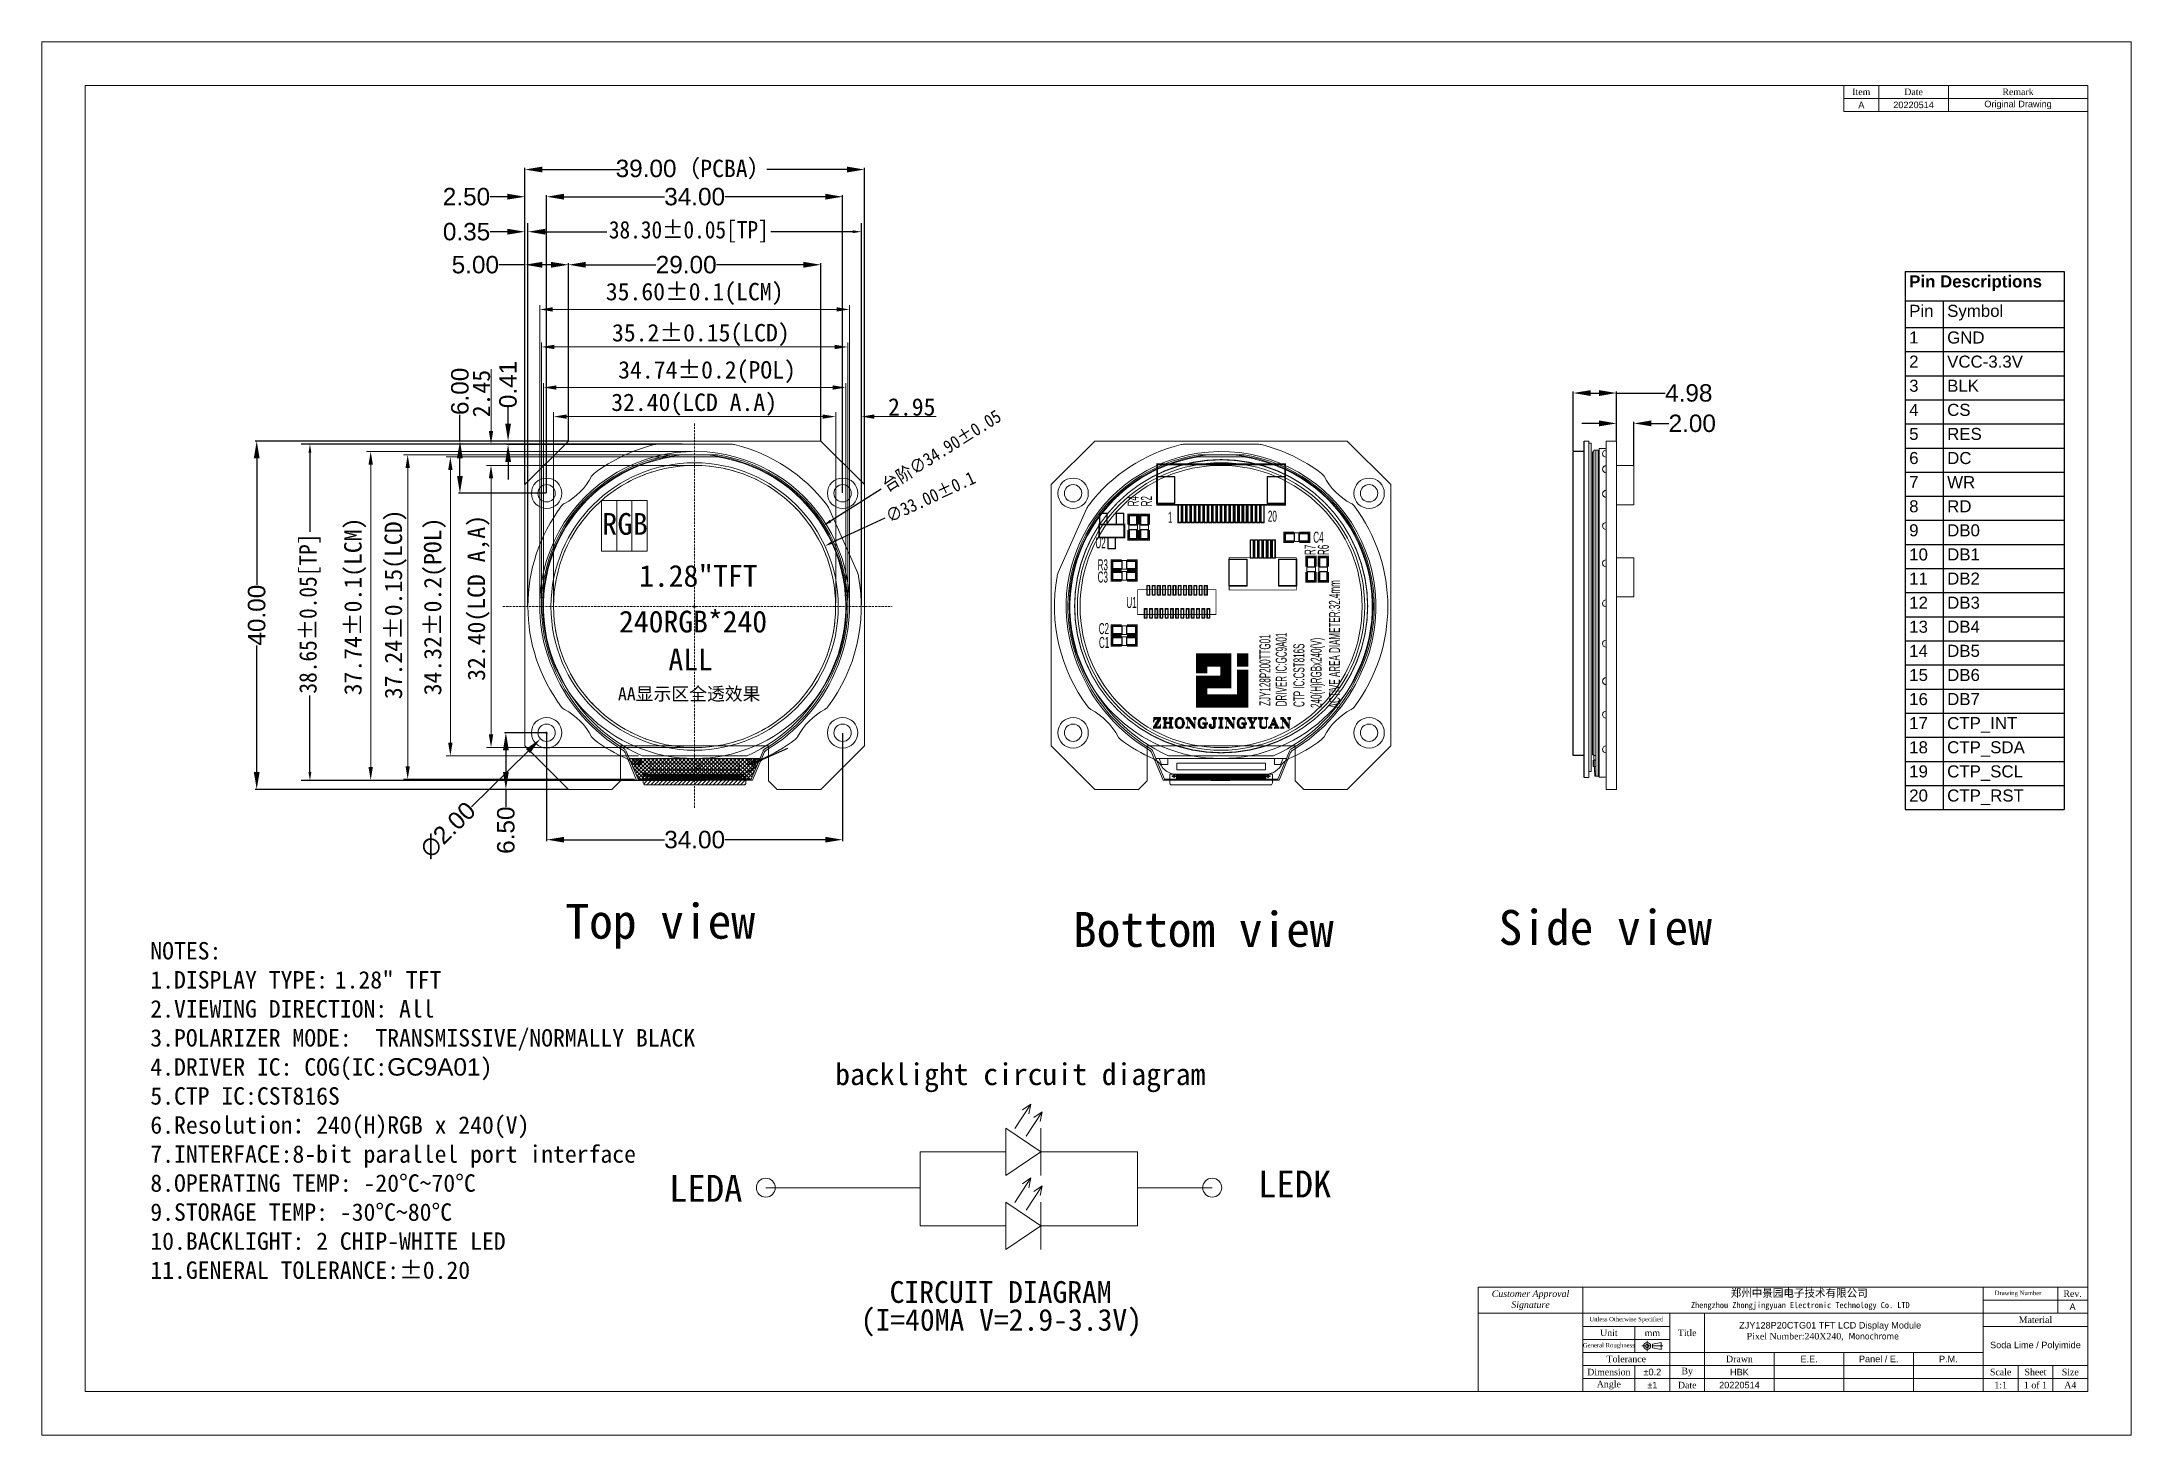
# Model space of a CAD drawing. Header units: millimetres. Extents: x 0 to 240, y 0 to 160.
import ezdxf

# ---------------------------------------------------------------- set-up
doc = ezdxf.new("R2010")
doc.units = ezdxf.units.MM
doc.linetypes.add('CENTER', pattern=[2, 1.25, -0.25, 0.25, -0.25])
doc.linetypes.add('DASHED2', pattern=[0.375, 0.25, -0.125])
for name, color, linetype in [('AUDIT_I_181013161717-0', 7, 'Continuous'), ('BG_OUTLINE', 254, 'Continuous'), ('BG_SILKSCREEN_TOP', 7, 'Continuous'), ('dim', 3, 'Continuous'), ('DWG', 7, 'Continuous'), ('Frame', 7, 'Continuous'), ('lens', 6, 'Continuous'), ('PG_ASSEMBLY_BOTTOM', 12, 'Continuous'), ('PG_ASSEMBLY_TOP', 111, 'Continuous'), ('PG_SILKSCREEN_BOTTOM', 2, 'Continuous'), ('PG_SILKSCREEN_TOP', 7, 'Continuous'), ('PIN_PASTEMASK_TOP', 85, 'Continuous'), ('PIN_SOLDERMASK_TOP', 85, 'Continuous'), ('PIN_TOP', 80, 'Continuous'), ('RD_SILKSCREEN_TOP', 7, 'Continuous'), ('SENSOR OD', 7, 'Continuous'), ('铁框', 5, 'Continuous')]:
    doc.layers.add(name, color=color, linetype=linetype)
for name, color, linetype, lineweight in [('BEZEL', 4, 'Continuous', 20), ('LCD_MAIN', 2, 'Continuous', 9), ('T-SHADING黑白双面胶', 5, 'Continuous', 18)]:
    doc.layers.add(name, color=color, linetype=linetype, lineweight=lineweight)
doc.styles.add('AA', font='', dxfattribs={"width": 0.9, "height": 1.5})
doc.styles.get("Standard").update_dxf_attribs({"font": 'arial.ttf'})
doc.styles.add('宋体', font='')
doc.styles.add('工程', font='gbenor.shx', dxfattribs={"width": 1.25, "bigfont": 'gbcbig.shx'})
doc.styles.add('普耐', font='simhei.ttf')
doc.styles.get('AA').set_extended_font_data('SimSun')
doc.styles.get('宋体').set_extended_font_data('SimSun')
doc.dimstyles.new('libo', dxfattribs={"dimtxt": 1.5, "dimasz": 1, "dimexe": 1, "dimexo": 0.1375, "dimgap": 0.09, "dimtad": 0, "dimzin": 0, "dimdsep": 46, "dimtxsty": 'AA', "dimcen": 0.198, "dimclrd": 4, "dimclre": 4, "dimclrt": 4, "dimadec": 0, "dimazin": 0, "dimtfac": 1, "dimtofl": 0, "dimtmove": 0, "dimatfit": 3, "dimfxl": 1, "dimtolj": 1, "dimtzin": 0, "dimarcsym": 0})
doc.dimstyles.get("Standard").update_dxf_attribs({"dimtxt": 2, "dimasz": 2, "dimexe": 0.18, "dimexo": 0.0625, "dimgap": 0.09, "dimtad": 0, "dimzin": 0, "dimdsep": 46, "dimtxsty": 'Standard', "dimcen": 0.09, "dimadec": 0, "dimazin": 0, "dimtfac": 1, "dimtofl": 0, "dimtmove": 0, "dimatfit": 3, "dimfxl": 1, "dimtolj": 1, "dimtzin": 0, "dimlwd": 0, "dimarcsym": 0})
doc.dimstyles.new('Standard$0', dxfattribs={"dimtxt": 2, "dimasz": 2, "dimexe": 0.18, "dimexo": 0.0625, "dimgap": 0.09, "dimtad": 0, "dimzin": 0, "dimdsep": 46, "dimtxsty": 'Standard', "dimcen": 0.09, "dimadec": 0, "dimazin": 0, "dimtfac": 1, "dimtofl": 0, "dimtmove": 0, "dimatfit": 3, "dimfxl": 1, "dimtolj": 1, "dimtzin": 0, "dimarcsym": 0})
doc.dimstyles.new('标准', dxfattribs={"dimtxt": 2, "dimasz": 1.8, "dimexe": 0.5, "dimexo": 0.4, "dimgap": 0.1, "dimtad": 1, "dimzin": 1, "dimdsep": 46, "dimtxsty": '工程', "dimblk": 'CLOSEDBLANK', "dimcen": 0.09, "dimclrd": 3, "dimclre": 3, "dimclrt": 3, "dimadec": 0, "dimazin": 0, "dimtfac": 1, "dimtofl": 0, "dimtmove": 0, "dimatfit": 3, "dimldrblk": 'CLOSEDBLANK', "dimfxl": 1, "dimtolj": 1, "dimlwd": 0, "dimlwe": 0, "dimarcsym": 0})
doc.dimstyles.new('标注', dxfattribs={"dimtxt": 1.2, "dimasz": 1, "dimexe": 0, "dimexo": 1, "dimgap": 0.2, "dimtad": 0, "dimrnd": 0.0005, "dimzin": 9, "dimdsep": 46, "dimtxsty": 'Standard', "dimcen": 0, "dimclrd": 3, "dimclre": 3, "dimclrt": 3, "dimadec": 0, "dimazin": 0, "dimtfac": 1, "dimtmove": 0, "dimatfit": 3, "dimfxl": 1, "dimlwd": -1, "dimlwe": -1, "dimarcsym": 0})

msp = doc.modelspace()

# ---------------------------------------------------------------- texts
at = {"lineweight": 0, "insert": (75.059, 77.052), "char_height": 0.5, "attachment_point": 1, "style": '宋体'}
msp.add_mtext('IC', dxfattribs=at)
at = {"lineweight": 0, "attachment_point": 1}
for s, insert, char_height, width in [('{\\fSimSun|b0|i0|c134|p2;Top view}', (60.154, 61.014), 4, 24.33243), ('{\\fSimSun|b0|i0|c134|p2;Bottom view}', (118.447, 60.077), 4, 32.05553), ('{\\fSimSun|b0|i0|c134|p2;Side view}', (167.336, 60.303), 4, 31.58269), ('{\\fSimSun|b0|i0|c134|p2;NOTES:\\P1.DISPLAY TYPE:} {\\fSimSun|b0|i0|c134|p2;1.28" TFT\\P2.VIEWING DIRECTION: All\\P3.POLARIZER MODE:  TRANSMISSIVE/NORMALLY BLACK\\P4.DRIVER IC: COG(IC:}GC9A01{\\fSimSun|b0|i0|c134|p2;)\\P5.CTP IC:CST816S\\P6.Resolution：240(H)RGB x 240(V)\\P7.INTERFACE:8-bit parallel port interface\\P8.OPERATING TEMP: -20°C~70°C\\P9.STORAGE TEMP: -30°C~80°C\\P10.BACKLIGHT: 2 CHIP-WHITE LED \\P11.GENERAL TOLERANCE:±0.20}', (12.466, 56.626), 2, 69.17656), ('{\\fSimSun|b0|i0|c134|p2;backlight circuit diagram}', (91.14, 42.702), 2.5, 45.43364), ('{\\fSimSun|b0|i0|c134|p2;CIRCUIT DIAGRAM}', (97.385, 17.692), 2.5, 28.2257), ('{\\fSimSun|b0|i0|c134|p2;(I=40MA V=2.9-3.3V)}', (94.062, 14.5), 2.5, 34.75071)]:
    msp.add_mtext(s, dxfattribs=dict(at, insert=insert, char_height=char_height, width=width))
at = {"color": 0, "lineweight": 0, "char_height": 3.0939, "width": 9.36551, "attachment_point": 1, "style": '普耐'}
for s, insert in [('LEDA', (72.06, 29.894)), ('LEDK', (139.703, 30.392))]:
    msp.add_mtext(s, dxfattribs=dict(at, insert=insert))
at = {"layer": 'BG_SILKSCREEN_TOP', "lineweight": 0, "width": 0.52}
for s, p in [('ACTIVE AREA DIAMETER:32.4mm', (149.123, 83.467)), ('ZJY128P200TTG01', (141.131, 83.746)), ('DRIVER IC:GC9A01', (143.002, 83.695)), ('240(H)RGBx240(V)', (147.015, 83.517)), ('CTP IC:CST816S', (145.034, 83.619))]:
    msp.add_text(s, height=1.27, rotation=90, dxfattribs=at).set_placement(p)
at = {"layer": 'dim', "color": 7, "lineweight": 0, "insert": (66.182, 85.883), "char_height": 1.5, "width": 18.08513, "attachment_point": 1}
msp.add_mtext('{\\fSimSun|b0|i0|c134|p2;AA显示区全透效果}', dxfattribs=at)
at = {"layer": 'Frame', "lineweight": 0}
for s, insert, char_height, attachment_point in [('{\\fTimes New Roman|b0|i0|c0|p18;Item}', (209, 154.25), 0.75, 5), ('{\\fTimes New Roman|b0|i0|c0|p18;Date}', (215, 154.25), 0.75, 5), ('{\\fTimes New Roman|b0|i0|c0|p18;Remark}', (227, 154.25), 0.75, 5), ('A', (209, 152.75), 0.75, 5), ('20220514', (215, 152.75), 0.75, 5), ('Original Drawing', (227, 152.75), 0.75, 5), ('{\\fSimHei|b0|i0|c134|p49;郑州中景园电子技术有限公司\\P\\f@Dotum|b0|i0|c0|p34;\\H0.7845x; \\f@SimSun|b0|i0|c0|p2;Zhengzhou Zhongjingyuan Electronic Technology Co. LTD\\fRomanS|b0|i0|c134|p2; }', (201.864, 15.565), 0.887987, 5), ('{\\fTimes New Roman|b0|i1|c0|p18;Customer Approval\\PSignature}', (171, 15.5), 0.75, 5), ('{\\fTimes New Roman|b0|i0|c0|p18;Drawing Number}', (227, 16.25), 0.5, 5), ('{\\fTimes New Roman|b0|i0|c0|p18;Rev.}', (233.264, 16.25), 0.75, 5), ('A', (233.264, 14.75), 0.75, 5), ('{\\fTimes New Roman|b0|i0|c0|p18;Unless Otherwise Specified}', (182, 13.25), 0.5, 5), ('{\\fTimes New Roman|b0|i0|c0|p18;Unit}', (180, 11.75), 0.75, 5), ('{\\fTimes New Roman|b0|i0|c0|p18;Title}', (189, 11.75), 0.75, 5), ('ZJY128P20CTG01 TFT LCD Display Module\\P  {\\fTimes New Roman|b0|i0|c0|p18; Pixel Number:240X240,  \\fTahoma|b0|i0|c134|p34;Monochrome}', (194.97, 11.909), 0.75, 4), ('{\\fTimes New Roman|b0|i0|c0|p18;Material}', (229, 13.25), 0.75, 5), ('{\\fTimes New Roman|b0|i0|c0|p18;General Roughness}', (180, 10.25), 0.5, 5), ('{\\fTimes New Roman|b0|i0|c0|p18;mm}', (185, 11.75), 0.75, 5), ('Soda Lime / Polyimide', (229, 10.25), 0.75, 5), ('{\\fTimes New Roman|b0|i0|c0|p18;Dimension}', (180, 7.25), 0.75, 5), ('{\\fTimes New Roman|b0|i0|c0|p18;Tolerance}', (182, 8.75), 0.75, 5), ('%%P0.2', (185, 7.25), 0.75, 5), ('{\\fTimes New Roman|b0|i0|c0|p18;By}', (189, 7.25), 0.75, 5), ('{\\fTimes New Roman|b0|i0|c0|p18;Drawn}', (195, 8.75), 0.75, 5), ('HBK', (195, 7.25), 0.75, 5), ('E.E.', (203, 8.75), 0.75, 5), ('Panel / E.', (211, 8.75), 0.75, 5), ('P.M.', (219, 8.75), 0.75, 5), ('{\\fTimes New Roman|b0|i0|c0|p18;Scale}', (225, 7.25), 0.75, 5), ('{\\fTimes New Roman|b0|i0|c0|p18;Sheet}', (229, 7.25), 0.75, 5), ('{\\fTimes New Roman|b0|i0|c0|p18;Size}', (233, 7.25), 0.75, 5), ('{\\fTimes New Roman|b0|i0|c0|p18;Angle}', (180, 5.75), 0.75, 5), ('%%p1', (185, 5.75), 0.75, 5), ('{\\fTimes New Roman|b0|i0|c0|p18;Date}', (189, 5.75), 0.75, 5), ('{\\fTimes New Roman|b0|i0|c0|p18;1:1}', (225, 5.75), 0.75, 5), ('{\\fTimes New Roman|b0|i0|c0|p18;1 of 1}', (229, 5.75), 0.75, 5), ('{\\fTimes New Roman|b0|i0|c0|p18;A4}', (233, 5.75), 0.75, 5)]:
    msp.add_mtext(s, dxfattribs=dict(at, insert=insert, char_height=char_height, attachment_point=attachment_point))
at = {"layer": 'Frame', "lineweight": 0, "insert": (195, 5.75), "char_height": 0.75, "width": 1.89342, "attachment_point": 5}
msp.add_mtext('20220514', dxfattribs=at)
at = {"layer": 'LCD_MAIN', "color": 1, "linetype": 'ByBlock', "lineweight": 0, "insert": (64.383, 105.89), "char_height": 2.5, "width": 1.74196, "attachment_point": 1, "style": '宋体'}
msp.add_mtext('R', dxfattribs=at)
at = {"layer": 'LCD_MAIN', "color": 3, "linetype": 'ByBlock', "lineweight": 0, "insert": (66.129, 105.89), "char_height": 2.5, "width": 1.74196, "attachment_point": 1, "style": '宋体'}
msp.add_mtext('G', dxfattribs=at)
at = {"layer": 'LCD_MAIN', "color": 5, "linetype": 'ByBlock', "lineweight": 0, "insert": (67.901, 105.89), "char_height": 2.5, "width": 1.74196, "attachment_point": 1, "style": '宋体'}
msp.add_mtext('B', dxfattribs=at)
at = {"layer": 'LCD_MAIN', "color": 7, "linetype": 'ByBlock', "lineweight": 0, "char_height": 2.5, "attachment_point": 1, "style": '宋体'}
for s, insert, width in [('1.28"TFT', (68.612, 99.926), 21.21544), ('240RGB*240', (66.307, 94.676), 21.21544), ('ALL', (71.981, 90.331), 5.55458)]:
    msp.add_mtext(s, dxfattribs=dict(at, insert=insert, width=width))
at = {"layer": 'PG_SILKSCREEN_TOP', "lineweight": 0, "width": 0.52}
for s, p in [('1', (129.358, 104.765)), ('20', (140.839, 104.892))]:
    msp.add_text(s, height=1.27, dxfattribs=at).set_placement(p)
at = {"layer": 'RD_SILKSCREEN_TOP', "lineweight": 0, "width": 0.52}
for s, p in [('R4', (125.992, 106.657)), ('R2', (127.516, 106.657)), ('R7', (146.312, 101.069)), ('R6', (147.836, 101.069))]:
    msp.add_text(s, height=1.27, rotation=90, dxfattribs=at).set_placement(p)
for s, p in [('C4', (146.046, 102.479)), ('U2', (121.027, 101.844)), ('C3', (121.281, 97.907)), ('R3', (121.281, 99.304)), ('U1', (124.583, 94.986)), ('C2', (121.408, 91.988)), ('C1', (121.433, 90.388))]:
    msp.add_text(s, height=1.27, dxfattribs=at).set_placement(p)

# ---------------------------------------------------------------- blocks, each defined once
blk = doc.blocks.new('*T35')
at = {"color": 0, "linetype": 'ByBlock', "lineweight": -2, "transparency": 16777216}
for p, q in [((0, 0), (18.27, 0)), ((0, 0), (0, -61.79)), ((18.27, 0), (18.27, -61.79)), ((0, -3.38), (18.27, -3.38)), ((4.36, -3.38), (4.36, -61.79)), ((0, -6.44), (18.27, -6.44)), ((0, -9.21), (18.27, -9.21)), ((0, -11.98), (18.27, -11.98)), ((0, -14.74), (18.27, -14.74)), ((0, -17.51), (18.27, -17.51)), ((0, -20.28), (18.27, -20.28)), ((0, -23.05), (18.27, -23.05)), ((0, -25.81), (18.27, -25.81)), ((0, -28.58), (18.27, -28.58)), ((0, -31.35), (18.27, -31.35)), ((0, -34.12), (18.27, -34.12)), ((0, -36.89), (18.27, -36.89)), ((0, -39.65), (18.27, -39.65)), ((0, -42.42), (18.27, -42.42)), ((0, -45.19), (18.27, -45.19)), ((0, -47.96), (18.27, -47.96)), ((0, -50.72), (18.27, -50.72)), ((0, -53.49), (18.27, -53.49)), ((0, -56.26), (18.27, -56.26)), ((0, -59.03), (18.27, -59.03)), ((0, -61.79), (18.27, -61.79))]:
    blk.add_line(p, q, dxfattribs=at)
at = {"color": 0, "lineweight": 0, "transparency": 16777216, "attachment_point": 1}
for s, insert, char_height, width in [('{\\fArial|b1|i0|c0|p34;\\C256;Pin Descriptions }', (0.46, -0.46), 1.3838, 17.3458), ('Pin', (0.46, -3.84), 1.384, 3.4407), ('Symbol', (4.82, -3.84), 1.384, 12.9826), ('1', (0.46, -6.9), 1.38, 3.4407), ('GND', (4.82, -6.9), 1.384, 12.9826), ('2', (0.46, -9.67), 1.38, 3.4407), ('VCC-3.3V', (4.82, -9.67), 1.384, 12.9826), ('3', (0.46, -12.44), 1.38, 3.4407), ('BLK', (4.82, -12.44), 1.384, 12.9826), ('4', (0.46, -15.21), 1.38, 3.4407), ('CS', (4.82, -15.21), 1.384, 12.9826), ('5', (0.46, -17.97), 1.38, 3.4407), ('RES', (4.82, -17.97), 1.384, 12.9826), ('6', (0.46, -20.74), 1.38, 3.4407), ('DC', (4.82, -20.74), 1.384, 12.9826), ('7', (0.46, -23.51), 1.38, 3.4407), ('WR', (4.82, -23.51), 1.384, 12.9826), ('8', (0.46, -26.28), 1.38, 3.4407), ('RD', (4.82, -26.28), 1.384, 12.9826), ('9', (0.46, -29.04), 1.38, 3.4407), ('DB0', (4.82, -29.04), 1.384, 12.9826), ('10', (0.46, -31.81), 1.384, 3.4407), ('DB1', (4.82, -31.81), 1.384, 12.9826), ('11', (0.46, -34.58), 1.384, 3.4407), ('DB2', (4.82, -34.58), 1.384, 12.9826), ('12', (0.46, -37.35), 1.384, 3.4407), ('DB3', (4.82, -37.35), 1.384, 12.9826), ('13', (0.46, -40.11), 1.384, 3.4407), ('DB4', (4.82, -40.11), 1.384, 12.9826), ('14', (0.46, -42.88), 1.384, 3.4407), ('DB5', (4.82, -42.88), 1.384, 12.9826), ('15', (0.46, -45.65), 1.384, 3.4407), ('DB6', (4.82, -45.65), 1.384, 12.9826), ('16', (0.46, -48.42), 1.384, 3.4407), ('DB7', (4.82, -48.42), 1.384, 12.9826), ('17', (0.46, -51.18), 1.384, 3.4407), ('CTP_INT', (4.82, -51.18), 1.384, 12.9826), ('18', (0.46, -53.95), 1.384, 3.4407), ('CTP_SDA', (4.82, -53.95), 1.384, 12.9826), ('19', (0.46, -56.72), 1.384, 3.4407), ('CTP_SCL', (4.82, -56.72), 1.384, 12.9826), ('20', (0.46, -59.49), 1.384, 3.4407), ('CTP_RST', (4.82, -59.49), 1.384, 12.9826)]:
    blk.add_mtext(s, dxfattribs=dict(at, insert=insert, char_height=char_height, width=width))
blk = doc.blocks.new('*D87')
at = {"color": 7, "lineweight": 0, "transparency": 16777216}
for p, q in [((57.19, 95.56), (57.19, 129.77)), ((92.79, 95.56), (92.79, 129.77)), ((58.69, 129.27), (91.29, 129.27))]:
    blk.add_line(p, q, dxfattribs=at)
for points in [[(58.69, 129.52), (58.69, 129.02), (57.19, 129.27)], [(91.29, 129.52), (91.29, 129.02), (92.79, 129.27)]]:
    blk.add_solid(points, dxfattribs=at)
at = {"layer": 'Defpoints', "color": 0, "lineweight": 0, "transparency": 16777216}
for p in [(92.79, 129.27), (57.19, 95.16), (92.79, 95.16)]:
    blk.add_point(p, dxfattribs=at)
at = {"color": 7, "lineweight": 0, "transparency": 16777216, "insert": (74.99, 131.05), "char_height": 2, "attachment_point": 5, "style": '宋体'}
blk.add_mtext('\\A1;35.60%%P0.1(LCM)', dxfattribs=at)
blk = doc.blocks.new('_ClosedBlank')
at = {"color": 0, "linetype": 'ByBlock', "lineweight": -2}
for p, q in [((-1, 0.17), (0, 0)), ((-1, 0.17), (-1, -0.17)), ((0, 0), (-1, -0.17))]:
    blk.add_line(p, q, dxfattribs=at)
blk = doc.blocks.new('*D88')
at = {"color": 7, "lineweight": 0, "transparency": 16777216}
for p, q in [((57.62, 95.56), (57.62, 120.8)), ((59.12, 120.3), (90.86, 120.3)), ((92.36, 95.56), (92.36, 120.8))]:
    blk.add_line(p, q, dxfattribs=at)
for points in [[(59.12, 120.55), (59.12, 120.05), (57.62, 120.3)], [(90.86, 120.55), (90.86, 120.05), (92.36, 120.3)]]:
    blk.add_solid(points, dxfattribs=at)
at = {"layer": 'Defpoints', "color": 0, "lineweight": 0, "transparency": 16777216}
for p in [(92.36, 120.3), (57.62, 95.16), (92.36, 95.16)]:
    blk.add_point(p, dxfattribs=at)
at = {"color": 7, "lineweight": 0, "transparency": 16777216, "insert": (76.41, 122.07), "char_height": 2, "attachment_point": 5, "style": '宋体'}
blk.add_mtext('\\A1;34.74%%P0.2(POL)', dxfattribs=at)
blk = doc.blocks.new('*D89')
at = {"color": 7, "lineweight": 0, "transparency": 16777216}
for p, q in [((74.59, 111.36), (51.1, 111.36)), ((51.6, 109.86), (51.6, 80.46)), ((74.59, 78.96), (51.1, 78.96))]:
    blk.add_line(p, q, dxfattribs=at)
for points in [[(51.35, 109.86), (51.85, 109.86), (51.6, 111.36)], [(51.35, 80.46), (51.85, 80.46), (51.6, 78.96)]]:
    blk.add_solid(points, dxfattribs=at)
at = {"layer": 'Defpoints', "color": 0, "lineweight": 0, "transparency": 16777216}
for p in [(74.99, 111.36), (51.6, 78.96), (74.99, 78.96)]:
    blk.add_point(p, dxfattribs=at)
at = {"color": 7, "lineweight": 0, "transparency": 16777216, "insert": (50.18, 96.14), "char_height": 2, "attachment_point": 5, "rotation": 90, "style": '宋体'}
blk.add_mtext('\\A1;32.40(LCD A,A)', dxfattribs=at)
blk = doc.blocks.new('*D90')
at = {"color": 7, "lineweight": 0, "transparency": 16777216}
for p, q in [((57.39, 95.56), (57.39, 125.46)), ((58.89, 124.96), (91.09, 124.96)), ((92.59, 95.56), (92.59, 125.46))]:
    blk.add_line(p, q, dxfattribs=at)
for points in [[(58.89, 125.21), (58.89, 124.71), (57.39, 124.96)], [(91.09, 125.21), (91.09, 124.71), (92.59, 124.96)]]:
    blk.add_solid(points, dxfattribs=at)
at = {"layer": 'Defpoints', "color": 0, "lineweight": 0, "transparency": 16777216}
for p in [(92.59, 124.96), (57.39, 95.16), (92.59, 95.16)]:
    blk.add_point(p, dxfattribs=at)
at = {"color": 7, "lineweight": 0, "transparency": 16777216, "insert": (75.7, 126.33), "char_height": 2, "attachment_point": 5, "style": '宋体'}
blk.add_mtext('\\A1;35.2%%P0.15(LCD)', dxfattribs=at)
blk = doc.blocks.new('*D91')
at = {"color": 7, "lineweight": 0, "transparency": 16777216}
for p, q in [((89.69, 116.96), (88.19, 116.96)), ((91.19, 95.56), (91.19, 117.46)), ((94.14, 95.56), (94.14, 117.46)), ((95.64, 116.96), (102.73, 116.96))]:
    blk.add_line(p, q, dxfattribs=at)
for points in [[(89.69, 117.21), (89.69, 116.71), (91.19, 116.96)], [(95.64, 117.21), (95.64, 116.71), (94.14, 116.96)]]:
    blk.add_solid(points, dxfattribs=at)
at = {"layer": 'Defpoints', "color": 0, "lineweight": 0, "transparency": 16777216}
for p in [(94.14, 116.96), (91.19, 95.16), (94.14, 95.16)]:
    blk.add_point(p, dxfattribs=at)
at = {"color": 7, "lineweight": 0, "transparency": 16777216, "insert": (99.93, 118.06), "char_height": 2, "attachment_point": 5, "style": '宋体'}
blk.add_mtext('\\A1;2.95', dxfattribs=at)
blk = doc.blocks.new('*D92')
at = {"color": 7, "lineweight": 0, "transparency": 16777216}
for p, q in [((51.6, 115.31), (51.6, 122.4)), ((74.59, 113.81), (51.1, 113.81)), ((74.59, 111.36), (51.1, 111.36)), ((51.6, 109.86), (51.6, 108.36))]:
    blk.add_line(p, q, dxfattribs=at)
for points in [[(51.35, 115.31), (51.85, 115.31), (51.6, 113.81)], [(51.35, 109.86), (51.85, 109.86), (51.6, 111.36)]]:
    blk.add_solid(points, dxfattribs=at)
at = {"layer": 'Defpoints', "color": 0, "lineweight": 0, "transparency": 16777216}
for p in [(51.6, 113.81), (74.99, 113.81), (74.99, 111.36)]:
    blk.add_point(p, dxfattribs=at)
at = {"color": 7, "lineweight": 0, "transparency": 16777216, "insert": (50.5, 119.61), "char_height": 2, "attachment_point": 5, "rotation": 90, "style": '宋体'}
blk.add_mtext('\\A1;2.45', dxfattribs=at)
blk = doc.blocks.new('*D79')
at = {"color": 7, "lineweight": 0, "transparency": 16777216}
for p, q in [((74.59, 112.56), (41.53, 112.56)), ((42.03, 111.06), (42.03, 76.82)), ((68.09, 75.32), (41.53, 75.32))]:
    blk.add_line(p, q, dxfattribs=at)
for points in [[(41.78, 111.06), (42.28, 111.06), (42.03, 112.56)], [(41.78, 76.82), (42.28, 76.82), (42.03, 75.32)]]:
    blk.add_solid(points, dxfattribs=at)
at = {"layer": 'Defpoints', "color": 0, "lineweight": 0, "transparency": 16777216}
for p in [(74.99, 112.56), (42.03, 75.32), (68.49, 75.32)]:
    blk.add_point(p, dxfattribs=at)
at = {"color": 7, "lineweight": 0, "transparency": 16777216, "insert": (40.65, 95.4), "char_height": 2, "attachment_point": 5, "rotation": 90, "style": '宋体'}
blk.add_mtext('\\A1;37.24%%P0.15(LCD)', dxfattribs=at)
blk = doc.blocks.new('*D80')
at = {"color": 7, "lineweight": 0, "transparency": 16777216}
for p, q in [((58.79, 95.56), (58.79, 117.46)), ((60.29, 116.96), (89.69, 116.96)), ((91.19, 95.56), (91.19, 117.46))]:
    blk.add_line(p, q, dxfattribs=at)
for points in [[(60.29, 117.21), (60.29, 116.71), (58.79, 116.96)], [(89.69, 117.21), (89.69, 116.71), (91.19, 116.96)]]:
    blk.add_solid(points, dxfattribs=at)
at = {"layer": 'Defpoints', "color": 0, "lineweight": 0, "transparency": 16777216}
for p in [(91.19, 116.96), (58.79, 95.16), (91.19, 95.16)]:
    blk.add_point(p, dxfattribs=at)
at = {"color": 7, "lineweight": 0, "transparency": 16777216, "insert": (74.93, 118.34), "char_height": 2, "attachment_point": 5, "style": '宋体'}
blk.add_mtext('\\A1;32.40(LCD A.A)', dxfattribs=at)
blk = doc.blocks.new('*D81')
at = {"color": 7, "lineweight": 0, "transparency": 16777216}
for p, q in [((74.59, 112.33), (46.43, 112.33)), ((46.93, 110.83), (46.93, 79.51)), ((68.55, 78.01), (46.43, 78.01))]:
    blk.add_line(p, q, dxfattribs=at)
for points in [[(46.68, 110.83), (47.18, 110.83), (46.93, 112.33)], [(46.68, 79.51), (47.18, 79.51), (46.93, 78.01)]]:
    blk.add_solid(points, dxfattribs=at)
at = {"layer": 'Defpoints', "color": 0, "lineweight": 0, "transparency": 16777216}
for p in [(74.99, 112.33), (46.93, 78.01), (68.95, 78.01)]:
    blk.add_point(p, dxfattribs=at)
at = {"color": 7, "lineweight": 0, "transparency": 16777216, "insert": (45.16, 95.16), "char_height": 2, "attachment_point": 5, "rotation": 90, "style": '宋体'}
blk.add_mtext('\\A1;34.32%%P0.2(POL)', dxfattribs=at)
blk = doc.blocks.new('*D82')
at = {"color": 1, "lineweight": 0, "transparency": 16777216}
for p, q in [((74.59, 112.96), (37.28, 112.96)), ((37.78, 111.46), (37.78, 76.72)), ((67.93, 75.22), (37.28, 75.22))]:
    blk.add_line(p, q, dxfattribs=at)
for points in [[(37.53, 111.46), (38.03, 111.46), (37.78, 112.96)], [(37.53, 76.72), (38.03, 76.72), (37.78, 75.22)]]:
    blk.add_solid(points, dxfattribs=at)
at = {"layer": 'Defpoints', "color": 0, "lineweight": 0, "transparency": 16777216}
for p in [(74.99, 112.96), (37.78, 75.22), (68.33, 75.22)]:
    blk.add_point(p, dxfattribs=at)
at = {"color": 1, "lineweight": 0, "transparency": 16777216, "insert": (36, 95.16), "char_height": 2, "attachment_point": 5, "rotation": 90, "style": '宋体'}
blk.add_mtext('\\A1;37.74%%P0.1(LCM)', dxfattribs=at)
blk = doc.blocks.new('*D83')
at = {"layer": 'Defpoints', "color": 0, "lineweight": 0, "transparency": 16777216}
for p in [(94.14, 138.19), (55.84, 95.16), (94.14, 95.16)]:
    blk.add_point(p, dxfattribs=at)
at = {"layer": 'dim', "color": 7, "lineweight": -2, "transparency": 16777216}
for p, q in [((55.84, 95.3), (55.84, 139.19)), ((56.84, 138.19), (64.9, 138.19)), ((93.14, 138.19), (83.73, 138.19)), ((94.14, 95.3), (94.14, 139.19))]:
    blk.add_line(p, q, dxfattribs=at)
at = {"layer": 'dim', "color": 7, "lineweight": 0, "transparency": 16777216}
for points in [[(56.84, 138.36), (56.84, 138.03), (55.84, 138.19)], [(93.14, 138.36), (93.14, 138.03), (94.14, 138.19)]]:
    blk.add_solid(points, dxfattribs=at)
at = {"layer": 'dim', "color": 7, "lineweight": 0, "transparency": 16777216, "insert": (74.32, 138.19), "char_height": 1.5, "attachment_point": 5, "style": 'AA'}
blk.add_mtext('\\A1;{\\H1.33333x;38.30%%P0.05[TP]}', dxfattribs=at)
blk = doc.blocks.new('*D84')
at = {"layer": 'Defpoints', "color": 0, "lineweight": 0, "transparency": 16777216}
for p in [(30.8, 113.81), (73.69, 113.81), (74.99, 75.16)]:
    blk.add_point(p, dxfattribs=at)
at = {"layer": 'dim', "color": 7, "lineweight": -2, "transparency": 16777216}
for p, q in [((73.55, 113.81), (29.8, 113.81)), ((30.8, 112.81), (30.8, 103.75)), ((30.8, 76.16), (30.8, 84.93)), ((74.85, 75.16), (29.8, 75.16))]:
    blk.add_line(p, q, dxfattribs=at)
at = {"layer": 'dim', "color": 7, "lineweight": 0, "transparency": 16777216}
for points in [[(30.63, 112.81), (30.97, 112.81), (30.8, 113.81)], [(30.63, 76.16), (30.97, 76.16), (30.8, 75.16)]]:
    blk.add_solid(points, dxfattribs=at)
at = {"layer": 'dim', "color": 7, "lineweight": 0, "transparency": 16777216, "insert": (30.8, 94.34), "char_height": 1.5, "attachment_point": 5, "rotation": 90, "style": 'AA'}
blk.add_mtext('\\A1;{\\H1.33333x;38.65%%P0.05[TP]}', dxfattribs=at)
blk = doc.blocks.new('*D85')
at = {"layer": 'Defpoints', "color": 0, "lineweight": 0, "transparency": 16777216}
for p in [(89.95, 102.11), (60.02, 88.21)]:
    blk.add_point(p, dxfattribs=at)
at = {"layer": 'dim', "color": 7, "lineweight": -2, "transparency": 16777216}
blk.add_line((96.84, 105.31), (90.86, 102.53), dxfattribs=at)
at = {"layer": 'dim', "color": 4, "lineweight": -2, "transparency": 16777216}
for p, q in [((74.79, 95.16), (75.18, 95.16)), ((74.99, 94.96), (74.99, 95.36))]:
    blk.add_line(p, q, dxfattribs=at)
at = {"layer": 'dim', "color": 7, "lineweight": 0, "transparency": 16777216}
blk.add_solid([(90.79, 102.68), (90.93, 102.38), (89.95, 102.11)], dxfattribs=at)
at = {"layer": 'dim', "color": 7, "lineweight": 0, "transparency": 16777216, "insert": (102.08, 107.74), "char_height": 1.5, "attachment_point": 5, "rotation": 24.9132, "style": 'AA'}
blk.add_mtext('\\A1;{\\Ftxt|c134;∅33.00}%%P0.1', dxfattribs=at)
blk = doc.blocks.new('*D86')
at = {"layer": 'Defpoints', "color": 0, "lineweight": 0, "transparency": 16777216}
for p in [(89.76, 104.44), (60.21, 85.88)]:
    blk.add_point(p, dxfattribs=at)
at = {"layer": 'dim', "color": 7, "lineweight": -2, "transparency": 16777216}
blk.add_line((96.42, 108.62), (90.61, 104.97), dxfattribs=at)
at = {"layer": 'dim', "color": 4, "lineweight": -2, "transparency": 16777216}
for p, q in [((74.79, 95.16), (75.18, 95.16)), ((74.99, 94.96), (74.99, 95.36))]:
    blk.add_line(p, q, dxfattribs=at)
at = {"layer": 'dim', "color": 7, "lineweight": 0, "transparency": 16777216}
blk.add_solid([(90.52, 105.11), (90.7, 104.83), (89.76, 104.44)], dxfattribs=at)
at = {"layer": 'dim', "color": 7, "lineweight": 0, "transparency": 16777216, "insert": (103.4, 112.99), "char_height": 1.5, "attachment_point": 5, "rotation": 32.122, "style": 'AA'}
blk.add_mtext('\\A1;台阶{\\Ftxt|c134;∅34.90}%%P0.05', dxfattribs=at)
blk = doc.blocks.new('*D93')
at = {"color": 0, "lineweight": -2, "transparency": 16777216}
for p, q in [((55.49, 109.22), (55.49, 145.51)), ((57.49, 145.33), (66.42, 145.33)), ((92.49, 145.33), (83.3, 145.33)), ((94.49, 109.22), (94.49, 145.51))]:
    blk.add_line(p, q, dxfattribs=at)
at = {"color": 0, "lineweight": 0, "transparency": 16777216}
for points in [[(57.49, 145.67), (57.49, 145), (55.49, 145.33)], [(92.49, 145.67), (92.49, 145), (94.49, 145.33)]]:
    blk.add_solid(points, dxfattribs=at)
at = {"layer": 'Defpoints', "color": 0, "lineweight": 0, "transparency": 16777216}
for p in [(94.49, 145.33), (55.49, 109.16), (94.49, 109.16)]:
    blk.add_point(p, dxfattribs=at)
at = {"color": 0, "lineweight": 0, "transparency": 16777216, "insert": (74.86, 145.33), "char_height": 2, "attachment_point": 5}
blk.add_mtext('\\A1;39.00{\\fSimSun|b0|i0|c134|p2;（PCBA）}', dxfattribs=at)
blk = doc.blocks.new('*D94')
at = {"color": 0, "lineweight": -2, "transparency": 16777216}
for p, q in [((60.49, 114.22), (60.49, 134.58)), ((89.49, 114.22), (89.49, 134.58)), ((62.49, 134.4), (70.55, 134.4)), ((87.49, 134.4), (77.5, 134.4))]:
    blk.add_line(p, q, dxfattribs=at)
at = {"color": 0, "lineweight": 0, "transparency": 16777216}
for points in [[(62.49, 134.73), (62.49, 134.06), (60.49, 134.4)], [(87.49, 134.73), (87.49, 134.06), (89.49, 134.4)]]:
    blk.add_solid(points, dxfattribs=at)
at = {"layer": 'Defpoints', "color": 0, "lineweight": 0, "transparency": 16777216}
for p in [(60.49, 134.4), (60.49, 114.16), (89.49, 114.16)]:
    blk.add_point(p, dxfattribs=at)
at = {"color": 0, "lineweight": 0, "transparency": 16777216, "insert": (74.02, 134.4), "char_height": 2, "attachment_point": 5}
blk.add_mtext('\\A1;29.00', dxfattribs=at)
blk = doc.blocks.new('*D95')
at = {"color": 0, "lineweight": -2, "transparency": 16777216}
for p, q in [((55.49, 109.22), (55.49, 134.58)), ((60.49, 114.22), (60.49, 134.58)), ((55.49, 134.4), (52.49, 134.4)), ((58.49, 134.4), (57.49, 134.4))]:
    blk.add_line(p, q, dxfattribs=at)
at = {"color": 0, "lineweight": 0, "transparency": 16777216}
for points in [[(57.49, 134.73), (57.49, 134.06), (55.49, 134.4)], [(58.49, 134.73), (58.49, 134.06), (60.49, 134.4)]]:
    blk.add_solid(points, dxfattribs=at)
at = {"layer": 'Defpoints', "color": 0, "lineweight": 0, "transparency": 16777216}
for p in [(55.49, 134.4), (60.49, 114.16), (55.49, 109.16)]:
    blk.add_point(p, dxfattribs=at)
at = {"color": 0, "lineweight": 0, "transparency": 16777216, "insert": (49.8, 134.4), "char_height": 2, "attachment_point": 5}
blk.add_mtext('\\A1;5.00', dxfattribs=at)
blk = doc.blocks.new('*D96')
at = {"color": 0, "lineweight": -2, "transparency": 16777216}
for p, q in [((53.49, 138.19), (51.49, 138.19)), ((55.49, 109.22), (55.49, 138.37)), ((55.84, 95.22), (55.84, 138.37)), ((57.84, 138.19), (59.84, 138.19))]:
    blk.add_line(p, q, dxfattribs=at)
at = {"color": 0, "lineweight": 0, "transparency": 16777216}
for points in [[(53.49, 138.53), (53.49, 137.86), (55.49, 138.19)], [(57.84, 138.53), (57.84, 137.86), (55.84, 138.19)]]:
    blk.add_solid(points, dxfattribs=at)
at = {"layer": 'Defpoints', "color": 0, "lineweight": 0, "transparency": 16777216}
for p in [(55.49, 138.19), (55.49, 109.16), (55.84, 95.16)]:
    blk.add_point(p, dxfattribs=at)
at = {"color": 0, "lineweight": 0, "transparency": 16777216, "insert": (48.79, 138.19), "char_height": 2, "attachment_point": 5}
blk.add_mtext('\\A1;0.35', dxfattribs=at)
blk = doc.blocks.new('*D97')
at = {"color": 0, "lineweight": -2, "transparency": 16777216}
for p, q in [((53.56, 116.16), (53.56, 118.16)), ((60.42, 114.16), (53.38, 114.16)), ((70.33, 113.75), (53.38, 113.75)), ((53.56, 111.75), (53.56, 109.75))]:
    blk.add_line(p, q, dxfattribs=at)
at = {"color": 0, "lineweight": 0, "transparency": 16777216}
for points in [[(53.23, 116.16), (53.9, 116.16), (53.56, 114.16)], [(53.23, 111.75), (53.9, 111.75), (53.56, 113.75)]]:
    blk.add_solid(points, dxfattribs=at)
at = {"layer": 'Defpoints', "color": 0, "lineweight": 0, "transparency": 16777216}
for p in [(53.56, 113.75), (60.49, 114.16), (70.4, 113.75)]:
    blk.add_point(p, dxfattribs=at)
at = {"color": 0, "lineweight": 0, "transparency": 16777216, "insert": (53.56, 120.65), "char_height": 2, "attachment_point": 5, "rotation": 90}
blk.add_mtext('\\A1;0.41', dxfattribs=at)
blk = doc.blocks.new('*D98')
at = {"color": 0, "lineweight": -2, "transparency": 16777216}
for p, q in [((57.99, 108.22), (57.99, 142.39)), ((59.99, 142.21), (71.53, 142.21)), ((89.99, 142.21), (78.45, 142.21)), ((91.99, 108.22), (91.99, 142.39))]:
    blk.add_line(p, q, dxfattribs=at)
at = {"color": 0, "lineweight": 0, "transparency": 16777216}
for points in [[(59.99, 142.55), (59.99, 141.88), (57.99, 142.21)], [(89.99, 142.55), (89.99, 141.88), (91.99, 142.21)]]:
    blk.add_solid(points, dxfattribs=at)
at = {"layer": 'Defpoints', "color": 0, "lineweight": 0, "transparency": 16777216}
for p in [(91.99, 142.21), (57.99, 108.16), (91.99, 108.16)]:
    blk.add_point(p, dxfattribs=at)
at = {"color": 0, "lineweight": 0, "transparency": 16777216, "insert": (74.99, 142.21), "char_height": 2, "attachment_point": 5}
blk.add_mtext('\\A1;34.00', dxfattribs=at)
blk = doc.blocks.new('*D99')
at = {"color": 0, "lineweight": -2, "transparency": 16777216}
for p, q in [((53.49, 142.21), (51.49, 142.21)), ((55.49, 109.22), (55.49, 142.39)), ((57.99, 142.27), (57.99, 142.39)), ((59.99, 142.21), (61.99, 142.21))]:
    blk.add_line(p, q, dxfattribs=at)
at = {"color": 0, "lineweight": 0, "transparency": 16777216}
for points in [[(53.49, 142.55), (53.49, 141.88), (55.49, 142.21)], [(59.99, 142.55), (59.99, 141.88), (57.99, 142.21)]]:
    blk.add_solid(points, dxfattribs=at)
at = {"layer": 'Defpoints', "color": 0, "lineweight": 0, "transparency": 16777216}
for p in [(55.49, 142.21), (57.99, 142.21), (55.49, 109.16)]:
    blk.add_point(p, dxfattribs=at)
at = {"color": 0, "lineweight": 0, "transparency": 16777216, "insert": (48.78, 142.21), "char_height": 2, "attachment_point": 5}
blk.add_mtext('\\A1;2.50', dxfattribs=at)
blk = doc.blocks.new('*D100')
at = {"color": 0, "lineweight": -2, "transparency": 16777216}
for p, q in [((48.03, 114.16), (48.03, 117.17)), ((60.42, 114.16), (47.85, 114.16)), ((48.03, 110.16), (48.03, 112.16)), ((57.92, 108.16), (47.85, 108.16))]:
    blk.add_line(p, q, dxfattribs=at)
at = {"color": 0, "lineweight": 0, "transparency": 16777216}
for points in [[(47.7, 112.16), (48.36, 112.16), (48.03, 114.16)], [(47.7, 110.16), (48.36, 110.16), (48.03, 108.16)]]:
    blk.add_solid(points, dxfattribs=at)
at = {"layer": 'Defpoints', "color": 0, "lineweight": 0, "transparency": 16777216}
for p in [(60.49, 114.16), (48.03, 108.16), (57.99, 108.16)]:
    blk.add_point(p, dxfattribs=at)
at = {"color": 0, "lineweight": 0, "transparency": 16777216, "insert": (48.03, 119.86), "char_height": 2, "attachment_point": 5, "rotation": 90}
blk.add_mtext('\\A1;6.00', dxfattribs=at)
blk = doc.blocks.new('*D101')
at = {"color": 0, "lineweight": -2, "transparency": 16777216}
for p, q in [((57.99, 80.6), (57.99, 68.2)), ((91.99, 80.6), (91.99, 68.2)), ((59.99, 68.38), (71.53, 68.38)), ((89.99, 68.38), (78.45, 68.38))]:
    blk.add_line(p, q, dxfattribs=at)
at = {"color": 0, "lineweight": 0, "transparency": 16777216}
for points in [[(59.99, 68.71), (59.99, 68.05), (57.99, 68.38)], [(89.99, 68.71), (89.99, 68.05), (91.99, 68.38)]]:
    blk.add_solid(points, dxfattribs=at)
at = {"layer": 'Defpoints', "color": 0, "lineweight": 0, "transparency": 16777216}
for p in [(57.99, 80.66), (91.99, 80.66), (91.99, 68.38)]:
    blk.add_point(p, dxfattribs=at)
at = {"color": 0, "lineweight": 0, "transparency": 16777216, "insert": (74.99, 68.38), "char_height": 2, "attachment_point": 5}
blk.add_mtext('\\A1;34.00', dxfattribs=at)
blk = doc.blocks.new('*D102')
at = {"color": 0, "lineweight": -2, "transparency": 16777216}
for p, q in [((57.92, 80.66), (53.13, 80.66)), ((53.31, 78.66), (53.31, 76.16)), ((60.42, 74.16), (53.13, 74.16)), ((53.31, 74.16), (53.31, 72.16))]:
    blk.add_line(p, q, dxfattribs=at)
at = {"color": 0, "lineweight": 0, "transparency": 16777216}
for points in [[(52.97, 78.66), (53.64, 78.66), (53.31, 80.66)], [(52.97, 76.16), (53.64, 76.16), (53.31, 74.16)]]:
    blk.add_solid(points, dxfattribs=at)
at = {"layer": 'Defpoints', "color": 0, "lineweight": 0, "transparency": 16777216}
for p in [(57.99, 80.66), (53.31, 74.16), (60.49, 74.16)]:
    blk.add_point(p, dxfattribs=at)
at = {"color": 0, "lineweight": 0, "transparency": 16777216, "insert": (53.31, 69.47), "char_height": 2, "attachment_point": 5, "rotation": 90}
blk.add_mtext('\\A1;6.50', dxfattribs=at)
blk = doc.blocks.new('*D103')
at = {"color": 0, "lineweight": -2, "transparency": 16777216}
for p, q in [((57.9, 80.66), (58.08, 80.66)), ((57.99, 80.57), (57.99, 80.75))]:
    blk.add_line(p, q, dxfattribs=at)
at = {"color": 0, "lineweight": 0, "transparency": 16777216}
blk.add_line((49.34, 72.15), (55.85, 78.55), dxfattribs=at)
blk.add_solid([(55.61, 78.79), (56.08, 78.32), (57.27, 79.96)], dxfattribs=at)
at = {"layer": 'Defpoints', "color": 0, "lineweight": 0, "transparency": 16777216}
for p in [(57.27, 79.96), (58.7, 81.36)]:
    blk.add_point(p, dxfattribs=at)
at = {"color": 0, "lineweight": 0, "transparency": 16777216, "insert": (46.65, 69.51), "char_height": 2, "attachment_point": 5, "rotation": 44.5207}
blk.add_mtext('\\A1;∅2.00', dxfattribs=at)
blk = doc.blocks.new('001')
at = {"layer": 'lens', "linetype": 'Continuous'}
for p, q in [((1115.62, 484.96), (1115.62, 523.61)), ((1114.37, 487.51), (1114.37, 522.41)), ((1115.62, 522.41), (1114.37, 522.41)), ((1115.62, 487.51), (1114.37, 487.51))]:
    blk.add_line(p, q, dxfattribs=at)
blk = doc.blocks.new('*D106')
at = {"color": 0, "lineweight": -2, "transparency": 16777216}
for p, q in [((60.42, 114.16), (24.51, 114.16)), ((24.69, 112.16), (24.69, 97.66)), ((24.69, 76.16), (24.69, 90.66)), ((60.42, 74.16), (24.51, 74.16))]:
    blk.add_line(p, q, dxfattribs=at)
at = {"color": 0, "lineweight": 0, "transparency": 16777216}
for points in [[(24.35, 112.16), (25.02, 112.16), (24.69, 114.16)], [(24.35, 76.16), (25.02, 76.16), (24.69, 74.16)]]:
    blk.add_solid(points, dxfattribs=at)
at = {"layer": 'Defpoints', "color": 0, "lineweight": 0, "transparency": 16777216}
for p in [(60.49, 114.16), (24.69, 74.16), (60.49, 74.16)]:
    blk.add_point(p, dxfattribs=at)
at = {"color": 0, "lineweight": 0, "transparency": 16777216, "insert": (24.69, 94.16), "char_height": 2, "attachment_point": 5, "rotation": 90}
blk.add_mtext('\\A1;40.00', dxfattribs=at)
blk = doc.blocks.new('*D107')
at = {"color": 0, "lineweight": -2, "transparency": 16777216}
for p, q in [((175.91, 113.02), (175.91, 119.85)), ((177.91, 119.67), (178.88, 119.67)), ((180.88, 114.22), (180.88, 119.85)), ((180.88, 119.67), (186.46, 119.67))]:
    blk.add_line(p, q, dxfattribs=at)
at = {"color": 0, "lineweight": 0, "transparency": 16777216}
for points in [[(177.91, 120), (177.91, 119.33), (175.91, 119.67)], [(178.88, 120), (178.88, 119.33), (180.88, 119.67)]]:
    blk.add_solid(points, dxfattribs=at)
at = {"layer": 'Defpoints', "color": 0, "lineweight": 0, "transparency": 16777216}
for p in [(180.88, 119.67), (175.91, 112.96), (180.88, 114.16)]:
    blk.add_point(p, dxfattribs=at)
at = {"color": 0, "lineweight": 0, "transparency": 16777216, "insert": (189.18, 119.67), "char_height": 2, "attachment_point": 5}
blk.add_mtext('\\A1;4.98', dxfattribs=at)
blk = doc.blocks.new('*D108')
at = {"color": 0, "lineweight": -2, "transparency": 16777216}
for p, q in [((178.88, 116.18), (176.88, 116.18)), ((180.88, 114.22), (180.88, 116.36)), ((182.88, 111.4), (182.88, 116.36)), ((184.88, 116.18), (186.88, 116.18))]:
    blk.add_line(p, q, dxfattribs=at)
at = {"color": 0, "lineweight": 0, "transparency": 16777216}
for points in [[(178.88, 116.52), (178.88, 115.85), (180.88, 116.18)], [(184.88, 116.52), (184.88, 115.85), (182.88, 116.18)]]:
    blk.add_solid(points, dxfattribs=at)
at = {"layer": 'Defpoints', "color": 0, "lineweight": 0, "transparency": 16777216}
for p in [(182.88, 116.18), (180.88, 114.16), (182.88, 111.33)]:
    blk.add_point(p, dxfattribs=at)
at = {"color": 0, "lineweight": 0, "transparency": 16777216, "insert": (189.58, 116.18), "char_height": 2, "attachment_point": 5}
blk.add_mtext('\\A1;2.00', dxfattribs=at)

# ---------------------------------------------------------------- dimensions: what is measured, and where the dimension line sits
at = {"lineweight": 0}
dim = msp.add_linear_dim(base=(94.486, 145.335), p1=(55.486, 109.158), p2=(94.486, 109.158), text='<>{\\fSimSun|b0|i0|c134|p2;（PCBA）}', dimstyle='Standard$0', dxfattribs=at)
dim.commit()
dim.dimension.update_dxf_attribs({"geometry": '*D93', "text_midpoint": (74.861, 145.335), "dimtype": 160})
for base, p1, p2, picture, middle in [((55.486, 142.212), (57.986, 142.212), (55.486, 109.158), '*D99', (48.785, 142.212)), ((91.986, 142.212), (57.986, 108.158), (91.986, 108.158), '*D98', (74.986, 142.212)), ((182.881, 116.184), (180.881, 114.158), (182.881, 111.333), '*D108', (189.582, 116.184)), ((91.986, 68.381), (57.986, 80.658), (91.986, 80.658), '*D101', (74.986, 68.381))]:
    dim = msp.add_linear_dim(base=base, p1=p1, p2=p2, dimstyle='Standard$0', dxfattribs=at)
    dim.commit()
    dim.dimension.update_dxf_attribs({"geometry": picture, "text_midpoint": middle})
for base, p1, p2, picture, middle in [((55.486, 138.193), (55.836, 95.158), (55.486, 109.158), '*D96', (48.791, 138.193)), ((55.486, 134.397), (60.486, 114.158), (55.486, 109.158), '*D95', (49.804, 134.397)), ((60.486, 134.397), (89.486, 114.158), (60.486, 114.158), '*D94', (74.025, 134.397)), ((180.8813, 119.6683), (175.9062, 112.956), (180.8813, 114.1575), '*D107', (189.1849, 119.6683))]:
    dim = msp.add_linear_dim(base=base, p1=p1, p2=p2, dimstyle='Standard$0', dxfattribs=at)
    dim.commit()
    dim.dimension.update_dxf_attribs({"geometry": picture, "text_midpoint": middle, "dimtype": 160})
for base, p1, p2, text, override, picture, middle in [((92.786, 129.275), (57.186, 95.158), (92.786, 95.158), '<>%%P0.1(LCM)', {"dimtxt": 2, "dimasz": 1.5, "dimgap": 0.5, "dimtxsty": '宋体', "dimsah": 1, "dimclrd": 7, "dimclre": 7, "dimclrt": 7}, '*D87', (74.986, 129.275)), ((92.586, 124.959), (57.386, 95.158), (92.586, 95.158), '35.2%%P0.15(LCD)', {"dimasz": 1.5, "dimtxsty": '宋体', "dimsah": 1, "dimclrd": 7, "dimclre": 7, "dimclrt": 7}, '*D90', (75.695, 124.959)), ((92.356, 120.301), (57.616, 95.158), (92.356, 95.158), '<>%%P0.2(POL)', {"dimtxt": 2, "dimasz": 1.5, "dimgap": 0.5, "dimtxsty": '宋体', "dimsah": 1, "dimclrd": 7, "dimclre": 7, "dimclrt": 7}, '*D88', (76.409, 120.301)), ((91.186, 116.963), (58.786, 95.158), (91.186, 95.158), '<>(LCD A.A)', {"dimasz": 1.5, "dimtxsty": '宋体', "dimsah": 1, "dimclrd": 7, "dimclre": 7, "dimclrt": 7}, '*D80', (74.927, 116.963))]:
    dim = msp.add_linear_dim(base=base, p1=p1, p2=p2, text=text, dimstyle='标准', override=override, dxfattribs=at)
    dim.commit()
    dim.dimension.update_dxf_attribs({"geometry": picture, "text_midpoint": middle, "dimtype": 160})
for base, p1, p2, picture, middle in [((48.029, 108.158), (60.486, 114.158), (57.986, 108.158), '*D100', (48.029, 119.863)), ((53.562, 113.749), (60.486, 114.158), (70.396, 113.749), '*D97', (53.562, 120.652)), ((53.307, 74.158), (57.986, 80.658), (60.486, 74.158), '*D102', (53.307, 69.468))]:
    dim = msp.add_linear_dim(base=base, p1=p1, p2=p2, angle=90, dimstyle='Standard$0', dxfattribs=at)
    dim.commit()
    dim.dimension.update_dxf_attribs({"geometry": picture, "text_midpoint": middle, "dimtype": 160})
dim = msp.add_linear_dim(base=(51.6, 113.808), p1=(74.986, 111.358), p2=(74.986, 113.808), angle=90, dimstyle='标准', override={"dimasz": 1.5, "dimtxsty": '宋体', "dimsah": 1, "dimclrd": 7, "dimclre": 7, "dimclrt": 7}, dxfattribs=at)
dim.commit()
dim.dimension.update_dxf_attribs({"geometry": '*D92', "text_midpoint": (50.5, 119.606)})
dim = msp.add_linear_dim(base=(94.136, 116.963), p1=(91.186, 95.158), p2=(94.136, 95.158), dimstyle='标准', override={"dimasz": 1.5, "dimtxsty": '宋体', "dimsah": 1, "dimclrd": 7, "dimclre": 7, "dimclrt": 7}, dxfattribs=at)
dim.commit()
dim.dimension.update_dxf_attribs({"geometry": '*D91', "text_midpoint": (99.934, 118.063)})
dim = msp.add_linear_dim(base=(24.688, 74.158), p1=(60.486, 114.158), p2=(60.486, 74.158), angle=90, dimstyle='Standard$0', dxfattribs=at)
dim.commit()
dim.dimension.update_dxf_attribs({"geometry": '*D106', "text_midpoint": (24.688, 94.158)})
for base, p1, p2, text, override, picture, middle in [((37.777, 75.218), (74.986, 112.958), (68.328, 75.218), '<>%%P0.1(LCM)', {"dimtxt": 2, "dimasz": 1.5, "dimgap": 0.5, "dimtxsty": '宋体', "dimsah": 1, "dimclrd": 1, "dimclre": 1, "dimclrt": 1}, '*D82', (37.777, 95.158)), ((42.025, 75.318), (74.986, 112.558), (68.486, 75.318), '37.24%%P0.15(LCD)', {"dimasz": 1.5, "dimtxsty": '宋体', "dimsah": 1, "dimclrd": 7, "dimclre": 7, "dimclrt": 7}, '*D79', (42.025, 95.402)), ((46.932, 78.008), (74.986, 112.328), (68.951, 78.008), '<>%%P0.2(POL)', {"dimtxt": 2, "dimasz": 1.5, "dimgap": 0.5, "dimtxsty": '宋体', "dimsah": 1, "dimclrd": 7, "dimclre": 7, "dimclrt": 7}, '*D81', (46.932, 95.158)), ((51.6, 78.958), (74.986, 111.358), (74.986, 78.958), '<>(LCD A,A)', {"dimasz": 1.5, "dimtxsty": '宋体', "dimsah": 1, "dimclrd": 7, "dimclre": 7, "dimclrt": 7}, '*D89', (51.6, 96.141))]:
    dim = msp.add_linear_dim(base=base, p1=p1, p2=p2, angle=90, text=text, dimstyle='标准', override=override, dxfattribs=at)
    dim.commit()
    dim.dimension.update_dxf_attribs({"geometry": picture, "text_midpoint": middle, "dimtype": 160})
dim = msp.add_diameter_dim_2p(p1=(58.699, 81.359), p2=(57.273, 79.956), dimstyle='Standard', dxfattribs=at)
dim.commit()
dim.dimension.update_dxf_attribs({"geometry": '*D103', "text_midpoint": (46.648, 69.508), "dimtype": 163})
at = {"layer": 'dim', "lineweight": 0}
dim = msp.add_linear_dim(base=(94.136, 138.193), p1=(55.836, 95.158), p2=(94.136, 95.158), text='{\\H1.33333x;<>%%P0.05[TP]}', dimstyle='libo', override={"dimclrd": 7, "dimclre": 7, "dimclrt": 7}, dxfattribs=at)
dim.commit()
dim.dimension.update_dxf_attribs({"geometry": '*D83', "text_midpoint": (74.316, 138.193), "dimtype": 160})
at = {"layer": 'dim', "color": 7, "lineweight": 0}
for p1, p2, text, picture, middle in [((60.207, 85.879), (89.765, 104.436), '台阶{\\Ftxt|c134;<>}%%P0.05', '*D86', (103.395, 112.994)), ((60.021, 88.207), (89.951, 102.108), '{\\Ftxt|c134;<>}%%P0.1', '*D85', (102.082, 107.743))]:
    dim = msp.add_diameter_dim_2p(p1=p1, p2=p2, text=text, dimstyle='libo', override={"dimclrd": 7, "dimclrt": 7}, dxfattribs=at)
    dim.commit()
    dim.dimension.update_dxf_attribs({"geometry": picture, "text_midpoint": middle, "dimtype": 163})
dim = msp.add_linear_dim(base=(30.799, 113.808), p1=(74.986, 75.158), p2=(73.69, 113.808), angle=90, text='{\\H1.33333x;<>%%P0.05[TP]}', dimstyle='libo', override={"dimclrd": 7, "dimclre": 7, "dimclrt": 7}, dxfattribs=at)
dim.commit()
dim.dimension.update_dxf_attribs({"geometry": '*D84', "text_midpoint": (30.799, 94.342), "dimtype": 160})

# ---------------------------------------------------------------- hatches: boundary and pattern name
at = {"lineweight": 0}
h = msp.add_hatch(dxfattribs=at)
h.set_pattern_fill('ANSI31', color=3, scale=10)
h.paths.add_polyline_path([(94.401, 98.775), (96.569, 98.775), (96.569, 112.475), (94.401, 112.475)])
h.paths.add_polyline_path([(201.125, 52.657), (226.051, 52.657), (226.051, 80.481), (201.125, 80.481)], flags=9)
h.paths.add_polyline_path([(38.987, 112.977), (41.772, 112.977), (41.772, 114.947), (38.987, 114.947)], flags=9)
h.paths.add_polyline_path([(41.501, 112.977), (44.181, 112.977), (44.181, 114.947), (41.501, 114.947)], flags=9)
h.paths.add_polyline_path([(43.99, 113.028), (46.511, 113.028), (46.511, 114.998), (43.99, 114.998)], flags=9)
h.paths.add_polyline_path([(46.302, 113.003), (48.93, 113.003), (48.93, 114.973), (46.302, 114.973)], flags=9)
h.paths.add_polyline_path([(48.918, 113.028), (51.545, 113.028), (51.545, 114.998), (48.918, 114.998)], flags=9)
h.paths.add_polyline_path([(51.75, 113.028), (53.79, 113.028), (53.79, 114.998), (51.75, 114.998)], flags=9)
h.paths.add_polyline_path([(54.417, 112.977), (56.405, 112.977), (56.405, 114.947), (54.417, 114.947)], flags=9)
h.paths.add_polyline_path([(56.676, 113.01), (59.122, 113.01), (59.122, 114.915), (56.676, 114.915)], flags=9)
h.paths.add_polyline_path([(42.024, 93.808), (57.355, 93.808), (57.355, 97.804), (42.024, 97.804)], flags=9)
h.paths.add_polyline_path([(92.798, 8.188), (128.015, 8.188), (128.015, 13.014), (92.798, 13.014)], flags=9)
h.paths.add_polyline_path([(96.778, 11.758), (124.843, 11.758), (124.843, 16.583), (96.778, 16.583)], flags=9)
h.paths.add_polyline_path([(90.56, 36.753), (136.503, 36.753), (136.503, 41.579), (90.56, 41.579)], flags=9)
h.paths.add_polyline_path([(12.906, 15.417), (58.673, 15.417), (58.673, 43.024), (12.906, 43.024)], flags=9)
h.paths.add_polyline_path([(129.416, 28.209), (142.035, 28.209), (142.035, 32.693), (129.416, 32.693)], flags=9)
h.paths.add_polyline_path([(71.207, 27.195), (81.654, 27.195), (81.654, 33.191), (71.207, 33.191)], flags=9)
h.paths.add_polyline_path([(189.314, 14.056), (214.505, 14.056), (214.505, 17.118), (189.314, 17.118)], flags=9)
h.paths.add_polyline_path([(192.487, 4.97), (197.524, 4.97), (197.524, 6.516), (192.487, 6.516)], flags=9)
h.paths.add_polyline_path([(217.741, 7.965), (220.27, 7.965), (220.27, 9.511), (217.741, 9.511)], flags=9)
h.paths.add_polyline_path([(193.694, 6.465), (196.224, 6.465), (196.224, 8.011), (193.694, 8.011)], flags=9)
h.paths.add_polyline_path([(224.013, 14.227), (230.437, 14.227), (230.437, 15.257), (224.013, 15.257)], flags=9)
h.paths.add_polyline_path([(232.725, 13.965), (233.802, 13.965), (233.802, 15.511), (232.725, 15.511)], flags=9)
h.paths.add_polyline_path([(184.31, 4.964), (185.843, 4.964), (185.843, 6.509), (184.31, 6.509)], flags=9)
h.paths.add_polyline_path([(166.412, 14.183), (175.514, 14.183), (175.514, 17.034), (166.412, 17.034)], flags=9)
h.paths.add_polyline_path([(223.599, 9.569), (234.398, 9.569), (234.398, 11.115), (223.599, 11.115)], flags=9)
h.paths.add_polyline_path([(232.076, 15.456), (234.512, 15.456), (234.512, 17.057), (232.076, 17.057)], flags=9)
h.paths.add_polyline_path([(231.84, 6.447), (234.122, 6.447), (234.122, 8.048), (231.84, 8.048)], flags=9)
h.paths.add_polyline_path([(232.151, 4.948), (233.879, 4.948), (233.879, 6.549), (232.151, 6.549)], flags=9)
h.paths.add_polyline_path([(223.594, 6.447), (226.368, 6.447), (226.368, 8.048), (223.594, 8.048)], flags=9)
h.paths.add_polyline_path([(224.108, 4.956), (225.898, 4.956), (225.898, 6.557), (224.108, 6.557)], flags=9)
h.paths.add_polyline_path([(201.827, 7.965), (204.182, 7.965), (204.182, 9.511), (201.827, 9.511)], flags=9)
h.paths.add_polyline_path([(208.546, 7.965), (213.464, 7.965), (213.464, 9.511), (208.546, 9.511)], flags=9)
h.paths.add_polyline_path([(226.939, 12.446), (231.065, 12.446), (231.065, 14.047), (226.939, 14.047)], flags=9)
h.paths.add_polyline_path([(227.547, 6.447), (230.384, 6.447), (230.384, 8.048), (227.547, 8.048)], flags=9)
h.paths.add_polyline_path([(227.523, 4.947), (230.482, 4.947), (230.482, 6.548), (227.523, 6.548)], flags=9)
h.paths.add_polyline_path([(224.273, 15.789), (229.715, 15.789), (229.715, 16.856), (224.273, 16.856)], flags=9)
h.paths.add_polyline_path([(193.299, 7.956), (196.687, 7.956), (196.687, 9.557), (193.299, 9.557)], flags=9)
h.paths.add_polyline_path([(188.16, 6.567), (189.828, 6.567), (189.828, 8.169), (188.16, 8.169)], flags=9)
h.paths.add_polyline_path([(187.773, 4.956), (190.239, 4.956), (190.239, 6.557), (187.773, 6.557)], flags=9)
h.paths.add_polyline_path([(187.766, 10.946), (190.232, 10.946), (190.232, 12.547), (187.766, 12.547)], flags=9)
h.paths.add_polyline_path([(176.994, 9.789), (183.006, 9.789), (183.006, 10.856), (176.994, 10.856)], flags=9)
h.paths.add_polyline_path([(177.375, 6.446), (182.611, 6.446), (182.611, 8.047), (177.375, 8.047)], flags=9)
h.paths.add_polyline_path([(178.471, 5.058), (181.552, 5.058), (181.552, 6.659), (178.471, 6.659)], flags=9)
h.paths.add_polyline_path([(179.598, 7.946), (184.4, 7.946), (184.4, 9.547), (179.598, 9.547)], flags=9)
h.paths.add_polyline_path([(178.824, 10.947), (181.17, 10.947), (181.17, 12.549), (178.824, 12.549)], flags=9)
h.paths.add_polyline_path([(177.772, 12.788), (186.224, 12.788), (186.224, 13.856), (177.772, 13.856)], flags=9)
h.paths.add_polyline_path([(183.949, 10.948), (186.047, 10.948), (186.047, 12.549), (183.949, 12.549)], flags=9)
h.paths.add_polyline_path([(183.801, 6.471), (186.207, 6.471), (186.207, 8.016), (183.801, 8.016)], flags=9)
h.paths.add_polyline_path([(191.812, 10.438), (218.742, 10.438), (218.742, 13.247), (191.812, 13.247)], flags=9)
h.paths.add_polyline_path([(70.671, 118.753), (70.671, 123.582), (67.58, 123.582), (67.58, 118.753)], flags=9)
h.paths.add_polyline_path([(73.669, 118.761), (73.669, 123.59), (70.578, 123.59), (70.578, 118.761)], flags=9)
h.paths.add_polyline_path([(70.584, 102.564), (70.584, 108.558), (67.493, 108.558), (67.493, 102.564)], flags=9)
h.paths.add_polyline_path([(67.741, 100.457), (67.741, 110.641), (64.65, 110.641), (64.65, 100.457)], flags=9)
h.paths.add_polyline_path([(75.88, 99.084), (75.88, 112.18), (72.789, 112.18), (72.789, 99.084)], flags=9)
h.paths.add_polyline_path([(66.876, 124.989), (71.704, 124.989), (71.704, 128.08), (66.876, 128.08)], flags=9)
h.paths.add_polyline_path([(66.901, 128.29), (71.73, 128.29), (71.73, 131.381), (66.901, 131.381)], flags=9)
h.paths.add_polyline_path([(47.012, 134.228), (53.006, 134.228), (53.006, 137.319), (47.012, 137.319)], flags=9)
h.paths.add_polyline_path([(43.794, 128.547), (53.979, 128.547), (53.979, 131.638), (43.794, 131.638)], flags=9)
h.paths.add_polyline_path([(42.812, 138.476), (55.908, 138.476), (55.908, 141.567), (42.812, 141.567)], flags=9)
h.paths.add_polyline_path([(48.155, 120.642), (52.984, 120.642), (52.984, 123.733), (48.155, 123.733)], flags=9)
h.paths.add_polyline_path([(35.041, 120.65), (39.87, 120.65), (39.87, 123.741), (35.041, 123.741)], flags=9)
h.paths.add_polyline_path([(30.59, 120.112), (30.59, 124.94), (27.499, 124.94), (27.499, 120.112)], flags=9)
h.paths.add_polyline_path([(36.848, 92.184), (40.434, 84.288), (43.248, 85.567), (39.662, 93.462)], flags=9)
h.paths.add_polyline_path([(29.575, 83.043), (34.902, 90.75), (32.36, 92.507), (27.032, 84.8)], flags=9)
h.paths.add_polyline_path([(33.199, 102.564), (33.199, 108.558), (30.108, 108.558), (30.108, 102.564)], flags=9)
h.paths.add_polyline_path([(46.27, 81.171), (52.264, 81.171), (52.264, 84.262), (46.27, 84.262)], flags=9)
h.paths.add_polyline_path([(107.388, 133.339), (115.436, 133.339), (115.436, 138.491), (107.388, 138.491)], flags=9)
h.paths.add_polyline_path([(108.262, 122.368), (114.367, 122.368), (114.367, 127.52), (108.262, 127.52)], flags=9)
h.paths.add_polyline_path([(106.678, 127.975), (114.725, 127.975), (114.725, 133.127), (106.678, 133.127)], flags=9)
at = {"linetype": 'Continuous', "lineweight": 0}
h = msp.add_hatch(dxfattribs=at)
h.set_pattern_fill('ANSI32', color=4, scale=10, angle=-90)
h.set_pattern_definition([(315, (-60.33, 158.96), (67.35, 67.35), []), (315, (-60.33, 114.06), (67.35, 67.35), [])])
h.paths.add_polyline_path([(61.473, 100.225), (61.473, 111.025), (39.777, 111.025), (39.777, 100.225)])
at = {"lineweight": 0}
h = msp.add_hatch(dxfattribs=at)
h.set_pattern_fill('ANSI37', color=256, scale=0.1, style=0)
h.set_pattern_definition([(45, (-1029.4521, -450.0646), (-0.2245064, 0.2245064), []), (135, (-1029.4521, -450.0646), (-0.2245064, -0.2245064), [])])
h.paths.add_polyline_path([(67.487, 77.708), (68.486, 75.318), (81.486, 75.318), (82.485, 77.708)])
h = msp.add_hatch(dxfattribs=at)
h.set_pattern_fill('JIS_LC_20', color=2, scale=0.01, style=0)
h.set_pattern_definition([(45, (-1298.52003, -349.27603), (-0.141421356, 0.141421356), []), (45, (-1298.51603, -349.27603), (-0.141421356, 0.141421356), [])])
h.paths.add_polyline_path([(81.115, 77.008), (81.815, 77.008), (82.115, 77.708), (81.115, 77.708)])
h.paths.add_polyline_path([(68.857, 77.008), (68.857, 77.708), (67.857, 77.708), (68.157, 77.008)])
h = msp.add_hatch(dxfattribs=at)
h.set_pattern_fill('ANSI31', color=30, scale=0.1, style=0)
h.set_pattern_definition([(45, (-1306.5357, -275.36355), (-0.2245064, 0.2245064), [])])
edge = h.paths.add_edge_path()
edge.add_line((69.086, 75.918), (80.886, 75.918))
edge.add_line((69.086, 74.918), (69.086, 75.918))
edge.add_arc((69.331, 74.91), 0.245, 178.34281, 261.67929)
edge.add_line((69.296, 74.668), (70.289, 74.668))
edge.add_line((78.678, 74.668), (70.289, 74.668))
edge.add_line((78.678, 74.668), (80.676, 74.668))
edge.add_arc((80.641, 74.91), 0.245, 278.32071, 361.65719)
edge.add_line((80.886, 74.918), (80.886, 75.918))

# ---------------------------------------------------------------- linework, layer by layer
for p, q in [((207, 155), (219, 155)), ((219, 155), (235, 155)), ((235, 155), (235, 152)), ((179.681, 114.158), (179.681, 113.308)), ((69.886, 77.168), (80.086, 77.168)), ((69.886, 77.168), (69.886, 76.418)), ((80.086, 77.168), (80.086, 76.418)), ((178.511, 77.516), (178.211, 77.516)), ((178.211, 77.516), (178.211, 76.766)), ((178.261, 78.056), (178.381, 75.666)), ((69.346, 75.718), (69.546, 75.718)), ((69.346, 75.718), (69.346, 75.618)), ((69.346, 75.618), (69.546, 75.618)), ((69.546, 75.818), (69.546, 75.718)), ((69.546, 75.818), (69.646, 75.818)), ((69.546, 75.618), (69.546, 75.518)), ((69.546, 75.518), (69.646, 75.518)), ((69.646, 75.818), (69.646, 75.718)), ((69.646, 75.718), (69.846, 75.718)), ((69.646, 75.618), (69.646, 75.518)), ((69.646, 75.618), (69.846, 75.618)), ((69.846, 75.918), (69.846, 75.418)), ((69.846, 75.918), (69.926, 75.918)), ((69.846, 75.718), (69.846, 75.618)), ((69.846, 75.418), (69.926, 75.418)), ((69.886, 76.418), (80.086, 76.418)), ((69.926, 75.918), (69.926, 75.418)), ((69.966, 75.918), (69.966, 75.418)), ((69.966, 75.918), (70.046, 75.918)), ((69.966, 75.718), (69.966, 75.618)), ((69.966, 75.418), (70.046, 75.418)), ((70.046, 75.918), (70.046, 75.418)), ((70.086, 75.918), (70.086, 75.418)), ((70.086, 75.918), (70.166, 75.918)), ((70.086, 75.718), (70.086, 75.618)), ((70.086, 75.418), (70.166, 75.418)), ((70.166, 75.918), (70.166, 75.418)), ((70.206, 75.918), (70.206, 75.418)), ((70.206, 75.918), (70.286, 75.918)), ((70.206, 75.718), (70.206, 75.618)), ((70.206, 75.418), (70.286, 75.418)), ((70.286, 75.918), (70.286, 75.418)), ((70.326, 75.918), (70.326, 75.418)), ((70.326, 75.918), (70.406, 75.918)), ((70.326, 75.718), (70.326, 75.618)), ((70.326, 75.418), (70.406, 75.418)), ((70.406, 75.918), (70.406, 75.418)), ((70.446, 75.918), (70.446, 75.418)), ((70.446, 75.918), (70.526, 75.918)), ((70.446, 75.718), (70.446, 75.618)), ((70.446, 75.418), (70.526, 75.418)), ((70.526, 75.918), (70.526, 75.418)), ((70.566, 75.918), (70.566, 75.418)), ((70.566, 75.918), (70.646, 75.918)), ((70.566, 75.718), (70.566, 75.618)), ((70.566, 75.418), (70.646, 75.418)), ((70.646, 75.918), (70.646, 75.418)), ((70.686, 75.918), (70.686, 75.418)), ((70.686, 75.918), (70.766, 75.918)), ((70.686, 75.718), (70.686, 75.618)), ((70.686, 75.418), (70.766, 75.418)), ((70.766, 75.918), (70.766, 75.418)), ((70.806, 75.918), (70.806, 75.418)), ((70.806, 75.918), (70.886, 75.918)), ((70.806, 75.718), (70.806, 75.618)), ((70.806, 75.418), (70.886, 75.418)), ((70.886, 75.918), (70.886, 75.418)), ((70.926, 75.918), (70.926, 75.418)), ((70.926, 75.918), (71.006, 75.918)), ((70.926, 75.718), (70.926, 75.618)), ((70.926, 75.418), (71.006, 75.418)), ((71.006, 75.918), (71.006, 75.418)), ((71.046, 75.918), (71.046, 75.418)), ((71.046, 75.918), (71.126, 75.918)), ((71.046, 75.718), (71.046, 75.618)), ((71.046, 75.418), (71.126, 75.418)), ((71.126, 75.918), (71.126, 75.418)), ((71.166, 75.918), (71.166, 75.418)), ((71.166, 75.918), (71.246, 75.918)), ((71.166, 75.718), (71.166, 75.618)), ((71.166, 75.418), (71.246, 75.418)), ((71.246, 75.918), (71.246, 75.418)), ((71.286, 75.918), (71.286, 75.418)), ((71.286, 75.918), (71.366, 75.918)), ((71.286, 75.718), (71.286, 75.618)), ((71.286, 75.418), (71.366, 75.418)), ((71.366, 75.918), (71.366, 75.418)), ((71.406, 75.918), (71.406, 75.418)), ((71.406, 75.918), (71.486, 75.918)), ((71.406, 75.718), (71.406, 75.618)), ((71.406, 75.418), (71.486, 75.418)), ((71.486, 75.918), (71.486, 75.418)), ((71.526, 75.918), (71.526, 75.418)), ((71.526, 75.918), (71.606, 75.918)), ((71.526, 75.718), (71.526, 75.618)), ((71.526, 75.418), (71.606, 75.418)), ((71.606, 75.918), (71.606, 75.418)), ((71.646, 75.918), (71.646, 75.418)), ((71.646, 75.918), (71.726, 75.918)), ((71.646, 75.718), (71.646, 75.618)), ((71.646, 75.418), (71.726, 75.418)), ((71.726, 75.918), (71.726, 75.418)), ((71.766, 75.918), (71.766, 75.418)), ((71.766, 75.918), (71.846, 75.918)), ((71.766, 75.718), (71.766, 75.618)), ((71.766, 75.418), (71.846, 75.418)), ((71.846, 75.918), (71.846, 75.418)), ((71.886, 75.918), (71.886, 75.418)), ((71.886, 75.918), (71.966, 75.918)), ((71.886, 75.718), (71.886, 75.618)), ((71.886, 75.418), (71.966, 75.418)), ((71.966, 75.918), (71.966, 75.418)), ((72.006, 75.918), (72.006, 75.418)), ((72.006, 75.918), (72.086, 75.918)), ((72.006, 75.718), (72.006, 75.618)), ((72.006, 75.418), (72.086, 75.418)), ((72.086, 75.918), (72.086, 75.418)), ((72.126, 75.918), (72.126, 75.418)), ((72.126, 75.918), (72.206, 75.918)), ((72.126, 75.718), (72.126, 75.618)), ((72.126, 75.418), (72.206, 75.418)), ((72.206, 75.918), (72.206, 75.418)), ((72.246, 75.918), (72.246, 75.418)), ((72.246, 75.918), (72.326, 75.918)), ((72.246, 75.718), (72.246, 75.618)), ((72.246, 75.418), (72.326, 75.418)), ((72.326, 75.918), (72.326, 75.418)), ((72.366, 75.918), (72.366, 75.418)), ((72.366, 75.918), (72.446, 75.918)), ((72.366, 75.718), (72.366, 75.618)), ((72.366, 75.418), (72.446, 75.418)), ((72.446, 75.918), (72.446, 75.418)), ((72.486, 75.918), (72.486, 75.418)), ((72.486, 75.918), (72.566, 75.918)), ((72.486, 75.718), (72.486, 75.618)), ((72.486, 75.418), (72.566, 75.418)), ((72.566, 75.918), (72.566, 75.418)), ((72.606, 75.918), (72.606, 75.418)), ((72.606, 75.918), (72.686, 75.918)), ((72.606, 75.718), (72.606, 75.618)), ((72.606, 75.418), (72.686, 75.418)), ((72.686, 75.918), (72.686, 75.418)), ((72.726, 75.918), (72.726, 75.418)), ((72.726, 75.918), (72.806, 75.918)), ((72.726, 75.718), (72.726, 75.618)), ((72.726, 75.418), (72.806, 75.418)), ((72.806, 75.918), (72.806, 75.418)), ((72.846, 75.918), (72.846, 75.418)), ((72.846, 75.918), (72.926, 75.918)), ((72.846, 75.718), (72.846, 75.618)), ((72.846, 75.418), (72.926, 75.418)), ((72.926, 75.918), (72.926, 75.418)), ((72.966, 75.918), (72.966, 75.418)), ((72.966, 75.918), (73.046, 75.918)), ((72.966, 75.718), (72.966, 75.618)), ((72.966, 75.418), (73.046, 75.418)), ((73.046, 75.918), (73.046, 75.418)), ((73.086, 75.918), (73.086, 75.418)), ((73.086, 75.918), (73.166, 75.918)), ((73.086, 75.718), (73.086, 75.618)), ((73.086, 75.418), (73.166, 75.418)), ((73.166, 75.918), (73.166, 75.418)), ((73.206, 75.918), (73.206, 75.418)), ((73.206, 75.918), (73.286, 75.918)), ((73.206, 75.718), (73.206, 75.618)), ((73.206, 75.418), (73.286, 75.418)), ((73.286, 75.918), (73.286, 75.418)), ((73.326, 75.918), (73.326, 75.418)), ((73.326, 75.918), (73.406, 75.918)), ((73.326, 75.718), (73.326, 75.618)), ((73.326, 75.418), (73.406, 75.418)), ((73.406, 75.918), (73.406, 75.418)), ((73.446, 75.918), (73.446, 75.418)), ((73.446, 75.918), (73.526, 75.918)), ((73.446, 75.718), (73.446, 75.618)), ((73.446, 75.418), (73.526, 75.418)), ((73.526, 75.918), (73.526, 75.418)), ((73.566, 75.918), (73.566, 75.418)), ((73.566, 75.918), (73.646, 75.918)), ((73.566, 75.718), (73.566, 75.618)), ((73.566, 75.418), (73.646, 75.418)), ((73.646, 75.918), (73.646, 75.418)), ((73.686, 75.918), (73.686, 75.418)), ((73.686, 75.918), (73.766, 75.918)), ((73.686, 75.718), (73.686, 75.618)), ((73.686, 75.418), (73.766, 75.418)), ((73.766, 75.918), (73.766, 75.418)), ((73.806, 75.918), (73.806, 75.418)), ((73.806, 75.918), (73.886, 75.918)), ((73.806, 75.718), (73.806, 75.618)), ((73.806, 75.418), (73.886, 75.418)), ((73.886, 75.918), (73.886, 75.418)), ((73.926, 75.918), (73.926, 75.418)), ((73.926, 75.918), (74.006, 75.918)), ((73.926, 75.718), (73.926, 75.618)), ((73.926, 75.418), (74.006, 75.418)), ((74.006, 75.918), (74.006, 75.418)), ((74.046, 75.918), (74.046, 75.418)), ((74.046, 75.918), (74.126, 75.918)), ((74.046, 75.718), (74.046, 75.618)), ((74.046, 75.418), (74.126, 75.418)), ((74.126, 75.918), (74.126, 75.418)), ((74.166, 75.918), (74.166, 75.418)), ((74.166, 75.918), (74.246, 75.918)), ((74.166, 75.718), (74.166, 75.618)), ((74.166, 75.418), (74.246, 75.418)), ((74.246, 75.918), (74.246, 75.418)), ((74.286, 75.918), (74.286, 75.418)), ((74.286, 75.918), (74.366, 75.918)), ((74.286, 75.718), (74.286, 75.618)), ((74.286, 75.418), (74.366, 75.418)), ((74.366, 75.918), (74.366, 75.418)), ((74.406, 75.918), (74.406, 75.418)), ((74.406, 75.918), (74.486, 75.918)), ((74.406, 75.718), (74.406, 75.618)), ((74.406, 75.418), (74.486, 75.418)), ((74.486, 75.918), (74.486, 75.418)), ((74.526, 75.918), (74.526, 75.418)), ((74.526, 75.918), (74.606, 75.918)), ((74.526, 75.718), (74.526, 75.618)), ((74.526, 75.418), (74.606, 75.418)), ((74.606, 75.918), (74.606, 75.418)), ((74.646, 75.918), (74.646, 75.418)), ((74.646, 75.918), (74.726, 75.918)), ((74.646, 75.718), (74.646, 75.618)), ((74.646, 75.418), (74.726, 75.418)), ((74.726, 75.918), (74.726, 75.418)), ((74.766, 75.918), (74.766, 75.418)), ((74.766, 75.918), (74.846, 75.918)), ((74.766, 75.718), (74.766, 75.618)), ((74.766, 75.418), (74.846, 75.418)), ((74.846, 75.918), (74.846, 75.418)), ((74.886, 75.918), (74.886, 75.418)), ((74.886, 75.918), (74.966, 75.918)), ((74.886, 75.718), (74.886, 75.618)), ((74.886, 75.418), (74.966, 75.418)), ((74.966, 75.918), (74.966, 75.418)), ((74.966, 75.918), (75.006, 75.918)), ((75.006, 75.918), (75.006, 75.418)), ((75.006, 75.918), (75.086, 75.918)), ((75.006, 75.718), (75.006, 75.618)), ((75.006, 75.418), (75.086, 75.418)), ((75.086, 75.918), (75.086, 75.418)), ((75.126, 75.918), (75.126, 75.418)), ((75.126, 75.918), (75.206, 75.918)), ((75.126, 75.718), (75.126, 75.618)), ((75.126, 75.418), (75.206, 75.418)), ((75.206, 75.918), (75.206, 75.418)), ((75.246, 75.918), (75.246, 75.418)), ((75.246, 75.918), (75.326, 75.918)), ((75.246, 75.718), (75.246, 75.618)), ((75.246, 75.418), (75.326, 75.418)), ((75.326, 75.918), (75.326, 75.418)), ((75.366, 75.918), (75.366, 75.418)), ((75.366, 75.918), (75.446, 75.918)), ((75.366, 75.718), (75.366, 75.618)), ((75.366, 75.418), (75.446, 75.418)), ((75.446, 75.918), (75.446, 75.418)), ((75.486, 75.918), (75.486, 75.418)), ((75.486, 75.918), (75.566, 75.918)), ((75.486, 75.718), (75.486, 75.618)), ((75.486, 75.418), (75.566, 75.418)), ((75.566, 75.918), (75.566, 75.418)), ((75.606, 75.918), (75.606, 75.418)), ((75.606, 75.918), (75.686, 75.918)), ((75.606, 75.718), (75.606, 75.618)), ((75.606, 75.418), (75.686, 75.418)), ((75.686, 75.918), (75.686, 75.418)), ((75.726, 75.918), (75.726, 75.418)), ((75.726, 75.918), (75.806, 75.918)), ((75.726, 75.718), (75.726, 75.618)), ((75.726, 75.418), (75.806, 75.418)), ((75.806, 75.918), (75.806, 75.418)), ((75.846, 75.918), (75.846, 75.418)), ((75.846, 75.918), (75.926, 75.918)), ((75.846, 75.718), (75.846, 75.618)), ((75.846, 75.418), (75.926, 75.418)), ((75.926, 75.918), (75.926, 75.418)), ((75.966, 75.918), (75.966, 75.418)), ((75.966, 75.918), (76.046, 75.918)), ((75.966, 75.718), (75.966, 75.618)), ((75.966, 75.418), (76.046, 75.418)), ((76.046, 75.918), (76.046, 75.418)), ((76.086, 75.918), (76.086, 75.418)), ((76.086, 75.918), (76.166, 75.918)), ((76.086, 75.718), (76.086, 75.618)), ((76.086, 75.418), (76.166, 75.418)), ((76.166, 75.918), (76.166, 75.418)), ((76.206, 75.918), (76.206, 75.418)), ((76.206, 75.918), (76.286, 75.918)), ((76.206, 75.718), (76.206, 75.618)), ((76.206, 75.418), (76.286, 75.418)), ((76.286, 75.918), (76.286, 75.418)), ((76.326, 75.918), (76.326, 75.418)), ((76.326, 75.918), (76.406, 75.918)), ((76.326, 75.718), (76.326, 75.618)), ((76.326, 75.418), (76.406, 75.418)), ((76.406, 75.918), (76.406, 75.418)), ((76.446, 75.918), (76.446, 75.418)), ((76.446, 75.918), (76.526, 75.918)), ((76.446, 75.718), (76.446, 75.618)), ((76.446, 75.418), (76.526, 75.418)), ((76.526, 75.918), (76.526, 75.418)), ((76.566, 75.918), (76.566, 75.418)), ((76.566, 75.918), (76.646, 75.918)), ((76.566, 75.718), (76.566, 75.618)), ((76.566, 75.418), (76.646, 75.418)), ((76.646, 75.918), (76.646, 75.418)), ((76.686, 75.918), (76.686, 75.418)), ((76.686, 75.918), (76.766, 75.918)), ((76.686, 75.718), (76.686, 75.618)), ((76.686, 75.418), (76.766, 75.418)), ((76.766, 75.918), (76.766, 75.418)), ((76.806, 75.918), (76.806, 75.418)), ((76.806, 75.918), (76.886, 75.918)), ((76.806, 75.718), (76.806, 75.618)), ((76.806, 75.418), (76.886, 75.418)), ((76.886, 75.918), (76.886, 75.418)), ((76.926, 75.918), (76.926, 75.418)), ((76.926, 75.918), (77.006, 75.918)), ((76.926, 75.718), (76.926, 75.618)), ((76.926, 75.418), (77.006, 75.418)), ((77.006, 75.918), (77.006, 75.418)), ((77.046, 75.918), (77.046, 75.418)), ((77.046, 75.918), (77.126, 75.918)), ((77.046, 75.718), (77.046, 75.618)), ((77.046, 75.418), (77.126, 75.418)), ((77.126, 75.918), (77.126, 75.418)), ((77.166, 75.918), (77.166, 75.418)), ((77.166, 75.918), (77.246, 75.918)), ((77.166, 75.718), (77.166, 75.618)), ((77.166, 75.418), (77.246, 75.418)), ((77.246, 75.918), (77.246, 75.418)), ((77.286, 75.918), (77.286, 75.418)), ((77.286, 75.918), (77.366, 75.918)), ((77.286, 75.718), (77.286, 75.618)), ((77.286, 75.418), (77.366, 75.418)), ((77.366, 75.918), (77.366, 75.418)), ((77.406, 75.918), (77.406, 75.418)), ((77.406, 75.918), (77.486, 75.918)), ((77.406, 75.718), (77.406, 75.618)), ((77.406, 75.418), (77.486, 75.418)), ((77.486, 75.918), (77.486, 75.418)), ((77.526, 75.918), (77.526, 75.418)), ((77.526, 75.918), (77.606, 75.918)), ((77.526, 75.718), (77.526, 75.618)), ((77.526, 75.418), (77.606, 75.418)), ((77.606, 75.918), (77.606, 75.418)), ((77.646, 75.918), (77.646, 75.418)), ((77.646, 75.918), (77.726, 75.918)), ((77.646, 75.718), (77.646, 75.618)), ((77.646, 75.418), (77.726, 75.418)), ((77.726, 75.918), (77.726, 75.418)), ((77.766, 75.918), (77.766, 75.418)), ((77.766, 75.918), (77.846, 75.918)), ((77.766, 75.718), (77.766, 75.618)), ((77.766, 75.418), (77.846, 75.418)), ((77.846, 75.918), (77.846, 75.418)), ((77.886, 75.918), (77.886, 75.418)), ((77.886, 75.918), (77.966, 75.918)), ((77.886, 75.718), (77.886, 75.618)), ((77.886, 75.418), (77.966, 75.418)), ((77.966, 75.918), (77.966, 75.418)), ((78.006, 75.918), (78.006, 75.418)), ((78.006, 75.918), (78.086, 75.918)), ((78.006, 75.718), (78.006, 75.618)), ((78.006, 75.418), (78.086, 75.418)), ((78.086, 75.918), (78.086, 75.418)), ((78.126, 75.918), (78.126, 75.418)), ((78.126, 75.918), (78.206, 75.918)), ((78.126, 75.718), (78.126, 75.618)), ((78.126, 75.418), (78.206, 75.418)), ((78.206, 75.918), (78.206, 75.418)), ((78.246, 75.918), (78.246, 75.418)), ((78.246, 75.918), (78.326, 75.918)), ((78.246, 75.718), (78.246, 75.618)), ((78.246, 75.418), (78.326, 75.418)), ((78.326, 75.918), (78.326, 75.418)), ((78.366, 75.918), (78.366, 75.418)), ((78.366, 75.918), (78.446, 75.918)), ((78.366, 75.718), (78.366, 75.618)), ((78.366, 75.418), (78.446, 75.418)), ((78.446, 75.918), (78.446, 75.418)), ((78.486, 75.918), (78.486, 75.418)), ((78.486, 75.918), (78.566, 75.918)), ((78.486, 75.718), (78.486, 75.618)), ((78.486, 75.418), (78.566, 75.418)), ((78.566, 75.918), (78.566, 75.418)), ((78.606, 75.918), (78.606, 75.418)), ((78.606, 75.918), (78.686, 75.918)), ((78.606, 75.718), (78.606, 75.618)), ((78.606, 75.418), (78.686, 75.418)), ((78.686, 75.918), (78.686, 75.418)), ((78.726, 75.918), (78.726, 75.418)), ((78.726, 75.918), (78.806, 75.918)), ((78.726, 75.718), (78.726, 75.618)), ((78.726, 75.418), (78.806, 75.418)), ((78.806, 75.918), (78.806, 75.418)), ((78.846, 75.918), (78.846, 75.418)), ((78.846, 75.918), (78.926, 75.918)), ((78.846, 75.718), (78.846, 75.618)), ((78.846, 75.418), (78.926, 75.418)), ((78.926, 75.918), (78.926, 75.418)), ((78.966, 75.918), (78.966, 75.418)), ((78.966, 75.918), (79.046, 75.918)), ((78.966, 75.718), (78.966, 75.618)), ((78.966, 75.418), (79.046, 75.418)), ((79.046, 75.918), (79.046, 75.418)), ((79.086, 75.918), (79.086, 75.418)), ((79.086, 75.918), (79.166, 75.918)), ((79.086, 75.718), (79.086, 75.618)), ((79.086, 75.418), (79.166, 75.418)), ((79.166, 75.918), (79.166, 75.418)), ((79.206, 75.918), (79.206, 75.418)), ((79.206, 75.918), (79.286, 75.918)), ((79.206, 75.718), (79.206, 75.618)), ((79.206, 75.418), (79.286, 75.418)), ((79.286, 75.918), (79.286, 75.418)), ((79.326, 75.918), (79.326, 75.418)), ((79.326, 75.918), (79.406, 75.918)), ((79.326, 75.718), (79.326, 75.618)), ((79.326, 75.418), (79.406, 75.418)), ((79.406, 75.918), (79.406, 75.418)), ((79.446, 75.918), (79.446, 75.418)), ((79.446, 75.918), (79.526, 75.918)), ((79.446, 75.718), (79.446, 75.618)), ((79.446, 75.418), (79.526, 75.418)), ((79.526, 75.918), (79.526, 75.418)), ((79.566, 75.918), (79.566, 75.418)), ((79.566, 75.918), (79.646, 75.918)), ((79.566, 75.718), (79.566, 75.618)), ((79.566, 75.418), (79.646, 75.418)), ((79.646, 75.918), (79.646, 75.418)), ((79.686, 75.918), (79.686, 75.418)), ((79.686, 75.918), (79.766, 75.918)), ((79.686, 75.718), (79.686, 75.618)), ((79.686, 75.418), (79.766, 75.418)), ((79.766, 75.918), (79.766, 75.418)), ((79.806, 75.918), (79.806, 75.418)), ((79.806, 75.918), (79.886, 75.918)), ((79.806, 75.718), (79.806, 75.618)), ((79.806, 75.418), (79.886, 75.418)), ((79.886, 75.918), (79.886, 75.418)), ((79.926, 75.918), (79.926, 75.418)), ((79.926, 75.918), (80.006, 75.918)), ((79.926, 75.718), (79.926, 75.618)), ((79.926, 75.418), (80.006, 75.418)), ((80.006, 75.918), (80.006, 75.418)), ((80.046, 75.918), (80.046, 75.418)), ((80.046, 75.918), (80.126, 75.918)), ((80.046, 75.718), (80.046, 75.618)), ((80.046, 75.418), (80.126, 75.418)), ((80.324, 75.718), (80.124, 75.718)), ((80.324, 75.618), (80.124, 75.618)), ((80.126, 75.918), (80.126, 75.418)), ((80.324, 75.818), (80.324, 75.718)), ((80.424, 75.818), (80.324, 75.818)), ((80.324, 75.618), (80.324, 75.518)), ((80.424, 75.518), (80.324, 75.518)), ((80.424, 75.818), (80.424, 75.718)), ((80.624, 75.718), (80.424, 75.718)), ((80.424, 75.618), (80.424, 75.518)), ((80.624, 75.618), (80.424, 75.618)), ((80.624, 75.718), (80.624, 75.618)), ((178.511, 76.766), (178.211, 76.766)), ((235, 5), (235, 12.5)), ((165, 5), (231, 5)), ((231, 5), (235, 5))]:
    msp.add_line(p, q, dxfattribs=at)
at = {"color": 1, "linetype": 'DASHED2', "lineweight": 0}
for p, q in [((74.986, 116.165), (74.986, 71.97)), ((52.965, 95.158), (97.681, 95.158))]:
    msp.add_line(p, q, dxfattribs=at)
at = {"color": 6, "lineweight": 0}
for p, q in [((178.261, 112.906), (178.131, 112.906)), ((178.261, 112.906), (178.181, 112.906)), ((178.891, 112.906), (178.761, 112.906)), ((72.36, 112.328), (77.613, 112.328)), ((68.951, 78.008), (81.022, 78.008)), ((178.261, 78.106), (178.134, 78.106)), ((178.761, 78.106), (178.891, 78.106))]:
    msp.add_line(p, q, dxfattribs=at)
at = {"color": 4, "lineweight": 0}
for p, q in [((178.761, 113.106), (178.261, 113.106)), ((72.34, 112.558), (77.632, 112.558)), ((67.129, 78.563), (68.486, 75.318)), ((67.487, 77.708), (82.485, 77.708)), ((67.487, 77.708), (68.486, 75.318)), ((82.842, 78.563), (81.486, 75.318)), ((82.485, 77.708), (81.486, 75.318)), ((178.511, 78.056), (178.261, 78.056)), ((68.486, 75.318), (81.486, 75.318)), ((178.761, 75.666), (178.511, 75.666))]:
    msp.add_line(p, q, dxfattribs=at)
at = {"color": 7, "lineweight": 0}
for p, q in [((66.999, 78.397), (68.328, 75.218)), ((66.999, 78.397), (68.328, 75.218)), ((82.973, 78.397), (81.644, 75.218)), ((82.973, 78.397), (81.644, 75.218)), ((68.328, 75.218), (81.644, 75.218))]:
    msp.add_line(p, q, dxfattribs=at)
at = {"color": 2, "lineweight": 0}
for p, q in [((67.857, 77.708), (68.157, 77.008)), ((68.857, 77.008), (68.157, 77.008)), ((68.857, 77.008), (68.857, 77.708)), ((81.115, 77.008), (81.115, 77.708)), ((81.115, 77.008), (81.815, 77.008)), ((82.115, 77.708), (81.815, 77.008))]:
    msp.add_line(p, q, dxfattribs=at)
at = {"color": 30, "lineweight": 0}
for p, q in [((178.381, 76.266), (178.511, 76.266)), ((178.381, 75.666), (178.511, 75.666))]:
    msp.add_line(p, q, dxfattribs=at)
at = {"color": 0, "lineweight": 0}
for p, q in [((111.76, 35.226), (113.611, 38.03)), ((113.611, 38.03), (112.655, 37.374)), ((113.052, 34.334), (114.903, 37.138)), ((113.611, 38.03), (113.383, 36.894)), ((114.903, 37.138), (113.948, 36.482)), ((114.903, 37.138), (114.675, 36.002)), ((114.739, 32.524), (110.734, 35.269)), ((110.734, 35.269), (110.734, 29.823)), ((114.739, 29.823), (114.739, 35.269)), ((110.734, 32.524), (100.877, 32.524)), ((110.734, 29.823), (114.739, 32.524)), ((114.739, 32.524), (119.375, 32.524)), ((111.765, 26.734), (113.615, 29.538)), ((113.615, 29.538), (112.66, 28.882)), ((113.615, 29.538), (113.387, 28.402)), ((100.877, 28.423), (83.164, 28.423)), ((114.744, 24.032), (110.738, 26.777)), ((110.738, 26.777), (110.738, 21.331)), ((113.057, 25.842), (114.907, 28.646)), ((114.907, 28.646), (113.952, 27.99)), ((114.907, 28.646), (114.68, 27.51)), ((114.744, 21.331), (114.744, 26.777)), ((125.859, 28.423), (134.439, 28.423)), ((110.738, 24.032), (100.882, 24.032)), ((110.738, 21.331), (114.744, 24.032)), ((114.744, 24.032), (119.38, 24.032))]:
    msp.add_line(p, q, dxfattribs=at)
at = {"color": 7, "lineweight": 0, "true_color": 0xffffff}
for p, q in [((100.882, 24.032), (100.877, 32.524)), ((119.375, 32.524), (125.859, 32.524)), ((125.859, 32.524), (125.859, 25.794)), ((125.859, 24.032), (119.38, 24.032)), ((125.859, 25.794), (125.859, 24.032))]:
    msp.add_line(p, q, dxfattribs=at)
at = {"lineweight": 0}
for points in [[(0, 0), (240, 0), (240, 160), (0, 160)], [(5, 5), (235, 5), (235, 155), (5, 155)], [(180.881, 106.833), (182.881, 106.833), (182.881, 111.333), (180.881, 111.333)], [(180.881, 96.258), (182.881, 96.258), (182.881, 100.758), (180.881, 100.758)]]:
    msp.add_lwpolyline(points, close=True, dxfattribs=at)
at = {"color": 5, "lineweight": 0}
msp.add_lwpolyline([(179.681, 74.158), (180.881, 74.158), (180.881, 114.158), (179.681, 114.158)], close=True, dxfattribs=at)
at = {"color": 7, "linetype": 'Continuous', "lineweight": 0}
msp.add_circle((74.986, 95.158), 17.45, dxfattribs=at)
at = {"color": 6, "linetype": 'Continuous', "lineweight": 0}
for centre, radius in [((57.986, 108.158), 1.75), ((57.986, 108.158), 1), ((91.986, 108.158), 1.75), ((91.986, 108.158), 1), ((118.459, 108.158), 1.75), ((118.459, 108.158), 1), ((152.459, 108.158), 1.75), ((152.459, 108.158), 1), ((57.986, 80.658), 1.75), ((57.986, 80.658), 1), ((91.986, 80.658), 1.75), ((91.986, 80.658), 1), ((118.459, 80.658), 1.75), ((118.459, 80.658), 1), ((152.459, 80.658), 1.75), ((152.459, 80.658), 1)]:
    msp.add_circle(centre, radius, dxfattribs=at)
at = {"color": 0, "lineweight": 0}
for centre in [(83.164, 28.423), (134.439, 28.423)]:
    msp.add_circle(centre, 1.087, dxfattribs=at)
at = {"color": 7, "lineweight": 0}
for centre, radius, start, end in [((74.986, 95.158), 17.8, 81.35414, 205.21036), ((74.986, 95.158), 17.8, 334.78964, 81.35414), ((76.794, 95.464), 19.572, 203.76858, 239.12696), ((73.178, 95.464), 19.572, 300.87304, 336.23142), ((66.009, 77.73), 1.193, 33.96205, 51.60519), ((83.963, 77.73), 1.193, 128.39481, 146.03795)]:
    msp.add_arc(centre, radius, start, end, dxfattribs=at)
at = {"color": 4, "lineweight": 0}
for centre, radius, start, end in [((74.986, 95.158), 17.6, 98.64586, 205.21036), ((74.986, 95.158), 17.6, 334.78964, 81.35414), ((76.791, 95.469), 19.372, 203.76858, 239.37766), ((73.18, 95.469), 19.372, 300.62234, 336.23142), ((66.669, 78.368), 0.5, 22.93872, 59.37766), ((83.303, 78.368), 0.5, 120.62234, 157.06128)]:
    msp.add_arc(centre, radius, start, end, dxfattribs=at)
at = {"color": 6, "lineweight": 0}
for centre, radius, start, end in [((74.986, 95.158), 17.37, 98.69618, 205.21036), ((74.986, 95.158), 17.37, 334.78964, 81.30122), ((76.789, 95.468), 19.139, 203.76858, 245.82479), ((73.184, 95.468), 19.139, 294.17521, 336.23142)]:
    msp.add_arc(centre, radius, start, end, dxfattribs=at)
at = {"color": 1, "linetype": 'Continuous', "lineweight": 0}
for centre, radius, start, end in [((64.044, 109.638), 1, 127.07545, 152.12101), ((56.53, 113.613), 7.5, 297.87899, 332.12101), ((60.505, 106.1), 1, 117.87899, 142.92455), ((60.505, 84.216), 1, 217.07545, 242.12101), ((56.53, 76.702), 7.5, 27.87899, 62.12101), ((93.441, 76.702), 7.5, 117.87899, 152.12101), ((89.467, 84.216), 1, 297.87899, 322.92455), ((64.044, 80.677), 1, 207.87899, 232.92455), ((85.928, 80.677), 1, 307.07545, 332.12101)]:
    msp.add_arc(centre, radius, start, end, dxfattribs=at)
at = {"layer": 'AUDIT_I_181013161717-0', "color": 7, "lineweight": 0}
msp.add_line((179.096, 113.308), (178.896, 113.308), dxfattribs=at)
msp.add_line((179.096, 113.308), (178.896, 113.308), dxfattribs=at)
at = {"layer": 'AUDIT_I_181013161717-0', "color": 5, "lineweight": 0}
for p, q in [((178.881, 77.767), (178.831, 76.774)), ((178.831, 76.774), (178.831, 75.616)), ((178.896, 75.616), (178.831, 75.616))]:
    msp.add_line(p, q, dxfattribs=at)
at = {"layer": 'AUDIT_I_181013161717-0', "lineweight": 0}
msp.add_line((179.096, 75.566), (178.896, 75.566), dxfattribs=at)
at = {"layer": 'BEZEL', "color": 7, "lineweight": 0}
msp.add_line((178.896, 113.308), (178.896, 75.566), dxfattribs=at)
at = {"layer": 'BG_OUTLINE', "color": 5, "lineweight": 0}
for points in [[(89.486, 74.158), (84.486, 74.158), (83.486, 75.158), (83.486, 79.158), (66.486, 79.158), (66.486, 75.158), (65.486, 74.158), (60.486, 74.158), (55.486, 79.158), (55.486, 109.158), (60.486, 114.158), (89.486, 114.158), (94.486, 109.158), (94.486, 79.158), (89.486, 74.158)], [(120.959, 74.158), (125.959, 74.158), (126.959, 75.158), (126.959, 79.158), (143.959, 79.158), (143.959, 75.158), (144.959, 74.158), (149.959, 74.158), (154.959, 79.158), (154.959, 109.158), (149.959, 114.158), (120.959, 114.158), (115.959, 109.158), (115.959, 79.158), (120.959, 74.158)]]:
    msp.add_lwpolyline(points, dxfattribs=at)
at = {"layer": 'BG_SILKSCREEN_TOP', "lineweight": 0}
for points in [[(152.296, 95.189, 0.127, 0.127, 1), (118.636, 95.189, 0.127, 0.127, 1), (152.296, 95.189, 0.127, 0.127, 0)], [(132.581, 89.652, 0.229, 0.229, 0), (136.65, 89.652, 0.229, 0.229, 0)], [(132.581, 89.606, 0.229, 0.229, 0), (136.65, 89.606, 0.229, 0.229, 0)], [(132.581, 89.56, 0.229, 0.229, 0), (136.65, 89.56, 0.229, 0.229, 0)], [(132.581, 89.514, 0.229, 0.229, 0), (136.65, 89.514, 0.229, 0.229, 0)], [(132.581, 89.469, 0.229, 0.229, 0), (136.65, 89.469, 0.229, 0.229, 0)], [(132.581, 89.423, 0.229, 0.229, 0), (136.65, 89.423, 0.229, 0.229, 0)], [(132.581, 89.377, 0.229, 0.229, 0), (136.65, 89.377, 0.229, 0.229, 0)], [(132.581, 89.332, 0.229, 0.229, 0), (136.65, 89.332, 0.229, 0.229, 0)], [(132.581, 89.286, 0.229, 0.229, 0), (136.65, 89.286, 0.229, 0.229, 0)], [(132.581, 89.24, 0.229, 0.229, 0), (136.65, 89.24, 0.229, 0.229, 0)], [(132.581, 89.194, 0.229, 0.229, 0), (136.65, 89.194, 0.229, 0.229, 0)], [(132.581, 89.149, 0.229, 0.229, 0), (136.65, 89.149, 0.229, 0.229, 0)], [(132.581, 89.103, 0.229, 0.229, 0), (136.65, 89.103, 0.229, 0.229, 0)], [(132.581, 89.057, 0.229, 0.229, 0), (136.65, 89.057, 0.229, 0.229, 0)], [(132.581, 89.011, 0.229, 0.229, 0), (136.65, 89.011, 0.229, 0.229, 0)], [(132.581, 88.966, 0.229, 0.229, 0), (136.65, 88.966, 0.229, 0.229, 0)], [(132.581, 88.92, 0.229, 0.229, 0), (136.65, 88.92, 0.229, 0.229, 0)], [(132.581, 88.874, 0.229, 0.229, 0), (136.65, 88.874, 0.229, 0.229, 0)], [(132.581, 88.829, 0.229, 0.229, 0), (136.65, 88.829, 0.229, 0.229, 0)], [(132.581, 88.783, 0.229, 0.229, 0), (136.65, 88.783, 0.229, 0.229, 0)], [(132.581, 88.737, 0.229, 0.229, 0), (136.65, 88.737, 0.229, 0.229, 0)], [(132.581, 88.691, 0.229, 0.229, 0), (136.65, 88.691, 0.229, 0.229, 0)], [(137.29, 89.652, 0.229, 0.229, 0), (138.57, 89.652, 0.229, 0.229, 0)], [(137.29, 89.606, 0.229, 0.229, 0), (138.57, 89.606, 0.229, 0.229, 0)], [(137.29, 89.56, 0.229, 0.229, 0), (138.57, 89.56, 0.229, 0.229, 0)], [(137.29, 89.514, 0.229, 0.229, 0), (138.57, 89.514, 0.229, 0.229, 0)], [(137.29, 89.469, 0.229, 0.229, 0), (138.57, 89.469, 0.229, 0.229, 0)], [(137.29, 89.423, 0.229, 0.229, 0), (138.57, 89.423, 0.229, 0.229, 0)], [(137.29, 89.377, 0.229, 0.229, 0), (138.57, 89.377, 0.229, 0.229, 0)], [(137.29, 89.332, 0.229, 0.229, 0), (138.57, 89.332, 0.229, 0.229, 0)], [(137.29, 89.286, 0.229, 0.229, 0), (138.57, 89.286, 0.229, 0.229, 0)], [(137.29, 89.24, 0.229, 0.229, 0), (138.57, 89.24, 0.229, 0.229, 0)], [(137.29, 89.194, 0.229, 0.229, 0), (138.57, 89.194, 0.229, 0.229, 0)], [(137.29, 89.149, 0.229, 0.229, 0), (138.57, 89.149, 0.229, 0.229, 0)], [(137.29, 89.103, 0.229, 0.229, 0), (138.57, 89.103, 0.229, 0.229, 0)], [(137.29, 89.057, 0.229, 0.229, 0), (138.57, 89.057, 0.229, 0.229, 0)], [(137.29, 89.011, 0.229, 0.229, 0), (138.57, 89.011, 0.229, 0.229, 0)], [(137.29, 88.966, 0.229, 0.229, 0), (138.57, 88.966, 0.229, 0.229, 0)], [(137.29, 88.92, 0.229, 0.229, 0), (138.57, 88.92, 0.229, 0.229, 0)], [(137.29, 88.874, 0.229, 0.229, 0), (138.57, 88.874, 0.229, 0.229, 0)], [(137.29, 88.829, 0.229, 0.229, 0), (138.57, 88.829, 0.229, 0.229, 0)], [(137.29, 88.783, 0.229, 0.229, 0), (138.57, 88.783, 0.229, 0.229, 0)], [(137.29, 88.737, 0.229, 0.229, 0), (138.57, 88.737, 0.229, 0.229, 0)], [(137.29, 88.691, 0.229, 0.229, 0), (138.57, 88.691, 0.229, 0.229, 0)], [(132.581, 88.646, 0.229, 0.229, 0), (136.65, 88.646, 0.229, 0.229, 0)], [(132.581, 88.6, 0.229, 0.229, 0), (136.65, 88.6, 0.229, 0.229, 0)], [(132.581, 88.554, 0.229, 0.229, 0), (136.65, 88.554, 0.229, 0.229, 0)], [(132.581, 88.509, 0.229, 0.229, 0), (136.65, 88.509, 0.229, 0.229, 0)], [(132.581, 88.463, 0.229, 0.229, 0), (136.65, 88.463, 0.229, 0.229, 0)], [(132.581, 88.417, 0.229, 0.229, 0), (136.65, 88.417, 0.229, 0.229, 0)], [(132.581, 88.371, 0.229, 0.229, 0), (136.65, 88.371, 0.229, 0.229, 0)], [(132.581, 88.326, 0.229, 0.229, 0), (133.861, 88.326, 0.229, 0.229, 0)], [(132.581, 88.28, 0.229, 0.229, 0), (133.861, 88.28, 0.229, 0.229, 0)], [(132.581, 88.234, 0.229, 0.229, 0), (133.861, 88.234, 0.229, 0.229, 0)], [(132.581, 88.189, 0.229, 0.229, 0), (133.861, 88.189, 0.229, 0.229, 0)], [(132.581, 88.143, 0.229, 0.229, 0), (133.861, 88.143, 0.229, 0.229, 0)], [(132.581, 88.097, 0.229, 0.229, 0), (133.861, 88.097, 0.229, 0.229, 0)], [(132.581, 88.051, 0.229, 0.229, 0), (133.861, 88.051, 0.229, 0.229, 0)], [(132.581, 88.006, 0.229, 0.229, 0), (133.861, 88.006, 0.229, 0.229, 0)], [(132.581, 87.96, 0.229, 0.229, 0), (133.861, 87.96, 0.229, 0.229, 0)], [(132.581, 87.914, 0.229, 0.229, 0), (133.861, 87.914, 0.229, 0.229, 0)], [(132.581, 87.868, 0.229, 0.229, 0), (133.861, 87.868, 0.229, 0.229, 0)], [(132.581, 87.823, 0.229, 0.229, 0), (133.861, 87.823, 0.229, 0.229, 0)], [(132.581, 87.777, 0.229, 0.229, 0), (133.861, 87.777, 0.229, 0.229, 0)], [(132.581, 87.731, 0.229, 0.229, 0), (133.861, 87.731, 0.229, 0.229, 0)], [(132.581, 87.686, 0.229, 0.229, 0), (133.861, 87.686, 0.229, 0.229, 0)], [(132.581, 87.64, 0.229, 0.229, 0), (133.861, 87.64, 0.229, 0.229, 0)], [(132.581, 87.594, 0.229, 0.229, 0), (133.861, 87.594, 0.229, 0.229, 0)], [(132.581, 87.091, 0.229, 0.229, 0), (136.65, 87.091, 0.229, 0.229, 0)], [(132.581, 87.046, 0.229, 0.229, 0), (136.65, 87.046, 0.229, 0.229, 0)], [(132.581, 87, 0.229, 0.229, 0), (136.65, 87, 0.229, 0.229, 0)], [(132.581, 86.954, 0.229, 0.229, 0), (136.65, 86.954, 0.229, 0.229, 0)], [(132.581, 86.908, 0.229, 0.229, 0), (136.65, 86.908, 0.229, 0.229, 0)], [(132.581, 86.863, 0.229, 0.229, 0), (136.65, 86.863, 0.229, 0.229, 0)], [(132.581, 86.817, 0.229, 0.229, 0), (136.65, 86.817, 0.229, 0.229, 0)], [(132.581, 86.771, 0.229, 0.229, 0), (136.65, 86.771, 0.229, 0.229, 0)], [(132.581, 86.725, 0.229, 0.229, 0), (136.65, 86.725, 0.229, 0.229, 0)], [(132.581, 86.68, 0.229, 0.229, 0), (136.65, 86.68, 0.229, 0.229, 0)], [(132.581, 86.634, 0.229, 0.229, 0), (136.65, 86.634, 0.229, 0.229, 0)], [(132.581, 86.588, 0.229, 0.229, 0), (136.65, 86.588, 0.229, 0.229, 0)], [(132.581, 86.543, 0.229, 0.229, 0), (136.65, 86.543, 0.229, 0.229, 0)], [(132.581, 86.497, 0.229, 0.229, 0), (136.65, 86.497, 0.229, 0.229, 0)], [(132.581, 86.451, 0.229, 0.229, 0), (136.65, 86.451, 0.229, 0.229, 0)], [(132.581, 86.405, 0.229, 0.229, 0), (136.65, 86.405, 0.229, 0.229, 0)], [(132.581, 86.36, 0.229, 0.229, 0), (136.65, 86.36, 0.229, 0.229, 0)], [(132.581, 86.314, 0.229, 0.229, 0), (136.65, 86.314, 0.229, 0.229, 0)], [(135.324, 87.137, 0.229, 0.229, 0), (136.65, 87.137, 0.229, 0.229, 0)], [(135.37, 88.326, 0.229, 0.229, 0), (136.65, 88.326, 0.229, 0.229, 0)], [(135.37, 88.28, 0.229, 0.229, 0), (136.65, 88.28, 0.229, 0.229, 0)], [(135.37, 88.234, 0.229, 0.229, 0), (136.65, 88.234, 0.229, 0.229, 0)], [(135.37, 88.189, 0.229, 0.229, 0), (136.65, 88.189, 0.229, 0.229, 0)], [(135.37, 88.143, 0.229, 0.229, 0), (136.65, 88.143, 0.229, 0.229, 0)], [(135.37, 88.097, 0.229, 0.229, 0), (136.65, 88.097, 0.229, 0.229, 0)], [(135.37, 88.051, 0.229, 0.229, 0), (136.65, 88.051, 0.229, 0.229, 0)], [(135.37, 88.006, 0.229, 0.229, 0), (136.65, 88.006, 0.229, 0.229, 0)], [(135.37, 87.96, 0.229, 0.229, 0), (136.65, 87.96, 0.229, 0.229, 0)], [(135.37, 87.914, 0.229, 0.229, 0), (136.65, 87.914, 0.229, 0.229, 0)], [(135.37, 87.868, 0.229, 0.229, 0), (136.65, 87.868, 0.229, 0.229, 0)], [(135.37, 87.823, 0.229, 0.229, 0), (136.65, 87.823, 0.229, 0.229, 0)], [(135.37, 87.777, 0.229, 0.229, 0), (136.65, 87.777, 0.229, 0.229, 0)], [(135.37, 87.731, 0.229, 0.229, 0), (136.65, 87.731, 0.229, 0.229, 0)], [(135.37, 87.686, 0.229, 0.229, 0), (136.65, 87.686, 0.229, 0.229, 0)], [(135.37, 87.64, 0.229, 0.229, 0), (136.65, 87.64, 0.229, 0.229, 0)], [(135.37, 87.594, 0.229, 0.229, 0), (136.65, 87.594, 0.229, 0.229, 0)], [(135.37, 87.548, 0.229, 0.229, 0), (136.65, 87.548, 0.229, 0.229, 0)], [(135.37, 87.503, 0.229, 0.229, 0), (136.65, 87.503, 0.229, 0.229, 0)], [(135.37, 87.457, 0.229, 0.229, 0), (136.65, 87.457, 0.229, 0.229, 0)], [(135.37, 87.411, 0.229, 0.229, 0), (136.65, 87.411, 0.229, 0.229, 0)], [(135.37, 87.366, 0.229, 0.229, 0), (136.65, 87.366, 0.229, 0.229, 0)], [(135.37, 87.32, 0.229, 0.229, 0), (136.65, 87.32, 0.229, 0.229, 0)], [(135.37, 87.274, 0.229, 0.229, 0), (136.65, 87.274, 0.229, 0.229, 0)], [(135.37, 87.228, 0.229, 0.229, 0), (136.65, 87.228, 0.229, 0.229, 0)], [(135.37, 87.183, 0.229, 0.229, 0), (136.65, 87.183, 0.229, 0.229, 0)], [(137.29, 88.646, 0.229, 0.229, 0), (138.57, 88.646, 0.229, 0.229, 0)], [(137.29, 88.6, 0.229, 0.229, 0), (138.57, 88.6, 0.229, 0.229, 0)], [(137.29, 88.554, 0.229, 0.229, 0), (138.57, 88.554, 0.229, 0.229, 0)], [(137.29, 88.509, 0.229, 0.229, 0), (138.57, 88.509, 0.229, 0.229, 0)], [(137.29, 88.463, 0.229, 0.229, 0), (138.57, 88.463, 0.229, 0.229, 0)], [(137.29, 88.417, 0.229, 0.229, 0), (138.57, 88.417, 0.229, 0.229, 0)], [(137.29, 88.371, 0.229, 0.229, 0), (138.57, 88.371, 0.229, 0.229, 0)], [(137.29, 87.777, 0.229, 0.229, 0), (138.57, 87.777, 0.229, 0.229, 0)], [(137.29, 87.731, 0.229, 0.229, 0), (138.57, 87.731, 0.229, 0.229, 0)], [(137.29, 87.686, 0.229, 0.229, 0), (138.57, 87.686, 0.229, 0.229, 0)], [(137.29, 87.64, 0.229, 0.229, 0), (138.57, 87.64, 0.229, 0.229, 0)], [(137.29, 87.594, 0.229, 0.229, 0), (138.57, 87.594, 0.229, 0.229, 0)], [(137.29, 87.548, 0.229, 0.229, 0), (138.57, 87.548, 0.229, 0.229, 0)], [(137.29, 87.503, 0.229, 0.229, 0), (138.57, 87.503, 0.229, 0.229, 0)], [(137.29, 87.457, 0.229, 0.229, 0), (138.57, 87.457, 0.229, 0.229, 0)], [(137.29, 87.411, 0.229, 0.229, 0), (138.57, 87.411, 0.229, 0.229, 0)], [(137.29, 87.366, 0.229, 0.229, 0), (138.57, 87.366, 0.229, 0.229, 0)], [(137.29, 87.32, 0.229, 0.229, 0), (138.57, 87.32, 0.229, 0.229, 0)], [(137.29, 87.274, 0.229, 0.229, 0), (138.57, 87.274, 0.229, 0.229, 0)], [(137.29, 87.228, 0.229, 0.229, 0), (138.57, 87.228, 0.229, 0.229, 0)], [(137.29, 87.183, 0.229, 0.229, 0), (138.57, 87.183, 0.229, 0.229, 0)], [(137.29, 87.137, 0.229, 0.229, 0), (138.57, 87.137, 0.229, 0.229, 0)], [(137.29, 87.091, 0.229, 0.229, 0), (138.57, 87.091, 0.229, 0.229, 0)], [(137.29, 87.046, 0.229, 0.229, 0), (138.57, 87.046, 0.229, 0.229, 0)], [(137.29, 87, 0.229, 0.229, 0), (138.57, 87, 0.229, 0.229, 0)], [(137.29, 86.954, 0.229, 0.229, 0), (138.57, 86.954, 0.229, 0.229, 0)], [(137.29, 86.908, 0.229, 0.229, 0), (138.57, 86.908, 0.229, 0.229, 0)], [(137.29, 86.863, 0.229, 0.229, 0), (138.57, 86.863, 0.229, 0.229, 0)], [(137.29, 86.817, 0.229, 0.229, 0), (138.57, 86.817, 0.229, 0.229, 0)], [(137.29, 86.771, 0.229, 0.229, 0), (138.57, 86.771, 0.229, 0.229, 0)], [(137.29, 86.725, 0.229, 0.229, 0), (138.57, 86.725, 0.229, 0.229, 0)], [(137.29, 86.68, 0.229, 0.229, 0), (138.57, 86.68, 0.229, 0.229, 0)], [(137.29, 86.634, 0.229, 0.229, 0), (138.57, 86.634, 0.229, 0.229, 0)], [(137.29, 86.588, 0.229, 0.229, 0), (138.57, 86.588, 0.229, 0.229, 0)], [(137.29, 86.543, 0.229, 0.229, 0), (138.57, 86.543, 0.229, 0.229, 0)], [(137.29, 86.497, 0.229, 0.229, 0), (138.57, 86.497, 0.229, 0.229, 0)], [(137.29, 86.451, 0.229, 0.229, 0), (138.57, 86.451, 0.229, 0.229, 0)], [(137.29, 86.405, 0.229, 0.229, 0), (138.57, 86.405, 0.229, 0.229, 0)], [(137.29, 86.36, 0.229, 0.229, 0), (138.57, 86.36, 0.229, 0.229, 0)], [(137.29, 86.314, 0.229, 0.229, 0), (138.57, 86.314, 0.229, 0.229, 0)], [(132.581, 86.268, 0.229, 0.229, 0), (136.65, 86.268, 0.229, 0.229, 0)], [(132.581, 86.223, 0.229, 0.229, 0), (136.65, 86.223, 0.229, 0.229, 0)], [(132.581, 86.177, 0.229, 0.229, 0), (136.65, 86.177, 0.229, 0.229, 0)], [(132.581, 86.131, 0.229, 0.229, 0), (136.65, 86.131, 0.229, 0.229, 0)], [(132.581, 86.085, 0.229, 0.229, 0), (136.65, 86.085, 0.229, 0.229, 0)], [(132.581, 86.04, 0.229, 0.229, 0), (136.65, 86.04, 0.229, 0.229, 0)], [(132.581, 85.994, 0.229, 0.229, 0), (136.65, 85.994, 0.229, 0.229, 0)], [(132.581, 85.948, 0.229, 0.229, 0), (136.65, 85.948, 0.229, 0.229, 0)], [(132.581, 85.903, 0.229, 0.229, 0), (136.65, 85.903, 0.229, 0.229, 0)], [(132.581, 85.857, 0.229, 0.229, 0), (136.65, 85.857, 0.229, 0.229, 0)], [(132.581, 85.811, 0.229, 0.229, 0), (133.861, 85.811, 0.229, 0.229, 0)], [(132.581, 85.765, 0.229, 0.229, 0), (133.861, 85.765, 0.229, 0.229, 0)], [(132.581, 85.72, 0.229, 0.229, 0), (133.861, 85.72, 0.229, 0.229, 0)], [(132.581, 85.674, 0.229, 0.229, 0), (133.861, 85.674, 0.229, 0.229, 0)], [(132.581, 85.628, 0.229, 0.229, 0), (133.861, 85.628, 0.229, 0.229, 0)], [(132.581, 85.582, 0.229, 0.229, 0), (133.861, 85.582, 0.229, 0.229, 0)], [(132.581, 85.537, 0.229, 0.229, 0), (133.861, 85.537, 0.229, 0.229, 0)], [(132.581, 85.491, 0.229, 0.229, 0), (133.861, 85.491, 0.229, 0.229, 0)], [(132.581, 85.445, 0.229, 0.229, 0), (133.861, 85.445, 0.229, 0.229, 0)], [(132.581, 85.4, 0.229, 0.229, 0), (133.861, 85.4, 0.229, 0.229, 0)], [(132.581, 85.354, 0.229, 0.229, 0), (133.861, 85.354, 0.229, 0.229, 0)], [(132.581, 85.308, 0.229, 0.229, 0), (133.861, 85.308, 0.229, 0.229, 0)], [(132.581, 85.262, 0.229, 0.229, 0), (133.861, 85.262, 0.229, 0.229, 0)], [(132.581, 85.217, 0.229, 0.229, 0), (133.861, 85.217, 0.229, 0.229, 0)], [(132.581, 85.171, 0.229, 0.229, 0), (133.861, 85.171, 0.229, 0.229, 0)], [(132.581, 85.125, 0.229, 0.229, 0), (133.861, 85.125, 0.229, 0.229, 0)], [(132.581, 85.08, 0.229, 0.229, 0), (133.861, 85.08, 0.229, 0.229, 0)], [(132.581, 85.034, 0.229, 0.229, 0), (133.861, 85.034, 0.229, 0.229, 0)], [(132.581, 84.988, 0.229, 0.229, 0), (133.861, 84.988, 0.229, 0.229, 0)], [(132.581, 84.942, 0.229, 0.229, 0), (138.57, 84.942, 0.229, 0.229, 0)], [(132.581, 84.897, 0.229, 0.229, 0), (138.57, 84.897, 0.229, 0.229, 0)], [(132.581, 84.851, 0.229, 0.229, 0), (138.57, 84.851, 0.229, 0.229, 0)], [(132.581, 84.805, 0.229, 0.229, 0), (138.57, 84.805, 0.229, 0.229, 0)], [(132.581, 84.76, 0.229, 0.229, 0), (138.57, 84.76, 0.229, 0.229, 0)], [(132.581, 84.714, 0.229, 0.229, 0), (138.57, 84.714, 0.229, 0.229, 0)], [(132.581, 84.668, 0.229, 0.229, 0), (138.57, 84.668, 0.229, 0.229, 0)], [(132.581, 84.622, 0.229, 0.229, 0), (138.57, 84.622, 0.229, 0.229, 0)], [(132.581, 84.577, 0.229, 0.229, 0), (138.57, 84.577, 0.229, 0.229, 0)], [(132.581, 84.531, 0.229, 0.229, 0), (138.57, 84.531, 0.229, 0.229, 0)], [(132.581, 84.485, 0.229, 0.229, 0), (138.57, 84.485, 0.229, 0.229, 0)], [(132.581, 84.439, 0.229, 0.229, 0), (138.57, 84.439, 0.229, 0.229, 0)], [(132.581, 84.394, 0.229, 0.229, 0), (138.57, 84.394, 0.229, 0.229, 0)], [(132.581, 84.348, 0.229, 0.229, 0), (138.57, 84.348, 0.229, 0.229, 0)], [(132.581, 84.302, 0.229, 0.229, 0), (138.57, 84.302, 0.229, 0.229, 0)], [(132.581, 84.257, 0.229, 0.229, 0), (138.57, 84.257, 0.229, 0.229, 0)], [(132.581, 84.211, 0.229, 0.229, 0), (138.57, 84.211, 0.229, 0.229, 0)], [(132.581, 84.165, 0.229, 0.229, 0), (138.57, 84.165, 0.229, 0.229, 0)], [(132.581, 84.119, 0.229, 0.229, 0), (138.57, 84.119, 0.229, 0.229, 0)], [(132.581, 84.074, 0.229, 0.229, 0), (138.57, 84.074, 0.229, 0.229, 0)], [(132.581, 84.028, 0.229, 0.229, 0), (138.57, 84.028, 0.229, 0.229, 0)], [(132.581, 83.982, 0.229, 0.229, 0), (138.57, 83.982, 0.229, 0.229, 0)], [(132.581, 83.937, 0.229, 0.229, 0), (138.57, 83.937, 0.229, 0.229, 0)], [(132.581, 83.891, 0.229, 0.229, 0), (138.57, 83.891, 0.229, 0.229, 0)], [(137.29, 86.268, 0.229, 0.229, 0), (138.57, 86.268, 0.229, 0.229, 0)], [(137.29, 86.223, 0.229, 0.229, 0), (138.57, 86.223, 0.229, 0.229, 0)], [(137.29, 86.177, 0.229, 0.229, 0), (138.57, 86.177, 0.229, 0.229, 0)], [(137.29, 86.131, 0.229, 0.229, 0), (138.57, 86.131, 0.229, 0.229, 0)], [(137.29, 86.085, 0.229, 0.229, 0), (138.57, 86.085, 0.229, 0.229, 0)], [(137.29, 86.04, 0.229, 0.229, 0), (138.57, 86.04, 0.229, 0.229, 0)], [(137.29, 85.994, 0.229, 0.229, 0), (138.57, 85.994, 0.229, 0.229, 0)], [(137.29, 85.948, 0.229, 0.229, 0), (138.57, 85.948, 0.229, 0.229, 0)], [(137.29, 85.903, 0.229, 0.229, 0), (138.57, 85.903, 0.229, 0.229, 0)], [(137.29, 85.857, 0.229, 0.229, 0), (138.57, 85.857, 0.229, 0.229, 0)], [(137.29, 85.811, 0.229, 0.229, 0), (138.57, 85.811, 0.229, 0.229, 0)], [(137.29, 85.765, 0.229, 0.229, 0), (138.57, 85.765, 0.229, 0.229, 0)], [(137.29, 85.72, 0.229, 0.229, 0), (138.57, 85.72, 0.229, 0.229, 0)], [(137.29, 85.674, 0.229, 0.229, 0), (138.57, 85.674, 0.229, 0.229, 0)], [(137.29, 85.628, 0.229, 0.229, 0), (138.57, 85.628, 0.229, 0.229, 0)], [(137.29, 85.582, 0.229, 0.229, 0), (138.57, 85.582, 0.229, 0.229, 0)], [(137.29, 85.537, 0.229, 0.229, 0), (138.57, 85.537, 0.229, 0.229, 0)], [(137.29, 85.491, 0.229, 0.229, 0), (138.57, 85.491, 0.229, 0.229, 0)], [(137.29, 85.445, 0.229, 0.229, 0), (138.57, 85.445, 0.229, 0.229, 0)], [(137.29, 85.4, 0.229, 0.229, 0), (138.57, 85.4, 0.229, 0.229, 0)], [(137.29, 85.354, 0.229, 0.229, 0), (138.57, 85.354, 0.229, 0.229, 0)], [(137.29, 85.308, 0.229, 0.229, 0), (138.57, 85.308, 0.229, 0.229, 0)], [(137.29, 85.262, 0.229, 0.229, 0), (138.57, 85.262, 0.229, 0.229, 0)], [(137.29, 85.217, 0.229, 0.229, 0), (138.57, 85.217, 0.229, 0.229, 0)], [(137.29, 85.171, 0.229, 0.229, 0), (138.57, 85.171, 0.229, 0.229, 0)], [(137.29, 85.125, 0.229, 0.229, 0), (138.57, 85.125, 0.229, 0.229, 0)], [(137.29, 85.08, 0.229, 0.229, 0), (138.57, 85.08, 0.229, 0.229, 0)], [(137.29, 85.034, 0.229, 0.229, 0), (138.57, 85.034, 0.229, 0.229, 0)], [(137.29, 84.988, 0.229, 0.229, 0), (138.57, 84.988, 0.229, 0.229, 0)], [(127.643, 82.016, 0.229, 0.229, 0), (127.78, 82.016, 0.229, 0.229, 0)], [(127.643, 81.971, 0.229, 0.229, 0), (127.78, 81.971, 0.229, 0.229, 0)], [(127.689, 82.336, 0.229, 0.229, 0), (128.558, 82.336, 0.229, 0.229, 0)], [(127.689, 82.291, 0.229, 0.229, 0), (128.558, 82.291, 0.229, 0.229, 0)], [(127.689, 82.245, 0.229, 0.229, 0), (127.963, 82.245, 0.229, 0.229, 0)], [(127.689, 82.199, 0.229, 0.229, 0), (127.872, 82.199, 0.229, 0.229, 0)], [(127.689, 82.153, 0.229, 0.229, 0), (127.826, 82.153, 0.229, 0.229, 0)], [(127.689, 82.108, 0.229, 0.229, 0), (127.78, 82.108, 0.229, 0.229, 0)], [(127.689, 82.062, 0.229, 0.229, 0), (127.78, 82.062, 0.229, 0.229, 0)], [(127.78, 81.513, 0.229, 0.229, 0), (128.1, 81.513, 0.229, 0.229, 0)], [(127.826, 81.605, 0.229, 0.229, 0), (128.192, 81.605, 0.229, 0.229, 0)], [(127.826, 81.559, 0.229, 0.229, 0), (128.146, 81.559, 0.229, 0.229, 0)], [(127.872, 81.651, 0.229, 0.229, 0), (128.192, 81.651, 0.229, 0.229, 0)], [(127.918, 81.742, 0.229, 0.229, 0), (128.238, 81.742, 0.229, 0.229, 0)], [(127.918, 81.696, 0.229, 0.229, 0), (128.238, 81.696, 0.229, 0.229, 0)], [(127.963, 81.833, 0.229, 0.229, 0), (128.283, 81.833, 0.229, 0.229, 0)], [(127.963, 81.788, 0.229, 0.229, 0), (128.283, 81.788, 0.229, 0.229, 0)], [(128.009, 81.879, 0.229, 0.229, 0), (128.329, 81.879, 0.229, 0.229, 0)], [(128.055, 81.971, 0.229, 0.229, 0), (128.375, 81.971, 0.229, 0.229, 0)], [(128.055, 81.925, 0.229, 0.229, 0), (128.375, 81.925, 0.229, 0.229, 0)], [(128.1, 82.062, 0.229, 0.229, 0), (128.466, 82.062, 0.229, 0.229, 0)], [(128.1, 82.016, 0.229, 0.229, 0), (128.42, 82.016, 0.229, 0.229, 0)], [(128.146, 82.108, 0.229, 0.229, 0), (128.466, 82.108, 0.229, 0.229, 0)], [(128.192, 82.199, 0.229, 0.229, 0), (128.512, 82.199, 0.229, 0.229, 0)], [(128.192, 82.153, 0.229, 0.229, 0), (128.512, 82.153, 0.229, 0.229, 0)], [(128.238, 82.245, 0.229, 0.229, 0), (128.558, 82.245, 0.229, 0.229, 0)], [(128.466, 81.605, 0.229, 0.229, 0), (128.558, 81.605, 0.229, 0.229, 0)], [(128.466, 81.559, 0.229, 0.229, 0), (128.558, 81.559, 0.229, 0.229, 0)], [(128.466, 81.513, 0.229, 0.229, 0), (128.558, 81.513, 0.229, 0.229, 0)], [(128.741, 82.336, 0.229, 0.229, 0), (129.289, 82.336, 0.229, 0.229, 0)], [(128.741, 82.291, 0.229, 0.229, 0), (129.289, 82.291, 0.229, 0.229, 0)], [(128.878, 82.245, 0.229, 0.229, 0), (129.198, 82.245, 0.229, 0.229, 0)], [(128.878, 82.199, 0.229, 0.229, 0), (129.152, 82.199, 0.229, 0.229, 0)], [(128.878, 82.153, 0.229, 0.229, 0), (129.152, 82.153, 0.229, 0.229, 0)], [(128.878, 82.108, 0.229, 0.229, 0), (129.152, 82.108, 0.229, 0.229, 0)], [(128.878, 82.062, 0.229, 0.229, 0), (129.152, 82.062, 0.229, 0.229, 0)], [(128.878, 82.016, 0.229, 0.229, 0), (129.152, 82.016, 0.229, 0.229, 0)], [(128.878, 81.971, 0.229, 0.229, 0), (129.152, 81.971, 0.229, 0.229, 0)], [(128.878, 81.925, 0.229, 0.229, 0), (129.152, 81.925, 0.229, 0.229, 0)], [(128.878, 81.879, 0.229, 0.229, 0), (129.152, 81.879, 0.229, 0.229, 0)], [(128.878, 81.833, 0.229, 0.229, 0), (129.838, 81.833, 0.229, 0.229, 0)], [(128.878, 81.788, 0.229, 0.229, 0), (129.838, 81.788, 0.229, 0.229, 0)], [(128.878, 81.742, 0.229, 0.229, 0), (129.152, 81.742, 0.229, 0.229, 0)], [(128.878, 81.696, 0.229, 0.229, 0), (129.152, 81.696, 0.229, 0.229, 0)], [(128.878, 81.651, 0.229, 0.229, 0), (129.152, 81.651, 0.229, 0.229, 0)], [(128.878, 81.605, 0.229, 0.229, 0), (129.152, 81.605, 0.229, 0.229, 0)], [(128.878, 81.559, 0.229, 0.229, 0), (129.152, 81.559, 0.229, 0.229, 0)], [(128.878, 81.513, 0.229, 0.229, 0), (129.152, 81.513, 0.229, 0.229, 0)], [(129.426, 82.336, 0.229, 0.229, 0), (129.975, 82.336, 0.229, 0.229, 0)], [(129.426, 82.291, 0.229, 0.229, 0), (129.975, 82.291, 0.229, 0.229, 0)], [(129.518, 82.245, 0.229, 0.229, 0), (129.838, 82.245, 0.229, 0.229, 0)], [(129.518, 82.108, 0.229, 0.229, 0), (129.838, 82.108, 0.229, 0.229, 0)], [(129.518, 82.062, 0.229, 0.229, 0), (129.838, 82.062, 0.229, 0.229, 0)], [(129.518, 82.016, 0.229, 0.229, 0), (129.838, 82.016, 0.229, 0.229, 0)], [(129.518, 81.971, 0.229, 0.229, 0), (129.838, 81.971, 0.229, 0.229, 0)], [(129.518, 81.879, 0.229, 0.229, 0), (129.838, 81.879, 0.229, 0.229, 0)], [(129.518, 81.742, 0.229, 0.229, 0), (129.838, 81.742, 0.229, 0.229, 0)], [(129.518, 81.651, 0.229, 0.229, 0), (129.838, 81.651, 0.229, 0.229, 0)], [(129.518, 81.605, 0.229, 0.229, 0), (129.838, 81.605, 0.229, 0.229, 0)], [(129.518, 81.559, 0.229, 0.229, 0), (129.838, 81.559, 0.229, 0.229, 0)], [(129.518, 81.513, 0.229, 0.229, 0), (129.838, 81.513, 0.229, 0.229, 0)], [(129.563, 82.199, 0.229, 0.229, 0), (129.838, 82.199, 0.229, 0.229, 0)], [(129.563, 82.153, 0.229, 0.229, 0), (129.838, 82.153, 0.229, 0.229, 0)], [(129.563, 81.925, 0.229, 0.229, 0), (129.838, 81.925, 0.229, 0.229, 0)], [(129.563, 81.696, 0.229, 0.229, 0), (129.838, 81.696, 0.229, 0.229, 0)], [(130.112, 81.879, 0.229, 0.229, 0), (130.432, 81.879, 0.229, 0.229, 0)], [(130.112, 81.833, 0.229, 0.229, 0), (130.432, 81.833, 0.229, 0.229, 0)], [(130.112, 81.788, 0.229, 0.229, 0), (130.432, 81.788, 0.229, 0.229, 0)], [(130.112, 81.742, 0.229, 0.229, 0), (130.432, 81.742, 0.229, 0.229, 0)], [(130.112, 81.696, 0.229, 0.229, 0), (130.432, 81.696, 0.229, 0.229, 0)], [(130.158, 82.016, 0.229, 0.229, 0), (130.432, 82.016, 0.229, 0.229, 0)], [(130.158, 81.971, 0.229, 0.229, 0), (130.432, 81.971, 0.229, 0.229, 0)], [(130.158, 81.925, 0.229, 0.229, 0), (130.432, 81.925, 0.229, 0.229, 0)], [(130.158, 81.651, 0.229, 0.229, 0), (130.432, 81.651, 0.229, 0.229, 0)], [(130.158, 81.605, 0.229, 0.229, 0), (130.432, 81.605, 0.229, 0.229, 0)], [(130.158, 81.559, 0.229, 0.229, 0), (130.432, 81.559, 0.229, 0.229, 0)], [(130.158, 81.513, 0.229, 0.229, 0), (130.432, 81.513, 0.229, 0.229, 0)], [(130.204, 82.108, 0.229, 0.229, 0), (130.478, 82.108, 0.229, 0.229, 0)], [(130.204, 82.062, 0.229, 0.229, 0), (130.478, 82.062, 0.229, 0.229, 0)], [(130.249, 82.153, 0.229, 0.229, 0), (130.478, 82.153, 0.229, 0.229, 0)], [(130.295, 82.199, 0.229, 0.229, 0), (130.524, 82.199, 0.229, 0.229, 0)], [(130.341, 82.245, 0.229, 0.229, 0), (130.569, 82.245, 0.229, 0.229, 0)], [(130.386, 82.291, 0.229, 0.229, 0), (130.661, 82.291, 0.229, 0.229, 0)], [(130.524, 82.336, 0.229, 0.229, 0), (130.889, 82.336, 0.229, 0.229, 0)], [(130.752, 82.291, 0.229, 0.229, 0), (130.981, 82.291, 0.229, 0.229, 0)], [(130.844, 82.245, 0.229, 0.229, 0), (131.072, 82.245, 0.229, 0.229, 0)], [(130.889, 82.199, 0.229, 0.229, 0), (131.118, 82.199, 0.229, 0.229, 0)], [(130.935, 82.153, 0.229, 0.229, 0), (131.164, 82.153, 0.229, 0.229, 0)], [(130.935, 82.108, 0.229, 0.229, 0), (131.164, 82.108, 0.229, 0.229, 0)], [(130.935, 82.062, 0.229, 0.229, 0), (131.209, 82.062, 0.229, 0.229, 0)], [(130.935, 81.513, 0.229, 0.229, 0), (131.209, 81.513, 0.229, 0.229, 0)], [(130.981, 82.016, 0.229, 0.229, 0), (131.255, 82.016, 0.229, 0.229, 0)], [(130.981, 81.971, 0.229, 0.229, 0), (131.255, 81.971, 0.229, 0.229, 0)], [(130.981, 81.925, 0.229, 0.229, 0), (131.255, 81.925, 0.229, 0.229, 0)], [(130.981, 81.879, 0.229, 0.229, 0), (131.255, 81.879, 0.229, 0.229, 0)], [(130.981, 81.833, 0.229, 0.229, 0), (131.301, 81.833, 0.229, 0.229, 0)], [(130.981, 81.788, 0.229, 0.229, 0), (131.301, 81.788, 0.229, 0.229, 0)], [(130.981, 81.742, 0.229, 0.229, 0), (131.301, 81.742, 0.229, 0.229, 0)], [(130.981, 81.696, 0.229, 0.229, 0), (131.301, 81.696, 0.229, 0.229, 0)], [(130.981, 81.651, 0.229, 0.229, 0), (131.255, 81.651, 0.229, 0.229, 0)], [(130.981, 81.605, 0.229, 0.229, 0), (131.255, 81.605, 0.229, 0.229, 0)], [(130.981, 81.559, 0.229, 0.229, 0), (131.255, 81.559, 0.229, 0.229, 0)], [(131.392, 82.336, 0.229, 0.229, 0), (131.849, 82.336, 0.229, 0.229, 0)], [(131.438, 82.291, 0.229, 0.229, 0), (131.849, 82.291, 0.229, 0.229, 0)], [(131.575, 82.245, 0.229, 0.229, 0), (131.895, 82.245, 0.229, 0.229, 0)], [(131.575, 82.199, 0.229, 0.229, 0), (131.941, 82.199, 0.229, 0.229, 0)], [(131.575, 82.153, 0.229, 0.229, 0), (131.987, 82.153, 0.229, 0.229, 0)], [(131.575, 82.108, 0.229, 0.229, 0), (131.987, 82.108, 0.229, 0.229, 0)], [(131.575, 82.062, 0.229, 0.229, 0), (131.667, 82.062, 0.229, 0.229, 0)], [(131.575, 82.016, 0.229, 0.229, 0), (131.667, 82.016, 0.229, 0.229, 0)], [(131.575, 81.971, 0.229, 0.229, 0), (131.667, 81.971, 0.229, 0.229, 0)], [(131.575, 81.925, 0.229, 0.229, 0), (131.667, 81.925, 0.229, 0.229, 0)], [(131.575, 81.879, 0.229, 0.229, 0), (131.667, 81.879, 0.229, 0.229, 0)], [(131.575, 81.833, 0.229, 0.229, 0), (131.667, 81.833, 0.229, 0.229, 0)], [(131.575, 81.788, 0.229, 0.229, 0), (131.667, 81.788, 0.229, 0.229, 0)], [(131.575, 81.742, 0.229, 0.229, 0), (131.667, 81.742, 0.229, 0.229, 0)], [(131.575, 81.696, 0.229, 0.229, 0), (131.667, 81.696, 0.229, 0.229, 0)], [(131.575, 81.651, 0.229, 0.229, 0), (131.667, 81.651, 0.229, 0.229, 0)], [(131.575, 81.605, 0.229, 0.229, 0), (131.667, 81.605, 0.229, 0.229, 0)], [(131.575, 81.559, 0.229, 0.229, 0), (131.667, 81.559, 0.229, 0.229, 0)], [(131.575, 81.513, 0.229, 0.229, 0), (131.667, 81.513, 0.229, 0.229, 0)], [(131.712, 82.062, 0.229, 0.229, 0), (132.032, 82.062, 0.229, 0.229, 0)], [(131.758, 82.016, 0.229, 0.229, 0), (132.078, 82.016, 0.229, 0.229, 0)], [(131.758, 81.971, 0.229, 0.229, 0), (132.078, 81.971, 0.229, 0.229, 0)], [(131.804, 81.925, 0.229, 0.229, 0), (132.124, 81.925, 0.229, 0.229, 0)], [(131.849, 81.879, 0.229, 0.229, 0), (132.17, 81.879, 0.229, 0.229, 0)], [(131.849, 81.833, 0.229, 0.229, 0), (132.215, 81.833, 0.229, 0.229, 0)], [(131.895, 81.788, 0.229, 0.229, 0), (132.215, 81.788, 0.229, 0.229, 0)], [(131.941, 81.742, 0.229, 0.229, 0), (132.261, 81.742, 0.229, 0.229, 0)], [(131.987, 81.696, 0.229, 0.229, 0), (132.307, 81.696, 0.229, 0.229, 0)], [(131.987, 81.651, 0.229, 0.229, 0), (132.307, 81.651, 0.229, 0.229, 0)], [(132.032, 81.605, 0.229, 0.229, 0), (132.352, 81.605, 0.229, 0.229, 0)], [(132.078, 81.559, 0.229, 0.229, 0), (132.49, 81.559, 0.229, 0.229, 0)], [(132.078, 81.513, 0.229, 0.229, 0), (132.49, 81.513, 0.229, 0.229, 0)], [(132.215, 82.336, 0.229, 0.229, 0), (132.627, 82.336, 0.229, 0.229, 0)], [(132.215, 82.291, 0.229, 0.229, 0), (132.627, 82.291, 0.229, 0.229, 0)], [(132.352, 82.245, 0.229, 0.229, 0), (132.535, 82.245, 0.229, 0.229, 0)], [(132.398, 82.199, 0.229, 0.229, 0), (132.49, 82.199, 0.229, 0.229, 0)], [(132.398, 82.153, 0.229, 0.229, 0), (132.49, 82.153, 0.229, 0.229, 0)], [(132.398, 82.108, 0.229, 0.229, 0), (132.49, 82.108, 0.229, 0.229, 0)], [(132.398, 82.062, 0.229, 0.229, 0), (132.49, 82.062, 0.229, 0.229, 0)], [(132.398, 82.016, 0.229, 0.229, 0), (132.49, 82.016, 0.229, 0.229, 0)], [(132.398, 81.971, 0.229, 0.229, 0), (132.49, 81.971, 0.229, 0.229, 0)], [(132.398, 81.925, 0.229, 0.229, 0), (132.49, 81.925, 0.229, 0.229, 0)], [(132.398, 81.879, 0.229, 0.229, 0), (132.49, 81.879, 0.229, 0.229, 0)], [(132.398, 81.833, 0.229, 0.229, 0), (132.49, 81.833, 0.229, 0.229, 0)], [(132.398, 81.788, 0.229, 0.229, 0), (132.49, 81.788, 0.229, 0.229, 0)], [(132.398, 81.742, 0.229, 0.229, 0), (132.49, 81.742, 0.229, 0.229, 0)], [(132.398, 81.696, 0.229, 0.229, 0), (132.49, 81.696, 0.229, 0.229, 0)], [(132.398, 81.651, 0.229, 0.229, 0), (132.49, 81.651, 0.229, 0.229, 0)], [(132.398, 81.605, 0.229, 0.229, 0), (132.49, 81.605, 0.229, 0.229, 0)], [(132.581, 83.845, 0.229, 0.229, 0), (138.57, 83.845, 0.229, 0.229, 0)], [(132.581, 83.799, 0.229, 0.229, 0), (138.57, 83.799, 0.229, 0.229, 0)], [(132.581, 83.754, 0.229, 0.229, 0), (138.57, 83.754, 0.229, 0.229, 0)], [(132.581, 83.708, 0.229, 0.229, 0), (138.57, 83.708, 0.229, 0.229, 0)], [(132.581, 83.662, 0.229, 0.229, 0), (138.57, 83.662, 0.229, 0.229, 0)], [(132.764, 81.833, 0.229, 0.229, 0), (133.084, 81.833, 0.229, 0.229, 0)], [(132.764, 81.788, 0.229, 0.229, 0), (133.084, 81.788, 0.229, 0.229, 0)], [(132.764, 81.742, 0.229, 0.229, 0), (133.084, 81.742, 0.229, 0.229, 0)], [(132.764, 81.696, 0.229, 0.229, 0), (133.084, 81.696, 0.229, 0.229, 0)], [(132.764, 81.651, 0.229, 0.229, 0), (133.084, 81.651, 0.229, 0.229, 0)], [(132.81, 82.016, 0.229, 0.229, 0), (133.084, 82.016, 0.229, 0.229, 0)], [(132.81, 81.971, 0.229, 0.229, 0), (133.084, 81.971, 0.229, 0.229, 0)], [(132.81, 81.925, 0.229, 0.229, 0), (133.084, 81.925, 0.229, 0.229, 0)], [(132.81, 81.879, 0.229, 0.229, 0), (133.084, 81.879, 0.229, 0.229, 0)], [(132.81, 81.605, 0.229, 0.229, 0), (133.084, 81.605, 0.229, 0.229, 0)], [(132.81, 81.559, 0.229, 0.229, 0), (133.084, 81.559, 0.229, 0.229, 0)], [(132.81, 81.513, 0.229, 0.229, 0), (133.084, 81.513, 0.229, 0.229, 0)], [(132.855, 82.108, 0.229, 0.229, 0), (133.13, 82.108, 0.229, 0.229, 0)], [(132.855, 82.062, 0.229, 0.229, 0), (133.084, 82.062, 0.229, 0.229, 0)], [(132.901, 82.153, 0.229, 0.229, 0), (133.13, 82.153, 0.229, 0.229, 0)], [(132.947, 82.199, 0.229, 0.229, 0), (133.175, 82.199, 0.229, 0.229, 0)], [(132.992, 82.245, 0.229, 0.229, 0), (133.221, 82.245, 0.229, 0.229, 0)], [(133.038, 82.291, 0.229, 0.229, 0), (133.313, 82.291, 0.229, 0.229, 0)], [(133.175, 82.336, 0.229, 0.229, 0), (133.541, 82.336, 0.229, 0.229, 0)], [(133.313, 81.742, 0.229, 0.229, 0), (133.953, 81.742, 0.229, 0.229, 0)], [(133.313, 81.696, 0.229, 0.229, 0), (133.953, 81.696, 0.229, 0.229, 0)], [(133.404, 82.291, 0.229, 0.229, 0), (133.77, 82.291, 0.229, 0.229, 0)], [(133.45, 81.651, 0.229, 0.229, 0), (133.815, 81.651, 0.229, 0.229, 0)], [(133.495, 81.605, 0.229, 0.229, 0), (133.815, 81.605, 0.229, 0.229, 0)], [(133.541, 82.245, 0.229, 0.229, 0), (133.77, 82.245, 0.229, 0.229, 0)], [(133.541, 81.559, 0.229, 0.229, 0), (133.77, 81.559, 0.229, 0.229, 0)], [(133.541, 81.513, 0.229, 0.229, 0), (133.815, 81.513, 0.229, 0.229, 0)], [(133.587, 82.199, 0.229, 0.229, 0), (133.77, 82.199, 0.229, 0.229, 0)], [(133.633, 82.153, 0.229, 0.229, 0), (133.77, 82.153, 0.229, 0.229, 0)], [(133.633, 82.108, 0.229, 0.229, 0), (133.77, 82.108, 0.229, 0.229, 0)], [(133.678, 82.062, 0.229, 0.229, 0), (133.77, 82.062, 0.229, 0.229, 0)], [(133.678, 82.016, 0.229, 0.229, 0), (133.77, 82.016, 0.229, 0.229, 0)], [(133.724, 82.336, 0.229, 0.229, 0), (133.77, 82.336, 0.229, 0.229, 0)], [(133.724, 81.971, 0.229, 0.229, 0), (133.77, 81.971, 0.229, 0.229, 0)], [(134.09, 81.559, 0.229, 0.229, 0), (134.364, 81.559, 0.229, 0.229, 0)], [(134.09, 81.513, 0.229, 0.229, 0), (134.364, 81.513, 0.229, 0.229, 0)], [(134.135, 81.605, 0.229, 0.229, 0), (134.273, 81.605, 0.229, 0.229, 0)], [(134.364, 82.336, 0.229, 0.229, 0), (135.004, 82.336, 0.229, 0.229, 0)], [(134.41, 82.291, 0.229, 0.229, 0), (134.958, 82.291, 0.229, 0.229, 0)], [(134.501, 82.245, 0.229, 0.229, 0), (134.821, 82.245, 0.229, 0.229, 0)], [(134.547, 82.199, 0.229, 0.229, 0), (134.821, 82.199, 0.229, 0.229, 0)], [(134.547, 82.153, 0.229, 0.229, 0), (134.821, 82.153, 0.229, 0.229, 0)], [(134.547, 82.108, 0.229, 0.229, 0), (134.821, 82.108, 0.229, 0.229, 0)], [(134.547, 82.062, 0.229, 0.229, 0), (134.821, 82.062, 0.229, 0.229, 0)], [(134.547, 82.016, 0.229, 0.229, 0), (134.821, 82.016, 0.229, 0.229, 0)], [(134.547, 81.971, 0.229, 0.229, 0), (134.821, 81.971, 0.229, 0.229, 0)], [(134.547, 81.925, 0.229, 0.229, 0), (134.821, 81.925, 0.229, 0.229, 0)], [(134.547, 81.879, 0.229, 0.229, 0), (134.821, 81.879, 0.229, 0.229, 0)], [(134.547, 81.833, 0.229, 0.229, 0), (134.821, 81.833, 0.229, 0.229, 0)], [(134.547, 81.788, 0.229, 0.229, 0), (134.821, 81.788, 0.229, 0.229, 0)], [(134.547, 81.742, 0.229, 0.229, 0), (134.821, 81.742, 0.229, 0.229, 0)], [(134.547, 81.696, 0.229, 0.229, 0), (134.821, 81.696, 0.229, 0.229, 0)], [(134.547, 81.651, 0.229, 0.229, 0), (134.821, 81.651, 0.229, 0.229, 0)], [(134.547, 81.605, 0.229, 0.229, 0), (134.821, 81.605, 0.229, 0.229, 0)], [(134.547, 81.559, 0.229, 0.229, 0), (134.821, 81.559, 0.229, 0.229, 0)], [(134.547, 81.513, 0.229, 0.229, 0), (134.821, 81.513, 0.229, 0.229, 0)], [(135.141, 82.336, 0.229, 0.229, 0), (135.736, 82.336, 0.229, 0.229, 0)], [(135.141, 82.291, 0.229, 0.229, 0), (135.736, 82.291, 0.229, 0.229, 0)], [(135.278, 82.245, 0.229, 0.229, 0), (135.599, 82.245, 0.229, 0.229, 0)], [(135.278, 82.199, 0.229, 0.229, 0), (135.599, 82.199, 0.229, 0.229, 0)], [(135.278, 82.153, 0.229, 0.229, 0), (135.553, 82.153, 0.229, 0.229, 0)], [(135.278, 82.108, 0.229, 0.229, 0), (135.599, 82.108, 0.229, 0.229, 0)], [(135.278, 82.062, 0.229, 0.229, 0), (135.599, 82.062, 0.229, 0.229, 0)], [(135.278, 82.016, 0.229, 0.229, 0), (135.599, 82.016, 0.229, 0.229, 0)], [(135.278, 81.971, 0.229, 0.229, 0), (135.599, 81.971, 0.229, 0.229, 0)], [(135.278, 81.925, 0.229, 0.229, 0), (135.599, 81.925, 0.229, 0.229, 0)], [(135.278, 81.879, 0.229, 0.229, 0), (135.599, 81.879, 0.229, 0.229, 0)], [(135.278, 81.833, 0.229, 0.229, 0), (135.599, 81.833, 0.229, 0.229, 0)], [(135.278, 81.788, 0.229, 0.229, 0), (135.599, 81.788, 0.229, 0.229, 0)], [(135.278, 81.742, 0.229, 0.229, 0), (135.599, 81.742, 0.229, 0.229, 0)], [(135.278, 81.696, 0.229, 0.229, 0), (135.599, 81.696, 0.229, 0.229, 0)], [(135.278, 81.651, 0.229, 0.229, 0), (135.599, 81.651, 0.229, 0.229, 0)], [(135.278, 81.605, 0.229, 0.229, 0), (135.599, 81.605, 0.229, 0.229, 0)], [(135.278, 81.559, 0.229, 0.229, 0), (135.599, 81.559, 0.229, 0.229, 0)], [(135.278, 81.513, 0.229, 0.229, 0), (135.599, 81.513, 0.229, 0.229, 0)], [(135.873, 82.336, 0.229, 0.229, 0), (136.33, 82.336, 0.229, 0.229, 0)], [(135.919, 82.291, 0.229, 0.229, 0), (136.376, 82.291, 0.229, 0.229, 0)], [(136.056, 82.245, 0.229, 0.229, 0), (136.376, 82.245, 0.229, 0.229, 0)], [(136.056, 82.199, 0.229, 0.229, 0), (136.421, 82.199, 0.229, 0.229, 0)], [(136.056, 82.153, 0.229, 0.229, 0), (136.467, 82.153, 0.229, 0.229, 0)], [(136.056, 82.108, 0.229, 0.229, 0), (136.467, 82.108, 0.229, 0.229, 0)], [(136.056, 82.062, 0.229, 0.229, 0), (136.513, 82.062, 0.229, 0.229, 0)], [(136.056, 82.016, 0.229, 0.229, 0), (136.147, 82.016, 0.229, 0.229, 0)], [(136.056, 81.971, 0.229, 0.229, 0), (136.147, 81.971, 0.229, 0.229, 0)], [(136.056, 81.925, 0.229, 0.229, 0), (136.147, 81.925, 0.229, 0.229, 0)], [(136.056, 81.879, 0.229, 0.229, 0), (136.147, 81.879, 0.229, 0.229, 0)], [(136.056, 81.833, 0.229, 0.229, 0), (136.147, 81.833, 0.229, 0.229, 0)], [(136.056, 81.788, 0.229, 0.229, 0), (136.147, 81.788, 0.229, 0.229, 0)], [(136.056, 81.742, 0.229, 0.229, 0), (136.147, 81.742, 0.229, 0.229, 0)], [(136.056, 81.696, 0.229, 0.229, 0), (136.147, 81.696, 0.229, 0.229, 0)], [(136.056, 81.651, 0.229, 0.229, 0), (136.147, 81.651, 0.229, 0.229, 0)], [(136.056, 81.605, 0.229, 0.229, 0), (136.147, 81.605, 0.229, 0.229, 0)], [(136.056, 81.559, 0.229, 0.229, 0), (136.147, 81.559, 0.229, 0.229, 0)], [(136.056, 81.513, 0.229, 0.229, 0), (136.147, 81.513, 0.229, 0.229, 0)], [(136.239, 82.016, 0.229, 0.229, 0), (136.559, 82.016, 0.229, 0.229, 0)], [(136.239, 81.971, 0.229, 0.229, 0), (136.604, 81.971, 0.229, 0.229, 0)], [(136.284, 81.925, 0.229, 0.229, 0), (136.604, 81.925, 0.229, 0.229, 0)], [(136.33, 81.879, 0.229, 0.229, 0), (136.65, 81.879, 0.229, 0.229, 0)], [(136.33, 81.833, 0.229, 0.229, 0), (136.696, 81.833, 0.229, 0.229, 0)], [(136.376, 81.788, 0.229, 0.229, 0), (136.696, 81.788, 0.229, 0.229, 0)], [(136.421, 81.742, 0.229, 0.229, 0), (136.742, 81.742, 0.229, 0.229, 0)], [(136.467, 81.696, 0.229, 0.229, 0), (136.787, 81.696, 0.229, 0.229, 0)], [(136.467, 81.651, 0.229, 0.229, 0), (136.787, 81.651, 0.229, 0.229, 0)], [(136.513, 81.605, 0.229, 0.229, 0), (136.833, 81.605, 0.229, 0.229, 0)], [(136.559, 81.559, 0.229, 0.229, 0), (136.97, 81.559, 0.229, 0.229, 0)], [(136.604, 81.513, 0.229, 0.229, 0), (136.97, 81.513, 0.229, 0.229, 0)], [(136.696, 82.336, 0.229, 0.229, 0), (137.107, 82.336, 0.229, 0.229, 0)], [(136.742, 82.291, 0.229, 0.229, 0), (137.107, 82.291, 0.229, 0.229, 0)], [(136.833, 82.245, 0.229, 0.229, 0), (137.016, 82.245, 0.229, 0.229, 0)], [(136.879, 82.199, 0.229, 0.229, 0), (136.97, 82.199, 0.229, 0.229, 0)], [(136.879, 82.153, 0.229, 0.229, 0), (136.97, 82.153, 0.229, 0.229, 0)], [(136.879, 82.108, 0.229, 0.229, 0), (136.97, 82.108, 0.229, 0.229, 0)], [(136.879, 82.062, 0.229, 0.229, 0), (136.97, 82.062, 0.229, 0.229, 0)], [(136.879, 82.016, 0.229, 0.229, 0), (136.97, 82.016, 0.229, 0.229, 0)], [(136.879, 81.971, 0.229, 0.229, 0), (136.97, 81.971, 0.229, 0.229, 0)], [(136.879, 81.925, 0.229, 0.229, 0), (136.97, 81.925, 0.229, 0.229, 0)], [(136.879, 81.879, 0.229, 0.229, 0), (136.97, 81.879, 0.229, 0.229, 0)], [(136.879, 81.833, 0.229, 0.229, 0), (136.97, 81.833, 0.229, 0.229, 0)], [(136.879, 81.788, 0.229, 0.229, 0), (136.97, 81.788, 0.229, 0.229, 0)], [(136.879, 81.742, 0.229, 0.229, 0), (136.97, 81.742, 0.229, 0.229, 0)], [(136.879, 81.696, 0.229, 0.229, 0), (136.97, 81.696, 0.229, 0.229, 0)], [(136.879, 81.651, 0.229, 0.229, 0), (136.97, 81.651, 0.229, 0.229, 0)], [(136.879, 81.605, 0.229, 0.229, 0), (136.97, 81.605, 0.229, 0.229, 0)], [(137.244, 81.833, 0.229, 0.229, 0), (137.564, 81.833, 0.229, 0.229, 0)], [(137.244, 81.788, 0.229, 0.229, 0), (137.564, 81.788, 0.229, 0.229, 0)], [(137.244, 81.742, 0.229, 0.229, 0), (137.564, 81.742, 0.229, 0.229, 0)], [(137.244, 81.696, 0.229, 0.229, 0), (137.564, 81.696, 0.229, 0.229, 0)], [(137.29, 81.971, 0.229, 0.229, 0), (137.564, 81.971, 0.229, 0.229, 0)], [(137.29, 81.925, 0.229, 0.229, 0), (137.564, 81.925, 0.229, 0.229, 0)], [(137.29, 81.879, 0.229, 0.229, 0), (137.564, 81.879, 0.229, 0.229, 0)], [(137.29, 81.651, 0.229, 0.229, 0), (137.564, 81.651, 0.229, 0.229, 0)], [(137.29, 81.605, 0.229, 0.229, 0), (137.564, 81.605, 0.229, 0.229, 0)], [(137.29, 81.559, 0.229, 0.229, 0), (137.564, 81.559, 0.229, 0.229, 0)], [(137.29, 81.513, 0.229, 0.229, 0), (137.61, 81.513, 0.229, 0.229, 0)], [(137.336, 82.062, 0.229, 0.229, 0), (137.61, 82.062, 0.229, 0.229, 0)], [(137.336, 82.016, 0.229, 0.229, 0), (137.564, 82.016, 0.229, 0.229, 0)], [(137.382, 82.153, 0.229, 0.229, 0), (137.61, 82.153, 0.229, 0.229, 0)], [(137.382, 82.108, 0.229, 0.229, 0), (137.61, 82.108, 0.229, 0.229, 0)], [(137.427, 82.199, 0.229, 0.229, 0), (137.656, 82.199, 0.229, 0.229, 0)], [(137.473, 82.245, 0.229, 0.229, 0), (137.702, 82.245, 0.229, 0.229, 0)], [(137.564, 82.291, 0.229, 0.229, 0), (137.793, 82.291, 0.229, 0.229, 0)], [(137.656, 82.336, 0.229, 0.229, 0), (138.022, 82.336, 0.229, 0.229, 0)], [(137.793, 81.742, 0.229, 0.229, 0), (138.433, 81.742, 0.229, 0.229, 0)], [(137.793, 81.696, 0.229, 0.229, 0), (138.433, 81.696, 0.229, 0.229, 0)], [(137.885, 82.291, 0.229, 0.229, 0), (138.25, 82.291, 0.229, 0.229, 0)], [(137.93, 81.651, 0.229, 0.229, 0), (138.342, 81.651, 0.229, 0.229, 0)], [(137.976, 81.605, 0.229, 0.229, 0), (138.296, 81.605, 0.229, 0.229, 0)], [(138.022, 82.245, 0.229, 0.229, 0), (138.25, 82.245, 0.229, 0.229, 0)], [(138.022, 81.559, 0.229, 0.229, 0), (138.296, 81.559, 0.229, 0.229, 0)], [(138.022, 81.513, 0.229, 0.229, 0), (138.296, 81.513, 0.229, 0.229, 0)], [(138.067, 82.199, 0.229, 0.229, 0), (138.25, 82.199, 0.229, 0.229, 0)], [(138.113, 82.153, 0.229, 0.229, 0), (138.25, 82.153, 0.229, 0.229, 0)], [(138.159, 82.108, 0.229, 0.229, 0), (138.25, 82.108, 0.229, 0.229, 0)], [(138.159, 82.062, 0.229, 0.229, 0), (138.25, 82.062, 0.229, 0.229, 0)], [(138.159, 82.016, 0.229, 0.229, 0), (138.296, 82.016, 0.229, 0.229, 0)], [(138.205, 82.336, 0.229, 0.229, 0), (138.25, 82.336, 0.229, 0.229, 0)], [(138.205, 81.971, 0.229, 0.229, 0), (138.296, 81.971, 0.229, 0.229, 0)], [(138.479, 82.336, 0.229, 0.229, 0), (139.073, 82.336, 0.229, 0.229, 0)], [(138.525, 82.291, 0.229, 0.229, 0), (139.028, 82.291, 0.229, 0.229, 0)], [(138.616, 82.245, 0.229, 0.229, 0), (138.936, 82.245, 0.229, 0.229, 0)], [(138.616, 82.199, 0.229, 0.229, 0), (138.936, 82.199, 0.229, 0.229, 0)], [(138.662, 82.153, 0.229, 0.229, 0), (138.936, 82.153, 0.229, 0.229, 0)], [(138.662, 82.108, 0.229, 0.229, 0), (138.982, 82.108, 0.229, 0.229, 0)], [(138.707, 82.062, 0.229, 0.229, 0), (138.982, 82.062, 0.229, 0.229, 0)], [(138.707, 82.016, 0.229, 0.229, 0), (139.028, 82.016, 0.229, 0.229, 0)], [(138.753, 81.971, 0.229, 0.229, 0), (139.028, 81.971, 0.229, 0.229, 0)], [(138.799, 81.925, 0.229, 0.229, 0), (139.073, 81.925, 0.229, 0.229, 0)], [(138.799, 81.879, 0.229, 0.229, 0), (139.073, 81.879, 0.229, 0.229, 0)], [(138.845, 81.833, 0.229, 0.229, 0), (139.256, 81.833, 0.229, 0.229, 0)], [(138.845, 81.788, 0.229, 0.229, 0), (139.21, 81.788, 0.229, 0.229, 0)], [(138.89, 81.742, 0.229, 0.229, 0), (139.21, 81.742, 0.229, 0.229, 0)], [(138.89, 81.696, 0.229, 0.229, 0), (139.165, 81.696, 0.229, 0.229, 0)], [(138.89, 81.651, 0.229, 0.229, 0), (139.165, 81.651, 0.229, 0.229, 0)], [(138.89, 81.605, 0.229, 0.229, 0), (139.165, 81.605, 0.229, 0.229, 0)], [(138.89, 81.559, 0.229, 0.229, 0), (139.165, 81.559, 0.229, 0.229, 0)], [(138.89, 81.513, 0.229, 0.229, 0), (139.165, 81.513, 0.229, 0.229, 0)], [(139.165, 82.336, 0.229, 0.229, 0), (139.622, 82.336, 0.229, 0.229, 0)], [(139.165, 81.879, 0.229, 0.229, 0), (139.256, 81.879, 0.229, 0.229, 0)], [(139.21, 82.291, 0.229, 0.229, 0), (139.576, 82.291, 0.229, 0.229, 0)], [(139.21, 81.971, 0.229, 0.229, 0), (139.302, 81.971, 0.229, 0.229, 0)], [(139.21, 81.925, 0.229, 0.229, 0), (139.302, 81.925, 0.229, 0.229, 0)], [(139.256, 82.062, 0.229, 0.229, 0), (139.348, 82.062, 0.229, 0.229, 0)], [(139.256, 82.016, 0.229, 0.229, 0), (139.348, 82.016, 0.229, 0.229, 0)], [(139.302, 82.245, 0.229, 0.229, 0), (139.485, 82.245, 0.229, 0.229, 0)], [(139.302, 82.199, 0.229, 0.229, 0), (139.439, 82.199, 0.229, 0.229, 0)], [(139.302, 82.153, 0.229, 0.229, 0), (139.393, 82.153, 0.229, 0.229, 0)], [(139.302, 82.108, 0.229, 0.229, 0), (139.393, 82.108, 0.229, 0.229, 0)], [(139.713, 82.336, 0.229, 0.229, 0), (140.308, 82.336, 0.229, 0.229, 0)], [(139.713, 82.291, 0.229, 0.229, 0), (140.262, 82.291, 0.229, 0.229, 0)], [(139.85, 82.245, 0.229, 0.229, 0), (140.125, 82.245, 0.229, 0.229, 0)], [(139.85, 82.199, 0.229, 0.229, 0), (140.125, 82.199, 0.229, 0.229, 0)], [(139.85, 82.153, 0.229, 0.229, 0), (140.125, 82.153, 0.229, 0.229, 0)], [(139.85, 82.108, 0.229, 0.229, 0), (140.125, 82.108, 0.229, 0.229, 0)], [(139.85, 82.062, 0.229, 0.229, 0), (140.125, 82.062, 0.229, 0.229, 0)], [(139.85, 82.016, 0.229, 0.229, 0), (140.125, 82.016, 0.229, 0.229, 0)], [(139.85, 81.971, 0.229, 0.229, 0), (140.125, 81.971, 0.229, 0.229, 0)], [(139.85, 81.925, 0.229, 0.229, 0), (140.125, 81.925, 0.229, 0.229, 0)], [(139.85, 81.879, 0.229, 0.229, 0), (140.125, 81.879, 0.229, 0.229, 0)], [(139.85, 81.833, 0.229, 0.229, 0), (140.125, 81.833, 0.229, 0.229, 0)], [(139.85, 81.788, 0.229, 0.229, 0), (140.125, 81.788, 0.229, 0.229, 0)], [(139.85, 81.742, 0.229, 0.229, 0), (140.125, 81.742, 0.229, 0.229, 0)], [(139.85, 81.696, 0.229, 0.229, 0), (140.125, 81.696, 0.229, 0.229, 0)], [(139.85, 81.651, 0.229, 0.229, 0), (140.125, 81.651, 0.229, 0.229, 0)], [(139.85, 81.605, 0.229, 0.229, 0), (140.125, 81.605, 0.229, 0.229, 0)], [(139.85, 81.559, 0.229, 0.229, 0), (140.125, 81.559, 0.229, 0.229, 0)], [(139.85, 81.513, 0.229, 0.229, 0), (140.125, 81.513, 0.229, 0.229, 0)], [(140.445, 82.336, 0.229, 0.229, 0), (140.902, 82.336, 0.229, 0.229, 0)], [(140.491, 82.291, 0.229, 0.229, 0), (140.856, 82.291, 0.229, 0.229, 0)], [(140.628, 82.245, 0.229, 0.229, 0), (140.765, 82.245, 0.229, 0.229, 0)], [(140.628, 82.199, 0.229, 0.229, 0), (140.719, 82.199, 0.229, 0.229, 0)], [(140.628, 82.108, 0.229, 0.229, 0), (140.719, 82.108, 0.229, 0.229, 0)], [(140.628, 82.062, 0.229, 0.229, 0), (140.719, 82.062, 0.229, 0.229, 0)], [(140.628, 82.016, 0.229, 0.229, 0), (140.719, 82.016, 0.229, 0.229, 0)], [(140.628, 81.971, 0.229, 0.229, 0), (140.719, 81.971, 0.229, 0.229, 0)], [(140.628, 81.925, 0.229, 0.229, 0), (140.719, 81.925, 0.229, 0.229, 0)], [(140.628, 81.879, 0.229, 0.229, 0), (140.719, 81.879, 0.229, 0.229, 0)], [(140.628, 81.833, 0.229, 0.229, 0), (140.719, 81.833, 0.229, 0.229, 0)], [(140.628, 81.788, 0.229, 0.229, 0), (140.719, 81.788, 0.229, 0.229, 0)], [(140.628, 81.742, 0.229, 0.229, 0), (140.719, 81.742, 0.229, 0.229, 0)], [(140.628, 81.696, 0.229, 0.229, 0), (140.719, 81.696, 0.229, 0.229, 0)], [(140.628, 81.651, 0.229, 0.229, 0), (140.719, 81.651, 0.229, 0.229, 0)], [(140.628, 81.605, 0.229, 0.229, 0), (140.719, 81.605, 0.229, 0.229, 0)], [(140.628, 81.559, 0.229, 0.229, 0), (140.719, 81.559, 0.229, 0.229, 0)], [(140.628, 81.513, 0.229, 0.229, 0), (140.719, 81.513, 0.229, 0.229, 0)], [(140.673, 82.153, 0.229, 0.229, 0), (140.719, 82.153, 0.229, 0.229, 0)], [(141.131, 81.559, 0.229, 0.229, 0), (141.268, 81.559, 0.229, 0.229, 0)], [(141.131, 81.513, 0.229, 0.229, 0), (141.222, 81.513, 0.229, 0.229, 0)], [(141.176, 81.696, 0.229, 0.229, 0), (141.314, 81.696, 0.229, 0.229, 0)], [(141.176, 81.651, 0.229, 0.229, 0), (141.862, 81.651, 0.229, 0.229, 0)], [(141.176, 81.605, 0.229, 0.229, 0), (141.908, 81.605, 0.229, 0.229, 0)], [(141.222, 81.788, 0.229, 0.229, 0), (141.314, 81.788, 0.229, 0.229, 0)], [(141.222, 81.742, 0.229, 0.229, 0), (141.314, 81.742, 0.229, 0.229, 0)], [(141.268, 81.925, 0.229, 0.229, 0), (141.405, 81.925, 0.229, 0.229, 0)], [(141.268, 81.879, 0.229, 0.229, 0), (141.359, 81.879, 0.229, 0.229, 0)], [(141.268, 81.833, 0.229, 0.229, 0), (141.359, 81.833, 0.229, 0.229, 0)], [(141.314, 82.016, 0.229, 0.229, 0), (141.725, 82.016, 0.229, 0.229, 0)], [(141.314, 81.971, 0.229, 0.229, 0), (141.405, 81.971, 0.229, 0.229, 0)], [(141.359, 82.108, 0.229, 0.229, 0), (141.679, 82.108, 0.229, 0.229, 0)], [(141.359, 82.062, 0.229, 0.229, 0), (141.679, 82.062, 0.229, 0.229, 0)], [(141.405, 82.245, 0.229, 0.229, 0), (141.634, 82.245, 0.229, 0.229, 0)], [(141.405, 82.199, 0.229, 0.229, 0), (141.634, 82.199, 0.229, 0.229, 0)], [(141.405, 82.153, 0.229, 0.229, 0), (141.679, 82.153, 0.229, 0.229, 0)], [(141.451, 82.336, 0.229, 0.229, 0), (141.588, 82.336, 0.229, 0.229, 0)], [(141.451, 82.291, 0.229, 0.229, 0), (141.588, 82.291, 0.229, 0.229, 0)], [(141.451, 81.971, 0.229, 0.229, 0), (141.725, 81.971, 0.229, 0.229, 0)], [(141.451, 81.925, 0.229, 0.229, 0), (141.771, 81.925, 0.229, 0.229, 0)], [(141.496, 81.879, 0.229, 0.229, 0), (141.771, 81.879, 0.229, 0.229, 0)], [(141.496, 81.833, 0.229, 0.229, 0), (141.816, 81.833, 0.229, 0.229, 0)], [(141.542, 81.788, 0.229, 0.229, 0), (141.816, 81.788, 0.229, 0.229, 0)], [(141.542, 81.742, 0.229, 0.229, 0), (141.862, 81.742, 0.229, 0.229, 0)], [(141.588, 81.696, 0.229, 0.229, 0), (141.862, 81.696, 0.229, 0.229, 0)], [(141.634, 81.559, 0.229, 0.229, 0), (141.908, 81.559, 0.229, 0.229, 0)], [(141.634, 81.513, 0.229, 0.229, 0), (141.954, 81.513, 0.229, 0.229, 0)], [(142.274, 82.336, 0.229, 0.229, 0), (142.685, 82.336, 0.229, 0.229, 0)], [(142.274, 82.291, 0.229, 0.229, 0), (142.731, 82.291, 0.229, 0.229, 0)], [(142.411, 82.245, 0.229, 0.229, 0), (142.777, 82.245, 0.229, 0.229, 0)], [(142.457, 82.199, 0.229, 0.229, 0), (142.777, 82.199, 0.229, 0.229, 0)], [(142.457, 82.153, 0.229, 0.229, 0), (142.822, 82.153, 0.229, 0.229, 0)], [(142.457, 82.108, 0.229, 0.229, 0), (142.868, 82.108, 0.229, 0.229, 0)], [(142.457, 82.062, 0.229, 0.229, 0), (142.914, 82.062, 0.229, 0.229, 0)], [(142.457, 82.016, 0.229, 0.229, 0), (142.502, 82.016, 0.229, 0.229, 0)], [(142.457, 81.971, 0.229, 0.229, 0), (142.548, 81.971, 0.229, 0.229, 0)], [(142.457, 81.925, 0.229, 0.229, 0), (142.548, 81.925, 0.229, 0.229, 0)], [(142.457, 81.879, 0.229, 0.229, 0), (142.548, 81.879, 0.229, 0.229, 0)], [(142.457, 81.833, 0.229, 0.229, 0), (142.548, 81.833, 0.229, 0.229, 0)], [(142.457, 81.788, 0.229, 0.229, 0), (142.548, 81.788, 0.229, 0.229, 0)], [(142.457, 81.742, 0.229, 0.229, 0), (142.548, 81.742, 0.229, 0.229, 0)], [(142.457, 81.696, 0.229, 0.229, 0), (142.548, 81.696, 0.229, 0.229, 0)], [(142.457, 81.651, 0.229, 0.229, 0), (142.548, 81.651, 0.229, 0.229, 0)], [(142.457, 81.605, 0.229, 0.229, 0), (142.548, 81.605, 0.229, 0.229, 0)], [(142.457, 81.559, 0.229, 0.229, 0), (142.548, 81.559, 0.229, 0.229, 0)], [(142.457, 81.513, 0.229, 0.229, 0), (142.548, 81.513, 0.229, 0.229, 0)], [(142.594, 82.016, 0.229, 0.229, 0), (142.914, 82.016, 0.229, 0.229, 0)], [(142.639, 81.971, 0.229, 0.229, 0), (142.959, 81.971, 0.229, 0.229, 0)], [(142.639, 81.925, 0.229, 0.229, 0), (143.005, 81.925, 0.229, 0.229, 0)], [(142.685, 81.879, 0.229, 0.229, 0), (143.005, 81.879, 0.229, 0.229, 0)], [(142.731, 81.833, 0.229, 0.229, 0), (143.051, 81.833, 0.229, 0.229, 0)], [(142.777, 81.788, 0.229, 0.229, 0), (143.097, 81.788, 0.229, 0.229, 0)], [(142.777, 81.742, 0.229, 0.229, 0), (143.097, 81.742, 0.229, 0.229, 0)], [(142.822, 81.696, 0.229, 0.229, 0), (143.142, 81.696, 0.229, 0.229, 0)], [(142.868, 81.651, 0.229, 0.229, 0), (143.188, 81.651, 0.229, 0.229, 0)], [(142.868, 81.605, 0.229, 0.229, 0), (143.188, 81.605, 0.229, 0.229, 0)], [(142.914, 81.559, 0.229, 0.229, 0), (143.325, 81.559, 0.229, 0.229, 0)], [(142.959, 81.513, 0.229, 0.229, 0), (143.325, 81.513, 0.229, 0.229, 0)], [(143.051, 82.336, 0.229, 0.229, 0), (143.508, 82.336, 0.229, 0.229, 0)], [(143.097, 82.291, 0.229, 0.229, 0), (143.508, 82.291, 0.229, 0.229, 0)], [(143.188, 82.245, 0.229, 0.229, 0), (143.371, 82.245, 0.229, 0.229, 0)], [(143.234, 82.199, 0.229, 0.229, 0), (143.325, 82.199, 0.229, 0.229, 0)], [(143.234, 82.153, 0.229, 0.229, 0), (143.325, 82.153, 0.229, 0.229, 0)], [(143.234, 82.108, 0.229, 0.229, 0), (143.325, 82.108, 0.229, 0.229, 0)], [(143.234, 82.062, 0.229, 0.229, 0), (143.325, 82.062, 0.229, 0.229, 0)], [(143.234, 82.016, 0.229, 0.229, 0), (143.325, 82.016, 0.229, 0.229, 0)], [(143.234, 81.971, 0.229, 0.229, 0), (143.325, 81.971, 0.229, 0.229, 0)], [(143.234, 81.925, 0.229, 0.229, 0), (143.325, 81.925, 0.229, 0.229, 0)], [(143.234, 81.879, 0.229, 0.229, 0), (143.325, 81.879, 0.229, 0.229, 0)], [(143.234, 81.833, 0.229, 0.229, 0), (143.325, 81.833, 0.229, 0.229, 0)], [(143.234, 81.788, 0.229, 0.229, 0), (143.325, 81.788, 0.229, 0.229, 0)], [(143.234, 81.742, 0.229, 0.229, 0), (143.325, 81.742, 0.229, 0.229, 0)], [(143.234, 81.696, 0.229, 0.229, 0), (143.325, 81.696, 0.229, 0.229, 0)], [(143.234, 81.605, 0.229, 0.229, 0), (143.325, 81.605, 0.229, 0.229, 0)], [(143.279, 81.651, 0.229, 0.229, 0), (143.325, 81.651, 0.229, 0.229, 0)], [(127.643, 81.331, 0.229, 0.229, 0), (128.009, 81.331, 0.229, 0.229, 0)], [(127.643, 81.285, 0.229, 0.229, 0), (128.009, 81.285, 0.229, 0.229, 0)], [(127.643, 81.239, 0.229, 0.229, 0), (128.558, 81.239, 0.229, 0.229, 0)], [(127.689, 81.376, 0.229, 0.229, 0), (128.009, 81.376, 0.229, 0.229, 0)], [(127.735, 81.422, 0.229, 0.229, 0), (128.055, 81.422, 0.229, 0.229, 0)], [(127.78, 81.468, 0.229, 0.229, 0), (128.1, 81.468, 0.229, 0.229, 0)], [(128.146, 81.285, 0.229, 0.229, 0), (128.558, 81.285, 0.229, 0.229, 0)], [(128.283, 81.331, 0.229, 0.229, 0), (128.558, 81.331, 0.229, 0.229, 0)], [(128.375, 81.376, 0.229, 0.229, 0), (128.558, 81.376, 0.229, 0.229, 0)], [(128.42, 81.468, 0.229, 0.229, 0), (128.558, 81.468, 0.229, 0.229, 0)], [(128.42, 81.422, 0.229, 0.229, 0), (128.558, 81.422, 0.229, 0.229, 0)], [(128.741, 81.239, 0.229, 0.229, 0), (129.289, 81.239, 0.229, 0.229, 0)], [(128.786, 81.193, 0.229, 0.229, 0), (128.832, 81.193, 0.229, 0.229, 0)], [(128.832, 81.285, 0.229, 0.229, 0), (129.198, 81.285, 0.229, 0.229, 0)], [(128.878, 81.468, 0.229, 0.229, 0), (129.152, 81.468, 0.229, 0.229, 0)], [(128.878, 81.422, 0.229, 0.229, 0), (129.152, 81.422, 0.229, 0.229, 0)], [(128.878, 81.376, 0.229, 0.229, 0), (129.152, 81.376, 0.229, 0.229, 0)], [(128.878, 81.331, 0.229, 0.229, 0), (129.152, 81.331, 0.229, 0.229, 0)], [(129.243, 81.193, 0.229, 0.229, 0), (129.289, 81.193, 0.229, 0.229, 0)], [(129.426, 81.239, 0.229, 0.229, 0), (129.975, 81.239, 0.229, 0.229, 0)], [(129.426, 81.193, 0.229, 0.229, 0), (129.472, 81.193, 0.229, 0.229, 0)], [(129.472, 81.285, 0.229, 0.229, 0), (129.884, 81.285, 0.229, 0.229, 0)], [(129.518, 81.468, 0.229, 0.229, 0), (129.838, 81.468, 0.229, 0.229, 0)], [(129.518, 81.422, 0.229, 0.229, 0), (129.838, 81.422, 0.229, 0.229, 0)], [(129.518, 81.331, 0.229, 0.229, 0), (129.838, 81.331, 0.229, 0.229, 0)], [(129.563, 81.376, 0.229, 0.229, 0), (129.838, 81.376, 0.229, 0.229, 0)], [(129.884, 81.193, 0.229, 0.229, 0), (129.929, 81.193, 0.229, 0.229, 0)], [(130.204, 81.468, 0.229, 0.229, 0), (130.478, 81.468, 0.229, 0.229, 0)], [(130.249, 81.422, 0.229, 0.229, 0), (130.478, 81.422, 0.229, 0.229, 0)], [(130.249, 81.376, 0.229, 0.229, 0), (130.524, 81.376, 0.229, 0.229, 0)], [(130.295, 81.331, 0.229, 0.229, 0), (130.524, 81.331, 0.229, 0.229, 0)], [(130.386, 81.285, 0.229, 0.229, 0), (130.569, 81.285, 0.229, 0.229, 0)], [(130.432, 81.239, 0.229, 0.229, 0), (130.935, 81.239, 0.229, 0.229, 0)], [(130.569, 81.193, 0.229, 0.229, 0), (130.798, 81.193, 0.229, 0.229, 0)], [(130.798, 81.285, 0.229, 0.229, 0), (131.027, 81.285, 0.229, 0.229, 0)], [(130.889, 81.376, 0.229, 0.229, 0), (131.118, 81.376, 0.229, 0.229, 0)], [(130.889, 81.331, 0.229, 0.229, 0), (131.072, 81.331, 0.229, 0.229, 0)], [(130.935, 81.468, 0.229, 0.229, 0), (131.209, 81.468, 0.229, 0.229, 0)], [(130.935, 81.422, 0.229, 0.229, 0), (131.164, 81.422, 0.229, 0.229, 0)], [(131.392, 81.239, 0.229, 0.229, 0), (131.895, 81.239, 0.229, 0.229, 0)], [(131.438, 81.193, 0.229, 0.229, 0), (131.484, 81.193, 0.229, 0.229, 0)], [(131.529, 81.285, 0.229, 0.229, 0), (131.712, 81.285, 0.229, 0.229, 0)], [(131.575, 81.468, 0.229, 0.229, 0), (131.667, 81.468, 0.229, 0.229, 0)], [(131.575, 81.422, 0.229, 0.229, 0), (131.667, 81.422, 0.229, 0.229, 0)], [(131.575, 81.376, 0.229, 0.229, 0), (131.667, 81.376, 0.229, 0.229, 0)], [(131.575, 81.331, 0.229, 0.229, 0), (131.667, 81.331, 0.229, 0.229, 0)], [(131.804, 81.193, 0.229, 0.229, 0), (131.849, 81.193, 0.229, 0.229, 0)], [(132.124, 81.468, 0.229, 0.229, 0), (132.49, 81.468, 0.229, 0.229, 0)], [(132.17, 81.422, 0.229, 0.229, 0), (132.49, 81.422, 0.229, 0.229, 0)], [(132.215, 81.376, 0.229, 0.229, 0), (132.49, 81.376, 0.229, 0.229, 0)], [(132.215, 81.331, 0.229, 0.229, 0), (132.49, 81.331, 0.229, 0.229, 0)], [(132.261, 81.285, 0.229, 0.229, 0), (132.49, 81.285, 0.229, 0.229, 0)], [(132.307, 81.239, 0.229, 0.229, 0), (132.49, 81.239, 0.229, 0.229, 0)], [(132.855, 81.468, 0.229, 0.229, 0), (133.13, 81.468, 0.229, 0.229, 0)], [(132.855, 81.422, 0.229, 0.229, 0), (133.13, 81.422, 0.229, 0.229, 0)], [(132.901, 81.376, 0.229, 0.229, 0), (133.175, 81.376, 0.229, 0.229, 0)], [(132.947, 81.331, 0.229, 0.229, 0), (133.175, 81.331, 0.229, 0.229, 0)], [(132.992, 81.285, 0.229, 0.229, 0), (133.267, 81.285, 0.229, 0.229, 0)], [(133.084, 81.239, 0.229, 0.229, 0), (133.587, 81.239, 0.229, 0.229, 0)], [(133.221, 81.193, 0.229, 0.229, 0), (133.45, 81.193, 0.229, 0.229, 0)], [(133.45, 81.285, 0.229, 0.229, 0), (133.815, 81.285, 0.229, 0.229, 0)], [(133.495, 81.376, 0.229, 0.229, 0), (133.815, 81.376, 0.229, 0.229, 0)], [(133.495, 81.331, 0.229, 0.229, 0), (133.815, 81.331, 0.229, 0.229, 0)], [(133.541, 81.468, 0.229, 0.229, 0), (133.815, 81.468, 0.229, 0.229, 0)], [(133.541, 81.422, 0.229, 0.229, 0), (133.815, 81.422, 0.229, 0.229, 0)], [(133.678, 81.239, 0.229, 0.229, 0), (133.815, 81.239, 0.229, 0.229, 0)], [(134.044, 81.468, 0.229, 0.229, 0), (134.364, 81.468, 0.229, 0.229, 0)], [(134.044, 81.422, 0.229, 0.229, 0), (134.364, 81.422, 0.229, 0.229, 0)], [(134.09, 81.376, 0.229, 0.229, 0), (134.318, 81.376, 0.229, 0.229, 0)], [(134.09, 81.331, 0.229, 0.229, 0), (134.181, 81.331, 0.229, 0.229, 0)], [(134.135, 81.285, 0.229, 0.229, 0), (134.227, 81.285, 0.229, 0.229, 0)], [(134.181, 81.239, 0.229, 0.229, 0), (134.684, 81.239, 0.229, 0.229, 0)], [(134.273, 81.193, 0.229, 0.229, 0), (134.593, 81.193, 0.229, 0.229, 0)], [(134.456, 81.285, 0.229, 0.229, 0), (134.73, 81.285, 0.229, 0.229, 0)], [(134.501, 81.331, 0.229, 0.229, 0), (134.776, 81.331, 0.229, 0.229, 0)], [(134.547, 81.468, 0.229, 0.229, 0), (134.821, 81.468, 0.229, 0.229, 0)], [(134.547, 81.422, 0.229, 0.229, 0), (134.821, 81.422, 0.229, 0.229, 0)], [(134.547, 81.376, 0.229, 0.229, 0), (134.821, 81.376, 0.229, 0.229, 0)], [(135.141, 81.239, 0.229, 0.229, 0), (135.736, 81.239, 0.229, 0.229, 0)], [(135.233, 81.285, 0.229, 0.229, 0), (135.644, 81.285, 0.229, 0.229, 0)], [(135.278, 81.468, 0.229, 0.229, 0), (135.599, 81.468, 0.229, 0.229, 0)], [(135.278, 81.422, 0.229, 0.229, 0), (135.599, 81.422, 0.229, 0.229, 0)], [(135.278, 81.376, 0.229, 0.229, 0), (135.599, 81.376, 0.229, 0.229, 0)], [(135.278, 81.331, 0.229, 0.229, 0), (135.599, 81.331, 0.229, 0.229, 0)], [(135.644, 81.193, 0.229, 0.229, 0), (135.69, 81.193, 0.229, 0.229, 0)], [(135.919, 81.239, 0.229, 0.229, 0), (136.376, 81.239, 0.229, 0.229, 0)], [(135.919, 81.193, 0.229, 0.229, 0), (136.01, 81.193, 0.229, 0.229, 0)], [(136.01, 81.285, 0.229, 0.229, 0), (136.193, 81.285, 0.229, 0.229, 0)], [(136.056, 81.468, 0.229, 0.229, 0), (136.147, 81.468, 0.229, 0.229, 0)], [(136.056, 81.422, 0.229, 0.229, 0), (136.147, 81.422, 0.229, 0.229, 0)], [(136.056, 81.376, 0.229, 0.229, 0), (136.147, 81.376, 0.229, 0.229, 0)], [(136.056, 81.331, 0.229, 0.229, 0), (136.147, 81.331, 0.229, 0.229, 0)], [(136.239, 81.193, 0.229, 0.229, 0), (136.33, 81.193, 0.229, 0.229, 0)], [(136.604, 81.468, 0.229, 0.229, 0), (136.97, 81.468, 0.229, 0.229, 0)], [(136.65, 81.422, 0.229, 0.229, 0), (136.97, 81.422, 0.229, 0.229, 0)], [(136.696, 81.376, 0.229, 0.229, 0), (136.97, 81.376, 0.229, 0.229, 0)], [(136.696, 81.331, 0.229, 0.229, 0), (136.97, 81.331, 0.229, 0.229, 0)], [(136.742, 81.285, 0.229, 0.229, 0), (136.97, 81.285, 0.229, 0.229, 0)], [(136.787, 81.239, 0.229, 0.229, 0), (136.97, 81.239, 0.229, 0.229, 0)], [(137.336, 81.468, 0.229, 0.229, 0), (137.61, 81.468, 0.229, 0.229, 0)], [(137.336, 81.422, 0.229, 0.229, 0), (137.61, 81.422, 0.229, 0.229, 0)], [(137.382, 81.376, 0.229, 0.229, 0), (137.656, 81.376, 0.229, 0.229, 0)], [(137.427, 81.331, 0.229, 0.229, 0), (137.656, 81.331, 0.229, 0.229, 0)], [(137.473, 81.285, 0.229, 0.229, 0), (137.747, 81.285, 0.229, 0.229, 0)], [(137.564, 81.239, 0.229, 0.229, 0), (138.067, 81.239, 0.229, 0.229, 0)], [(137.702, 81.193, 0.229, 0.229, 0), (137.93, 81.193, 0.229, 0.229, 0)], [(137.93, 81.285, 0.229, 0.229, 0), (138.296, 81.285, 0.229, 0.229, 0)], [(137.976, 81.331, 0.229, 0.229, 0), (138.296, 81.331, 0.229, 0.229, 0)], [(138.022, 81.468, 0.229, 0.229, 0), (138.296, 81.468, 0.229, 0.229, 0)], [(138.022, 81.422, 0.229, 0.229, 0), (138.296, 81.422, 0.229, 0.229, 0)], [(138.022, 81.376, 0.229, 0.229, 0), (138.296, 81.376, 0.229, 0.229, 0)], [(138.159, 81.239, 0.229, 0.229, 0), (138.296, 81.239, 0.229, 0.229, 0)], [(138.707, 81.239, 0.229, 0.229, 0), (139.348, 81.239, 0.229, 0.229, 0)], [(138.753, 81.193, 0.229, 0.229, 0), (138.799, 81.193, 0.229, 0.229, 0)], [(138.845, 81.285, 0.229, 0.229, 0), (139.21, 81.285, 0.229, 0.229, 0)], [(138.89, 81.468, 0.229, 0.229, 0), (139.165, 81.468, 0.229, 0.229, 0)], [(138.89, 81.422, 0.229, 0.229, 0), (139.165, 81.422, 0.229, 0.229, 0)], [(138.89, 81.376, 0.229, 0.229, 0), (139.165, 81.376, 0.229, 0.229, 0)], [(138.89, 81.331, 0.229, 0.229, 0), (139.165, 81.331, 0.229, 0.229, 0)], [(139.256, 81.193, 0.229, 0.229, 0), (139.302, 81.193, 0.229, 0.229, 0)], [(139.85, 81.468, 0.229, 0.229, 0), (140.125, 81.468, 0.229, 0.229, 0)], [(139.85, 81.422, 0.229, 0.229, 0), (140.125, 81.422, 0.229, 0.229, 0)], [(139.896, 81.376, 0.229, 0.229, 0), (140.125, 81.376, 0.229, 0.229, 0)], [(139.896, 81.331, 0.229, 0.229, 0), (140.171, 81.331, 0.229, 0.229, 0)], [(139.942, 81.285, 0.229, 0.229, 0), (140.262, 81.285, 0.229, 0.229, 0)], [(140.033, 81.239, 0.229, 0.229, 0), (140.582, 81.239, 0.229, 0.229, 0)], [(140.171, 81.193, 0.229, 0.229, 0), (140.491, 81.193, 0.229, 0.229, 0)], [(140.491, 81.285, 0.229, 0.229, 0), (140.628, 81.285, 0.229, 0.229, 0)], [(140.582, 81.331, 0.229, 0.229, 0), (140.673, 81.331, 0.229, 0.229, 0)], [(140.628, 81.468, 0.229, 0.229, 0), (140.719, 81.468, 0.229, 0.229, 0)], [(140.628, 81.422, 0.229, 0.229, 0), (140.719, 81.422, 0.229, 0.229, 0)], [(140.628, 81.376, 0.229, 0.229, 0), (140.719, 81.376, 0.229, 0.229, 0)], [(140.856, 81.239, 0.229, 0.229, 0), (141.359, 81.239, 0.229, 0.229, 0)], [(140.948, 81.285, 0.229, 0.229, 0), (141.176, 81.285, 0.229, 0.229, 0)], [(140.993, 81.331, 0.229, 0.229, 0), (141.176, 81.331, 0.229, 0.229, 0)], [(141.039, 81.376, 0.229, 0.229, 0), (141.176, 81.376, 0.229, 0.229, 0)], [(141.085, 81.468, 0.229, 0.229, 0), (141.222, 81.468, 0.229, 0.229, 0)], [(141.085, 81.422, 0.229, 0.229, 0), (141.176, 81.422, 0.229, 0.229, 0)], [(141.222, 81.193, 0.229, 0.229, 0), (141.268, 81.193, 0.229, 0.229, 0)], [(141.542, 81.239, 0.229, 0.229, 0), (142.136, 81.239, 0.229, 0.229, 0)], [(141.588, 81.193, 0.229, 0.229, 0), (141.634, 81.193, 0.229, 0.229, 0)], [(141.679, 81.468, 0.229, 0.229, 0), (141.954, 81.468, 0.229, 0.229, 0)], [(141.679, 81.422, 0.229, 0.229, 0), (141.999, 81.422, 0.229, 0.229, 0)], [(141.679, 81.285, 0.229, 0.229, 0), (142.091, 81.285, 0.229, 0.229, 0)], [(141.725, 81.376, 0.229, 0.229, 0), (141.999, 81.376, 0.229, 0.229, 0)], [(141.725, 81.331, 0.229, 0.229, 0), (141.999, 81.331, 0.229, 0.229, 0)], [(142.091, 81.193, 0.229, 0.229, 0), (142.136, 81.193, 0.229, 0.229, 0)], [(142.274, 81.239, 0.229, 0.229, 0), (142.731, 81.239, 0.229, 0.229, 0)], [(142.319, 81.193, 0.229, 0.229, 0), (142.365, 81.193, 0.229, 0.229, 0)], [(142.411, 81.285, 0.229, 0.229, 0), (142.594, 81.285, 0.229, 0.229, 0)], [(142.457, 81.468, 0.229, 0.229, 0), (142.548, 81.468, 0.229, 0.229, 0)], [(142.457, 81.422, 0.229, 0.229, 0), (142.548, 81.422, 0.229, 0.229, 0)], [(142.457, 81.376, 0.229, 0.229, 0), (142.548, 81.376, 0.229, 0.229, 0)], [(142.457, 81.331, 0.229, 0.229, 0), (142.548, 81.331, 0.229, 0.229, 0)], [(142.639, 81.193, 0.229, 0.229, 0), (142.685, 81.193, 0.229, 0.229, 0)], [(143.005, 81.468, 0.229, 0.229, 0), (143.325, 81.468, 0.229, 0.229, 0)], [(143.005, 81.422, 0.229, 0.229, 0), (143.325, 81.422, 0.229, 0.229, 0)], [(143.051, 81.376, 0.229, 0.229, 0), (143.325, 81.376, 0.229, 0.229, 0)], [(143.097, 81.331, 0.229, 0.229, 0), (143.325, 81.331, 0.229, 0.229, 0)], [(143.097, 81.285, 0.229, 0.229, 0), (143.325, 81.285, 0.229, 0.229, 0)], [(143.142, 81.239, 0.229, 0.229, 0), (143.325, 81.239, 0.229, 0.229, 0)]]:
    msp.add_lwpolyline(points, format="xyseb", dxfattribs=at)
at = {"layer": 'DWG', "color": 30, "lineweight": 0}
for p, q in [((69.086, 75.918), (80.886, 75.918)), ((69.086, 74.918), (69.086, 75.918)), ((69.296, 74.668), (70.289, 74.668)), ((69.296, 74.668), (70.289, 74.668)), ((78.678, 74.668), (70.289, 74.668)), ((78.678, 74.668), (80.676, 74.668)), ((78.678, 74.668), (80.676, 74.668)), ((80.886, 74.918), (80.886, 75.918))]:
    msp.add_line(p, q, dxfattribs=at)
for centre, start, end in [((69.331, 74.91), 178.34281, 261.67929), ((80.641, 74.91), 278.32071, 1.65719)]:
    msp.add_arc(centre, 0.245, start, end, dxfattribs=at)
at = {"layer": 'Frame', "lineweight": 0}
for p, q in [((207, 152), (207, 155)), ((211, 152), (211, 155)), ((219, 152), (219, 155)), ((207, 153.5), (235, 153.5)), ((207, 152), (235, 152)), ((165, 17), (235, 17)), ((165, 5), (165, 17)), ((177, 5), (177, 17)), ((223, 5), (223, 17)), ((231.577, 14), (231.577, 17)), ((223, 15.5), (235, 15.5)), ((165, 14), (235, 14)), ((177, 12.5), (187, 12.5)), ((183, 9.5), (183, 12.5)), ((187, 5), (187, 14)), ((191, 5), (191, 14)), ((223, 12.5), (235, 12.5)), ((177, 11), (187, 11)), ((177, 9.5), (223, 9.5)), ((177, 8), (235, 8)), ((183, 5), (183, 8)), ((199, 5), (199, 9.5)), ((207, 5), (207, 9.5)), ((215, 5), (215, 9.5)), ((227, 5), (227, 8)), ((231, 5), (231, 8)), ((177, 6.5), (235, 6.5))]:
    msp.add_line(p, q, dxfattribs=at)
at = {"layer": 'Frame', "linetype": 'CENTER', "lineweight": 0}
for p, q in [((186.2, 10.25), (183.8, 10.25)), ((184.4, 10.85), (184.4, 9.65))]:
    msp.add_line(p, q, dxfattribs=at)
at = {"layer": 'Frame', "lineweight": 0}
msp.add_lwpolyline([(186, 9.85), (186, 10.65), (185, 10.45), (185, 10.05)], close=True, dxfattribs=at)
for radius in [0.4, 0.2]:
    msp.add_circle((184.4, 10.25), radius, dxfattribs=at)
at = {"layer": 'LCD_MAIN', "color": 7, "linetype": 'ByBlock', "lineweight": 0}
for points in [[(64.302, 107.335), (66.043, 107.335), (66.043, 101.525), (64.302, 101.525)], [(66.043, 107.335), (67.785, 107.335), (67.785, 101.525), (66.043, 101.525)], [(67.785, 107.335), (69.527, 107.335), (69.527, 101.525), (67.785, 101.525)]]:
    msp.add_lwpolyline(points, close=True, dxfattribs=at)
at = {"layer": 'LCD_MAIN', "color": 7, "linetype": 'DASHED2', "lineweight": 0, "ltscale": 5}
msp.add_circle((74.986, 95.158), 16.2, dxfattribs=at)
at = {"layer": 'lens', "linetype": 'Continuous', "lineweight": 0}
for p, q in [((70.875, 113.808), (79.097, 113.808)), ((177.706, 114.156), (177.156, 114.156)), ((177.706, 75.506), (177.706, 114.156)), ((90.4, 106.436), (93.682, 99.065)), ((177.706, 75.506), (177.156, 75.506))]:
    msp.add_line(p, q, dxfattribs=at)
msp.add_circle((74.986, 95.158), 16.5, dxfattribs=at)
for centre, radius, start, end in [((74.986, 95.158), 19.15, 103.8692, 127.07545), ((70.875, 111.808), 2, 90, 103.8692), ((79.097, 111.808), 2, 76.1308, 90), ((74.986, 95.158), 19.15, 37.60381, 76.1308), ((74.986, 95.158), 19.15, 142.92455, 217.07545), ((88.573, 105.622), 2, 23.99923, 37.60381), ((74.986, 95.158), 19.15, 322.92455, 10.39466), ((91.854, 98.252), 2, 10.39466, 23.99923), ((74.986, 95.158), 19.15, 232.92455, 246.10251), ((74.986, 95.158), 19.15, 293.89749, 307.07545), ((66.418, 75.821), 2, 41.94551, 66.10251), ((66.418, 75.821), 2, 31.53105, 41.94551), ((69.827, 77.913), 2, 211.53105, 244.88883), ((80.144, 77.913), 2, 286.65341, 328.46895), ((83.554, 75.821), 2, 138.05449, 148.46895), ((83.554, 75.821), 2, 113.89749, 138.05449), ((74.75, 93.573), 18.4, 251.72027, 254.99426), ((74.75, 93.573), 18.4, 254.99426, 267.62026), ((74.986, 95.158), 20, 267.13402, 286.65341)]:
    msp.add_arc(centre, radius, start, end, dxfattribs=at)
at = {"layer": 'PG_ASSEMBLY_BOTTOM', "lineweight": 0}
for points in [[(58.786, 95.158, -1), (91.186, 95.158, -1)], [(151.659, 95.158, 1), (119.259, 95.158, 1)]]:
    msp.add_lwpolyline(points, format="xyb", close=True, dxfattribs=at)
at = {"layer": 'PG_ASSEMBLY_TOP', "lineweight": 0}
for points in [[(142.809, 111.483), (128.109, 111.483), (128.109, 106.833)], [(124.857, 105.657), (124.857, 102.857), (125.857, 102.857), (125.857, 105.657), (124.857, 105.657)], [(127.127, 102.857), (127.127, 105.657), (126.127, 105.657), (126.127, 102.857), (127.127, 102.857)], [(124.343, 104.575), (121.443, 104.575), (121.443, 103.075), (124.343, 103.075), (124.343, 104.575)], [(142.753, 102.614), (145.553, 102.614), (145.553, 103.614), (142.753, 103.614), (142.753, 102.614)], [(146.304, 98.031), (146.304, 100.831), (145.304, 100.831), (145.304, 98.031), (146.304, 98.031)], [(147.701, 98.031), (147.701, 100.831), (146.701, 100.831), (146.701, 98.031), (147.701, 98.031)], [(122.941, 99.439), (125.741, 99.439), (125.741, 100.439), (122.941, 100.439), (122.941, 99.439)], [(125.741, 99.169), (122.941, 99.169), (122.941, 98.169), (125.741, 98.169), (125.741, 99.169)], [(125.741, 92.946), (122.941, 92.946), (122.941, 91.946), (125.741, 91.946), (125.741, 92.946)], [(125.741, 91.676), (122.941, 91.676), (122.941, 90.676), (125.741, 90.676), (125.741, 91.676)]]:
    msp.add_lwpolyline(points, dxfattribs=at)
at = {"layer": 'PG_SILKSCREEN_BOTTOM', "lineweight": 0}
for points in [[(130.869, 113.749, 0.169708), (120.288, 106.843)], [(131.348, 113.808, 0.060589), (130.869, 113.749)], [(151.564, 87.576, 0.600009), (132.783, 112.755)], [(140.05, 113.749, 0.060589), (139.57, 113.808)], [(147.004, 110.436, 0.101604), (140.05, 113.749)], [(58.786, 95.158, -1), (91.186, 95.158, -1), (58.786, 95.158)], [(132.783, 112.755, 0.501661), (119.355, 87.576)], [(132.814, 112.558, 0.501661), (119.536, 87.661)], [(152.909, 95.158, 1), (118.009, 95.158, 1), (152.909, 95.158)], [(132.832, 112.328, 0.501372), (119.743, 87.759)], [(151.959, 95.158, 1), (118.959, 95.158, 1), (151.959, 95.158)], [(151.659, 95.158, 1), (119.259, 95.158, 1), (151.659, 95.158)], [(151.174, 87.759, 0.501385), (138.085, 112.328)], [(151.383, 87.661, 0.501661), (138.105, 112.558)], [(147.285, 110.106, 0.109718), (147.004, 110.436)], [(147.285, 110.106, 0.150531), (150.408, 106.984)], [(120.288, 106.843, 0.059427), (120.045, 106.436)], [(150.738, 106.702, 0.109718), (150.408, 106.984)], [(150.738, 83.613, 0.335328), (150.738, 106.702)], [(116.624, 98.613, 0.210142), (120.181, 83.613)], [(116.764, 99.065, 0.059432), (116.624, 98.613)], [(119.355, 87.576, 0.155515), (127.224, 78.665)], [(119.536, 87.661, 0.156636), (127.397, 78.798)], [(119.745, 87.754, 0.185592), (129.423, 78.008)], [(141.494, 78.008, 0.185592), (151.172, 87.754)], [(143.522, 78.798, 0.156636), (151.383, 87.661)], [(143.695, 78.665, 0.155515), (151.564, 87.576)], [(120.181, 83.613, 0.109701), (120.511, 83.332)], [(123.633, 80.209, 0.150531), (120.511, 83.332)], [(150.408, 83.332, 0.150531), (147.285, 80.209)], [(150.408, 83.332, 0.1097), (150.738, 83.613)], [(123.633, 80.209, 0.10972), (123.914, 79.879)], [(123.914, 79.879, 0.057564), (127.702, 77.649)], [(143.217, 77.649, 0.057564), (147.004, 79.879)], [(147.004, 79.879, 0.10972), (147.285, 80.209)], [(127.472, 78.397, 0.077133), (127.224, 78.665)], [(127.603, 78.563, 0.160357), (127.397, 78.798)], [(128.379, 77.158, 0.105795), (127.702, 77.649)], [(128.596, 76.867, 0.045474), (128.379, 77.158)], [(128.596, 76.867, 0.1845), (129.728, 75.996)], [(141.467, 76.102, 0.146578), (142.322, 76.867)], [(142.54, 77.158, 0.045474), (142.322, 76.867)], [(143.217, 77.649, 0.105795), (142.54, 77.158)], [(143.522, 78.798, 0.160359), (143.316, 78.563)], [(143.695, 78.665, 0.077133), (143.446, 78.397)], [(129.559, 74.918, 0.380551), (129.769, 74.668)], [(129.728, 75.996, 0.085376), (136.459, 75.183)], [(136.459, 75.189, 0.055147), (140.459, 75.801)], [(140.459, 75.801, 0.014286), (141.466, 76.102)], [(141.15, 74.668, 0.380491), (141.359, 74.918)]]:
    msp.add_lwpolyline(points, format="xyb", dxfattribs=at)
for points in [[(139.57, 113.808), (131.348, 113.808)], [(138.105, 112.558), (132.814, 112.558)], [(138.085, 112.328), (132.832, 112.328)], [(120.045, 106.436), (116.764, 99.065)], [(127.472, 78.397), (128.801, 75.218)], [(127.472, 78.397), (128.801, 75.218)], [(127.603, 78.563), (128.959, 75.318)], [(142.958, 77.708), (127.96, 77.708)], [(127.96, 77.708), (128.959, 75.318)], [(128.33, 77.708), (128.63, 77.008)], [(129.33, 77.008), (128.63, 77.008)], [(129.33, 77.008), (129.33, 77.708)], [(141.494, 78.008), (129.423, 78.008)], [(140.559, 77.168), (130.359, 77.168)], [(130.359, 77.168), (130.359, 76.418)], [(140.559, 77.168), (140.559, 76.418)], [(141.588, 77.008), (141.588, 77.708)], [(141.588, 77.008), (142.288, 77.008)], [(143.316, 78.563), (141.959, 75.318)], [(142.958, 77.708), (141.959, 75.318)], [(143.446, 78.397), (142.117, 75.218)], [(143.446, 78.397), (142.117, 75.218)], [(142.588, 77.708), (142.288, 77.008)], [(142.117, 75.218), (128.801, 75.218)], [(141.959, 75.318), (128.959, 75.318)], [(141.359, 75.918), (129.559, 75.918)], [(129.559, 74.918), (129.559, 75.918)], [(131.767, 74.668), (129.769, 74.668)], [(131.767, 74.668), (129.769, 74.668)], [(129.821, 75.718), (130.021, 75.718)], [(129.821, 75.718), (129.821, 75.618)], [(129.821, 75.618), (130.021, 75.618)], [(130.021, 75.818), (130.021, 75.718)], [(130.021, 75.818), (130.121, 75.818)], [(130.021, 75.618), (130.021, 75.518)], [(130.021, 75.518), (130.121, 75.518)], [(130.121, 75.818), (130.121, 75.718)], [(130.121, 75.718), (130.321, 75.718)], [(130.121, 75.618), (130.121, 75.518)], [(130.121, 75.618), (130.321, 75.618)], [(130.319, 75.918), (130.319, 75.418)], [(130.399, 75.918), (130.319, 75.918)], [(130.399, 75.418), (130.319, 75.418)], [(140.559, 76.418), (130.359, 76.418)], [(130.399, 75.918), (130.399, 75.418)], [(130.399, 75.718), (130.399, 75.618)], [(130.439, 75.918), (130.439, 75.418)], [(130.519, 75.918), (130.439, 75.918)], [(130.519, 75.418), (130.439, 75.418)], [(130.519, 75.918), (130.519, 75.418)], [(130.519, 75.718), (130.519, 75.618)], [(130.559, 75.918), (130.559, 75.418)], [(130.639, 75.918), (130.559, 75.918)], [(130.639, 75.418), (130.559, 75.418)], [(130.639, 75.918), (130.639, 75.418)], [(130.639, 75.718), (130.639, 75.618)], [(130.679, 75.918), (130.679, 75.418)], [(130.759, 75.918), (130.679, 75.918)], [(130.759, 75.418), (130.679, 75.418)], [(130.759, 75.918), (130.759, 75.418)], [(130.759, 75.718), (130.759, 75.618)], [(130.799, 75.918), (130.799, 75.418)], [(130.879, 75.918), (130.799, 75.918)], [(130.879, 75.418), (130.799, 75.418)], [(130.879, 75.918), (130.879, 75.418)], [(130.879, 75.718), (130.879, 75.618)], [(130.919, 75.918), (130.919, 75.418)], [(130.999, 75.918), (130.919, 75.918)], [(130.999, 75.418), (130.919, 75.418)], [(130.999, 75.918), (130.999, 75.418)], [(130.999, 75.718), (130.999, 75.618)], [(131.039, 75.918), (131.039, 75.418)], [(131.119, 75.918), (131.039, 75.918)], [(131.119, 75.418), (131.039, 75.418)], [(131.119, 75.918), (131.119, 75.418)], [(131.119, 75.718), (131.119, 75.618)], [(131.159, 75.918), (131.159, 75.418)], [(131.239, 75.918), (131.159, 75.918)], [(131.239, 75.418), (131.159, 75.418)], [(131.239, 75.918), (131.239, 75.418)], [(131.239, 75.718), (131.239, 75.618)], [(131.279, 75.918), (131.279, 75.418)], [(131.359, 75.918), (131.279, 75.918)], [(131.359, 75.418), (131.279, 75.418)], [(131.359, 75.918), (131.359, 75.418)], [(131.359, 75.718), (131.359, 75.618)], [(131.399, 75.918), (131.399, 75.418)], [(131.479, 75.918), (131.399, 75.918)], [(131.479, 75.418), (131.399, 75.418)], [(131.479, 75.918), (131.479, 75.418)], [(131.479, 75.718), (131.479, 75.618)], [(131.519, 75.918), (131.519, 75.418)], [(131.599, 75.918), (131.519, 75.918)], [(131.599, 75.418), (131.519, 75.418)], [(131.599, 75.918), (131.599, 75.418)], [(131.599, 75.718), (131.599, 75.618)], [(131.639, 75.918), (131.639, 75.418)], [(131.719, 75.918), (131.639, 75.918)], [(131.719, 75.418), (131.639, 75.418)], [(131.719, 75.918), (131.719, 75.418)], [(131.719, 75.718), (131.719, 75.618)], [(131.759, 75.918), (131.759, 75.418)], [(131.839, 75.918), (131.759, 75.918)], [(131.839, 75.418), (131.759, 75.418)], [(131.767, 74.668), (140.156, 74.668)], [(131.839, 75.918), (131.839, 75.418)], [(131.839, 75.718), (131.839, 75.618)], [(131.879, 75.918), (131.879, 75.418)], [(131.959, 75.918), (131.879, 75.918)], [(131.959, 75.418), (131.879, 75.418)], [(131.959, 75.918), (131.959, 75.418)], [(131.959, 75.718), (131.959, 75.618)], [(131.999, 75.918), (131.999, 75.418)], [(132.079, 75.918), (131.999, 75.918)], [(132.079, 75.418), (131.999, 75.418)], [(132.079, 75.918), (132.079, 75.418)], [(132.079, 75.718), (132.079, 75.618)], [(132.119, 75.918), (132.119, 75.418)], [(132.199, 75.918), (132.119, 75.918)], [(132.199, 75.418), (132.119, 75.418)], [(132.199, 75.918), (132.199, 75.418)], [(132.199, 75.718), (132.199, 75.618)], [(132.239, 75.918), (132.239, 75.418)], [(132.319, 75.918), (132.239, 75.918)], [(132.319, 75.418), (132.239, 75.418)], [(132.319, 75.918), (132.319, 75.418)], [(132.319, 75.718), (132.319, 75.618)], [(132.359, 75.918), (132.359, 75.418)], [(132.439, 75.918), (132.359, 75.918)], [(132.439, 75.418), (132.359, 75.418)], [(132.439, 75.918), (132.439, 75.418)], [(132.439, 75.718), (132.439, 75.618)], [(132.479, 75.918), (132.479, 75.418)], [(132.559, 75.918), (132.479, 75.918)], [(132.559, 75.418), (132.479, 75.418)], [(132.559, 75.918), (132.559, 75.418)], [(132.559, 75.718), (132.559, 75.618)], [(132.599, 75.918), (132.599, 75.418)], [(132.679, 75.918), (132.599, 75.918)], [(132.679, 75.418), (132.599, 75.418)], [(132.679, 75.918), (132.679, 75.418)], [(132.679, 75.718), (132.679, 75.618)], [(132.719, 75.918), (132.719, 75.418)], [(132.799, 75.918), (132.719, 75.918)], [(132.799, 75.418), (132.719, 75.418)], [(132.799, 75.918), (132.799, 75.418)], [(132.799, 75.718), (132.799, 75.618)], [(132.839, 75.918), (132.839, 75.418)], [(132.919, 75.918), (132.839, 75.918)], [(132.919, 75.418), (132.839, 75.418)], [(132.919, 75.918), (132.919, 75.418)], [(132.919, 75.718), (132.919, 75.618)], [(132.959, 75.918), (132.959, 75.418)], [(133.039, 75.918), (132.959, 75.918)], [(133.039, 75.418), (132.959, 75.418)], [(133.039, 75.918), (133.039, 75.418)], [(133.039, 75.718), (133.039, 75.618)], [(133.079, 75.918), (133.079, 75.418)], [(133.159, 75.918), (133.079, 75.918)], [(133.159, 75.418), (133.079, 75.418)], [(133.159, 75.918), (133.159, 75.418)], [(133.159, 75.718), (133.159, 75.618)], [(133.199, 75.918), (133.199, 75.418)], [(133.279, 75.918), (133.199, 75.918)], [(133.279, 75.418), (133.199, 75.418)], [(133.279, 75.918), (133.279, 75.418)], [(133.279, 75.718), (133.279, 75.618)], [(133.319, 75.918), (133.319, 75.418)], [(133.399, 75.918), (133.319, 75.918)], [(133.399, 75.418), (133.319, 75.418)], [(133.399, 75.918), (133.399, 75.418)], [(133.399, 75.718), (133.399, 75.618)], [(133.439, 75.918), (133.439, 75.418)], [(133.519, 75.918), (133.439, 75.918)], [(133.519, 75.418), (133.439, 75.418)], [(133.519, 75.918), (133.519, 75.418)], [(133.519, 75.718), (133.519, 75.618)], [(133.559, 75.918), (133.559, 75.418)], [(133.639, 75.918), (133.559, 75.918)], [(133.639, 75.418), (133.559, 75.418)], [(133.639, 75.918), (133.639, 75.418)], [(133.639, 75.718), (133.639, 75.618)], [(133.679, 75.918), (133.679, 75.418)], [(133.759, 75.918), (133.679, 75.918)], [(133.759, 75.418), (133.679, 75.418)], [(133.759, 75.918), (133.759, 75.418)], [(133.759, 75.718), (133.759, 75.618)], [(133.799, 75.918), (133.799, 75.418)], [(133.879, 75.918), (133.799, 75.918)], [(133.879, 75.418), (133.799, 75.418)], [(133.879, 75.918), (133.879, 75.418)], [(133.879, 75.718), (133.879, 75.618)], [(133.919, 75.918), (133.919, 75.418)], [(133.999, 75.918), (133.919, 75.918)], [(133.999, 75.418), (133.919, 75.418)], [(133.999, 75.918), (133.999, 75.418)], [(133.999, 75.718), (133.999, 75.618)], [(134.039, 75.918), (134.039, 75.418)], [(134.119, 75.918), (134.039, 75.918)], [(134.119, 75.418), (134.039, 75.418)], [(134.119, 75.918), (134.119, 75.418)], [(134.119, 75.718), (134.119, 75.618)], [(134.159, 75.918), (134.159, 75.418)], [(134.239, 75.918), (134.159, 75.918)], [(134.239, 75.418), (134.159, 75.418)], [(134.239, 75.918), (134.239, 75.418)], [(134.239, 75.718), (134.239, 75.618)], [(134.279, 75.918), (134.279, 75.418)], [(134.359, 75.918), (134.279, 75.918)], [(134.359, 75.418), (134.279, 75.418)], [(134.359, 75.918), (134.359, 75.418)], [(134.359, 75.718), (134.359, 75.618)], [(134.399, 75.918), (134.399, 75.418)], [(134.479, 75.918), (134.399, 75.918)], [(134.479, 75.418), (134.399, 75.418)], [(134.479, 75.918), (134.479, 75.418)], [(134.479, 75.718), (134.479, 75.618)], [(134.519, 75.918), (134.519, 75.418)], [(134.599, 75.918), (134.519, 75.918)], [(134.599, 75.418), (134.519, 75.418)], [(134.599, 75.918), (134.599, 75.418)], [(134.599, 75.718), (134.599, 75.618)], [(134.639, 75.918), (134.639, 75.418)], [(134.719, 75.918), (134.639, 75.918)], [(134.719, 75.418), (134.639, 75.418)], [(134.719, 75.918), (134.719, 75.418)], [(134.719, 75.718), (134.719, 75.618)], [(134.759, 75.918), (134.759, 75.418)], [(134.839, 75.918), (134.759, 75.918)], [(134.839, 75.418), (134.759, 75.418)], [(134.839, 75.918), (134.839, 75.418)], [(134.839, 75.718), (134.839, 75.618)], [(134.879, 75.918), (134.879, 75.418)], [(134.959, 75.918), (134.879, 75.918)], [(134.959, 75.418), (134.879, 75.418)], [(134.959, 75.918), (134.959, 75.418)], [(134.959, 75.718), (134.959, 75.618)], [(134.999, 75.918), (134.999, 75.418)], [(135.079, 75.918), (134.999, 75.918)], [(135.079, 75.418), (134.999, 75.418)], [(135.079, 75.918), (135.079, 75.418)], [(135.079, 75.718), (135.079, 75.618)], [(135.119, 75.918), (135.119, 75.418)], [(135.199, 75.918), (135.119, 75.918)], [(135.199, 75.418), (135.119, 75.418)], [(135.199, 75.918), (135.199, 75.418)], [(135.199, 75.718), (135.199, 75.618)], [(135.239, 75.918), (135.239, 75.418)], [(135.319, 75.918), (135.239, 75.918)], [(135.319, 75.418), (135.239, 75.418)], [(135.319, 75.918), (135.319, 75.418)], [(135.319, 75.718), (135.319, 75.618)], [(135.359, 75.918), (135.359, 75.418)], [(135.439, 75.918), (135.359, 75.918)], [(135.439, 75.418), (135.359, 75.418)], [(135.439, 75.918), (135.439, 75.418)], [(135.479, 75.918), (135.439, 75.918)], [(135.439, 75.718), (135.439, 75.618)], [(135.479, 75.918), (135.479, 75.418)], [(135.559, 75.918), (135.479, 75.918)], [(135.559, 75.418), (135.479, 75.418)], [(135.559, 75.918), (135.559, 75.418)], [(135.559, 75.718), (135.559, 75.618)], [(135.599, 75.918), (135.599, 75.418)], [(135.679, 75.918), (135.599, 75.918)], [(135.679, 75.418), (135.599, 75.418)], [(135.679, 75.918), (135.679, 75.418)], [(135.679, 75.718), (135.679, 75.618)], [(135.719, 75.918), (135.719, 75.418)], [(135.799, 75.918), (135.719, 75.918)], [(135.799, 75.418), (135.719, 75.418)], [(135.799, 75.918), (135.799, 75.418)], [(135.799, 75.718), (135.799, 75.618)], [(135.839, 75.918), (135.839, 75.418)], [(135.919, 75.918), (135.839, 75.918)], [(135.919, 75.418), (135.839, 75.418)], [(135.919, 75.918), (135.919, 75.418)], [(135.919, 75.718), (135.919, 75.618)], [(135.959, 75.918), (135.959, 75.418)], [(136.039, 75.918), (135.959, 75.918)], [(136.039, 75.418), (135.959, 75.418)], [(136.039, 75.918), (136.039, 75.418)], [(136.039, 75.718), (136.039, 75.618)], [(136.079, 75.918), (136.079, 75.418)], [(136.159, 75.918), (136.079, 75.918)], [(136.159, 75.418), (136.079, 75.418)], [(136.159, 75.918), (136.159, 75.418)], [(136.159, 75.718), (136.159, 75.618)], [(136.199, 75.918), (136.199, 75.418)], [(136.279, 75.918), (136.199, 75.918)], [(136.279, 75.418), (136.199, 75.418)], [(136.279, 75.918), (136.279, 75.418)], [(136.279, 75.718), (136.279, 75.618)], [(136.319, 75.918), (136.319, 75.418)], [(136.399, 75.918), (136.319, 75.918)], [(136.399, 75.418), (136.319, 75.418)], [(136.399, 75.918), (136.399, 75.418)], [(136.399, 75.718), (136.399, 75.618)], [(136.439, 75.918), (136.439, 75.418)], [(136.519, 75.918), (136.439, 75.918)], [(136.519, 75.418), (136.439, 75.418)], [(136.519, 75.918), (136.519, 75.418)], [(136.519, 75.718), (136.519, 75.618)], [(136.559, 75.918), (136.559, 75.418)], [(136.639, 75.918), (136.559, 75.918)], [(136.639, 75.418), (136.559, 75.418)], [(136.639, 75.918), (136.639, 75.418)], [(136.639, 75.718), (136.639, 75.618)], [(136.679, 75.918), (136.679, 75.418)], [(136.759, 75.918), (136.679, 75.918)], [(136.759, 75.418), (136.679, 75.418)], [(136.759, 75.918), (136.759, 75.418)], [(136.759, 75.718), (136.759, 75.618)], [(136.799, 75.918), (136.799, 75.418)], [(136.879, 75.918), (136.799, 75.918)], [(136.879, 75.418), (136.799, 75.418)], [(136.879, 75.918), (136.879, 75.418)], [(136.879, 75.718), (136.879, 75.618)], [(136.919, 75.918), (136.919, 75.418)], [(136.999, 75.918), (136.919, 75.918)], [(136.999, 75.418), (136.919, 75.418)], [(136.999, 75.918), (136.999, 75.418)], [(136.999, 75.718), (136.999, 75.618)], [(137.039, 75.918), (137.039, 75.418)], [(137.119, 75.918), (137.039, 75.918)], [(137.119, 75.418), (137.039, 75.418)], [(137.119, 75.918), (137.119, 75.418)], [(137.119, 75.718), (137.119, 75.618)], [(137.159, 75.918), (137.159, 75.418)], [(137.239, 75.918), (137.159, 75.918)], [(137.239, 75.418), (137.159, 75.418)], [(137.239, 75.918), (137.239, 75.418)], [(137.239, 75.718), (137.239, 75.618)], [(137.279, 75.918), (137.279, 75.418)], [(137.359, 75.918), (137.279, 75.918)], [(137.359, 75.418), (137.279, 75.418)], [(137.359, 75.918), (137.359, 75.418)], [(137.359, 75.718), (137.359, 75.618)], [(137.399, 75.918), (137.399, 75.418)], [(137.479, 75.918), (137.399, 75.918)], [(137.479, 75.418), (137.399, 75.418)], [(137.479, 75.918), (137.479, 75.418)], [(137.479, 75.718), (137.479, 75.618)], [(137.519, 75.918), (137.519, 75.418)], [(137.599, 75.918), (137.519, 75.918)], [(137.599, 75.418), (137.519, 75.418)], [(137.599, 75.918), (137.599, 75.418)], [(137.599, 75.718), (137.599, 75.618)], [(137.639, 75.918), (137.639, 75.418)], [(137.719, 75.918), (137.639, 75.918)], [(137.719, 75.418), (137.639, 75.418)], [(137.719, 75.918), (137.719, 75.418)], [(137.719, 75.718), (137.719, 75.618)], [(137.759, 75.918), (137.759, 75.418)], [(137.839, 75.918), (137.759, 75.918)], [(137.839, 75.418), (137.759, 75.418)], [(137.839, 75.918), (137.839, 75.418)], [(137.839, 75.718), (137.839, 75.618)], [(137.879, 75.918), (137.879, 75.418)], [(137.959, 75.918), (137.879, 75.918)], [(137.959, 75.418), (137.879, 75.418)], [(137.959, 75.918), (137.959, 75.418)], [(137.959, 75.718), (137.959, 75.618)], [(137.999, 75.918), (137.999, 75.418)], [(138.079, 75.918), (137.999, 75.918)], [(138.079, 75.418), (137.999, 75.418)], [(138.079, 75.918), (138.079, 75.418)], [(138.079, 75.718), (138.079, 75.618)], [(138.119, 75.918), (138.119, 75.418)], [(138.199, 75.918), (138.119, 75.918)], [(138.199, 75.418), (138.119, 75.418)], [(138.199, 75.918), (138.199, 75.418)], [(138.199, 75.718), (138.199, 75.618)], [(138.239, 75.918), (138.239, 75.418)], [(138.319, 75.918), (138.239, 75.918)], [(138.319, 75.418), (138.239, 75.418)], [(138.319, 75.918), (138.319, 75.418)], [(138.319, 75.718), (138.319, 75.618)], [(138.359, 75.918), (138.359, 75.418)], [(138.439, 75.918), (138.359, 75.918)], [(138.439, 75.418), (138.359, 75.418)], [(138.439, 75.918), (138.439, 75.418)], [(138.439, 75.718), (138.439, 75.618)], [(138.479, 75.918), (138.479, 75.418)], [(138.559, 75.918), (138.479, 75.918)], [(138.559, 75.418), (138.479, 75.418)], [(138.559, 75.918), (138.559, 75.418)], [(138.559, 75.718), (138.559, 75.618)], [(138.599, 75.918), (138.599, 75.418)], [(138.679, 75.918), (138.599, 75.918)], [(138.679, 75.418), (138.599, 75.418)], [(138.679, 75.918), (138.679, 75.418)], [(138.679, 75.718), (138.679, 75.618)], [(138.719, 75.918), (138.719, 75.418)], [(138.799, 75.918), (138.719, 75.918)], [(138.799, 75.418), (138.719, 75.418)], [(138.799, 75.918), (138.799, 75.418)], [(138.799, 75.718), (138.799, 75.618)], [(138.839, 75.918), (138.839, 75.418)], [(138.919, 75.918), (138.839, 75.918)], [(138.919, 75.418), (138.839, 75.418)], [(138.919, 75.918), (138.919, 75.418)], [(138.919, 75.718), (138.919, 75.618)], [(138.959, 75.918), (138.959, 75.418)], [(139.039, 75.918), (138.959, 75.918)], [(139.039, 75.418), (138.959, 75.418)], [(139.039, 75.918), (139.039, 75.418)], [(139.039, 75.718), (139.039, 75.618)], [(139.079, 75.918), (139.079, 75.418)], [(139.159, 75.918), (139.079, 75.918)], [(139.159, 75.418), (139.079, 75.418)], [(139.159, 75.918), (139.159, 75.418)], [(139.159, 75.718), (139.159, 75.618)], [(139.199, 75.918), (139.199, 75.418)], [(139.279, 75.918), (139.199, 75.918)], [(139.279, 75.418), (139.199, 75.418)], [(139.279, 75.918), (139.279, 75.418)], [(139.279, 75.718), (139.279, 75.618)], [(139.319, 75.918), (139.319, 75.418)], [(139.399, 75.918), (139.319, 75.918)], [(139.399, 75.418), (139.319, 75.418)], [(139.399, 75.918), (139.399, 75.418)], [(139.399, 75.718), (139.399, 75.618)], [(139.439, 75.918), (139.439, 75.418)], [(139.519, 75.918), (139.439, 75.918)], [(139.519, 75.418), (139.439, 75.418)], [(139.519, 75.918), (139.519, 75.418)], [(139.519, 75.718), (139.519, 75.618)], [(139.559, 75.918), (139.559, 75.418)], [(139.639, 75.918), (139.559, 75.918)], [(139.639, 75.418), (139.559, 75.418)], [(139.639, 75.918), (139.639, 75.418)], [(139.639, 75.718), (139.639, 75.618)], [(139.679, 75.918), (139.679, 75.418)], [(139.759, 75.918), (139.679, 75.918)], [(139.759, 75.418), (139.679, 75.418)], [(139.759, 75.918), (139.759, 75.418)], [(139.759, 75.718), (139.759, 75.618)], [(139.799, 75.918), (139.799, 75.418)], [(139.879, 75.918), (139.799, 75.918)], [(139.879, 75.418), (139.799, 75.418)], [(139.879, 75.918), (139.879, 75.418)], [(139.879, 75.718), (139.879, 75.618)], [(139.919, 75.918), (139.919, 75.418)], [(139.999, 75.918), (139.919, 75.918)], [(139.999, 75.418), (139.919, 75.418)], [(139.999, 75.918), (139.999, 75.418)], [(139.999, 75.718), (139.999, 75.618)], [(140.039, 75.918), (140.039, 75.418)], [(140.119, 75.918), (140.039, 75.918)], [(140.119, 75.418), (140.039, 75.418)], [(140.119, 75.918), (140.119, 75.418)], [(140.119, 75.718), (140.119, 75.618)], [(141.15, 74.668), (140.156, 74.668)], [(141.15, 74.668), (140.156, 74.668)], [(140.159, 75.918), (140.159, 75.418)], [(140.239, 75.918), (140.159, 75.918)], [(140.239, 75.418), (140.159, 75.418)], [(140.239, 75.918), (140.239, 75.418)], [(140.239, 75.718), (140.239, 75.618)], [(140.279, 75.918), (140.279, 75.418)], [(140.359, 75.918), (140.279, 75.918)], [(140.359, 75.418), (140.279, 75.418)], [(140.359, 75.918), (140.359, 75.418)], [(140.359, 75.718), (140.359, 75.618)], [(140.399, 75.918), (140.399, 75.418)], [(140.479, 75.918), (140.399, 75.918)], [(140.479, 75.418), (140.399, 75.418)], [(140.479, 75.918), (140.479, 75.418)], [(140.479, 75.718), (140.479, 75.618)], [(140.519, 75.918), (140.519, 75.418)], [(140.599, 75.918), (140.519, 75.918)], [(140.599, 75.418), (140.519, 75.418)], [(140.599, 75.918), (140.599, 75.418)], [(140.799, 75.718), (140.599, 75.718)], [(140.599, 75.718), (140.599, 75.618)], [(140.799, 75.618), (140.599, 75.618)], [(140.799, 75.818), (140.799, 75.718)], [(140.899, 75.818), (140.799, 75.818)], [(140.799, 75.618), (140.799, 75.518)], [(140.899, 75.518), (140.799, 75.518)], [(140.899, 75.818), (140.899, 75.718)], [(141.099, 75.718), (140.899, 75.718)], [(140.899, 75.618), (140.899, 75.518)], [(141.099, 75.618), (140.899, 75.618)], [(141.099, 75.718), (141.099, 75.618)], [(141.359, 74.918), (141.359, 75.918)]]:
    msp.add_lwpolyline(points, dxfattribs=at)
at = {"layer": 'PG_SILKSCREEN_TOP', "lineweight": 0}
for points in [[(128.109, 106.833, 0.2, 0.2, 0), (128.109, 111.483, 0.2, 0.2, 0), (142.809, 111.483, 0.2, 0.2, 0), (142.809, 106.833, 0.2, 0.2, 0), (128.109, 106.833, 0.2, 0.2, 0)], [(125.957, 104.557, 0.1, 0.1, 0), (125.957, 105.757, 0.1, 0.1, 0), (124.757, 105.757, 0.1, 0.1, 0), (124.757, 104.557, 0.1, 0.1, 0)], [(126.027, 104.557, 0.1, 0.1, 0), (126.027, 105.757, 0.1, 0.1, 0), (127.227, 105.757, 0.1, 0.1, 0), (127.227, 104.557, 0.1, 0.1, 0)], [(124.343, 104.575, 0.2, 0.2, 0), (121.443, 104.575, 0.2, 0.2, 0), (121.443, 103.075, 0.2, 0.2, 0), (124.343, 103.075, 0.2, 0.2, 0), (124.343, 104.575, 0.2, 0.2, 0)], [(125.957, 103.957, 0.1, 0.1, 0), (125.957, 102.757, 0.1, 0.1, 0), (124.757, 102.757, 0.1, 0.1, 0), (124.757, 103.957, 0.1, 0.1, 0)], [(126.027, 103.957, 0.1, 0.1, 0), (126.027, 102.757, 0.1, 0.1, 0), (127.227, 102.757, 0.1, 0.1, 0), (127.227, 103.957, 0.1, 0.1, 0)], [(143.853, 103.714, 0.1, 0.1, 0), (142.653, 103.714, 0.1, 0.1, 0), (142.653, 102.514, 0.1, 0.1, 0), (143.853, 102.514, 0.1, 0.1, 0)], [(144.453, 103.714, 0.1, 0.1, 0), (145.653, 103.714, 0.1, 0.1, 0), (145.653, 102.514, 0.1, 0.1, 0), (144.453, 102.514, 0.1, 0.1, 0)], [(136.399, 100.758, 0.1, 0.1, 0), (136.399, 97.058, 0.1, 0.1, 0), (144.099, 97.058, 0.1, 0.1, 0), (144.099, 100.758, 0.1, 0.1, 0), (136.399, 100.758, 0.1, 0.1, 0)], [(145.204, 99.731, 0.1, 0.1, 0), (145.204, 100.931, 0.1, 0.1, 0), (146.404, 100.931, 0.1, 0.1, 0), (146.404, 99.731, 0.1, 0.1, 0)], [(146.601, 99.731, 0.1, 0.1, 0), (146.601, 100.931, 0.1, 0.1, 0), (147.801, 100.931, 0.1, 0.1, 0), (147.801, 99.731, 0.1, 0.1, 0)], [(124.041, 100.539, 0.1, 0.1, 0), (122.841, 100.539, 0.1, 0.1, 0), (122.841, 99.339, 0.1, 0.1, 0), (124.041, 99.339, 0.1, 0.1, 0)], [(124.041, 98.069, 0.1, 0.1, 0), (122.841, 98.069, 0.1, 0.1, 0), (122.841, 99.269, 0.1, 0.1, 0), (124.041, 99.269, 0.1, 0.1, 0)], [(124.641, 100.539, 0.1, 0.1, 0), (125.841, 100.539, 0.1, 0.1, 0), (125.841, 99.339, 0.1, 0.1, 0), (124.641, 99.339, 0.1, 0.1, 0)], [(124.641, 98.069, 0.1, 0.1, 0), (125.841, 98.069, 0.1, 0.1, 0), (125.841, 99.269, 0.1, 0.1, 0), (124.641, 99.269, 0.1, 0.1, 0)], [(145.204, 99.131, 0.1, 0.1, 0), (145.204, 97.931, 0.1, 0.1, 0), (146.404, 97.931, 0.1, 0.1, 0), (146.404, 99.131, 0.1, 0.1, 0)], [(146.601, 99.131, 0.1, 0.1, 0), (146.601, 97.931, 0.1, 0.1, 0), (147.801, 97.931, 0.1, 0.1, 0), (147.801, 99.131, 0.1, 0.1, 0)], [(125.879, 97.088, 0.1, 0.1, 0), (134.879, 97.088, 0.1, 0.1, 0), (134.879, 94.238, 0.1, 0.1, 0), (125.879, 94.238, 0.1, 0.1, 0), (125.879, 97.088, 0.1, 0.1, 0)], [(124.041, 91.846, 0.1, 0.1, 0), (122.841, 91.846, 0.1, 0.1, 0), (122.841, 93.046, 0.1, 0.1, 0), (124.041, 93.046, 0.1, 0.1, 0)], [(124.041, 90.576, 0.1, 0.1, 0), (122.841, 90.576, 0.1, 0.1, 0), (122.841, 91.776, 0.1, 0.1, 0), (124.041, 91.776, 0.1, 0.1, 0)], [(124.641, 91.846, 0.1, 0.1, 0), (125.841, 91.846, 0.1, 0.1, 0), (125.841, 93.046, 0.1, 0.1, 0), (124.641, 93.046, 0.1, 0.1, 0)], [(124.641, 90.576, 0.1, 0.1, 0), (125.841, 90.576, 0.1, 0.1, 0), (125.841, 91.776, 0.1, 0.1, 0), (124.641, 91.776, 0.1, 0.1, 0)]]:
    msp.add_lwpolyline(points, format="xyseb", dxfattribs=at)
at = {"layer": 'PIN_PASTEMASK_TOP', "lineweight": 0}
for points in [[(128.109, 107.033), (128.109, 110.032), (130.109, 110.032), (130.109, 107.033)], [(140.809, 107.033), (140.809, 110.032), (142.809, 110.032), (142.809, 107.033)], [(122.343, 105.825), (122.343, 104.625), (121.543, 104.625), (121.543, 105.825)], [(124.243, 105.825), (124.243, 104.625), (123.443, 104.625), (123.443, 105.825)], [(130.559, 104.833), (130.559, 106.833), (130.859, 106.833), (130.859, 104.833)], [(131.059, 104.833), (131.059, 106.833), (131.359, 106.833), (131.359, 104.833)], [(131.559, 104.833), (131.559, 106.833), (131.859, 106.833), (131.859, 104.833)], [(132.059, 104.833), (132.059, 106.833), (132.359, 106.833), (132.359, 104.833)], [(132.559, 104.833), (132.559, 106.833), (132.859, 106.833), (132.859, 104.833)], [(133.059, 104.833), (133.059, 106.833), (133.359, 106.833), (133.359, 104.833)], [(133.559, 104.833), (133.559, 106.833), (133.859, 106.833), (133.859, 104.833)], [(134.059, 104.833), (134.059, 106.833), (134.359, 106.833), (134.359, 104.833)], [(134.559, 104.833), (134.559, 106.833), (134.859, 106.833), (134.859, 104.833)], [(135.059, 104.833), (135.059, 106.833), (135.359, 106.833), (135.359, 104.833)], [(135.559, 104.833), (135.559, 106.833), (135.859, 106.833), (135.859, 104.833)], [(136.059, 104.833), (136.059, 106.833), (136.359, 106.833), (136.359, 104.833)], [(136.559, 104.833), (136.559, 106.833), (136.859, 106.833), (136.859, 104.833)], [(137.059, 104.833), (137.059, 106.833), (137.359, 106.833), (137.359, 104.833)], [(137.559, 104.833), (137.559, 106.833), (137.859, 106.833), (137.859, 104.833)], [(138.059, 104.833), (138.059, 106.833), (138.359, 106.833), (138.359, 104.833)], [(138.559, 104.833), (138.559, 106.833), (138.859, 106.833), (138.859, 104.833)], [(139.059, 104.833), (139.059, 106.833), (139.359, 106.833), (139.359, 104.833)], [(139.559, 104.833), (139.559, 106.833), (139.859, 106.833), (139.859, 104.833)], [(140.059, 104.833), (140.059, 106.833), (140.359, 106.833), (140.359, 104.833)], [(124.957, 105.557), (125.757, 105.557), (125.757, 104.557), (124.957, 104.557)], [(124.957, 103.957), (125.757, 103.957), (125.757, 102.957), (124.957, 102.957)], [(127.027, 104.557), (126.227, 104.557), (126.227, 105.557), (127.027, 105.557)], [(127.027, 102.957), (126.227, 102.957), (126.227, 103.957), (127.027, 103.957)], [(142.853, 102.714), (142.853, 103.514), (143.853, 103.514), (143.853, 102.714)], [(144.453, 102.714), (144.453, 103.514), (145.453, 103.514), (145.453, 102.714)], [(123.293, 103.025), (123.293, 101.825), (122.493, 101.825), (122.493, 103.025)], [(138.849, 100.758), (138.849, 102.758), (139.149, 102.758), (139.149, 100.758)], [(139.349, 100.758), (139.349, 102.758), (139.649, 102.758), (139.649, 100.758)], [(139.849, 100.758), (139.849, 102.758), (140.149, 102.758), (140.149, 100.758)], [(140.349, 100.758), (140.349, 102.758), (140.649, 102.758), (140.649, 100.758)], [(140.849, 100.758), (140.849, 102.758), (141.149, 102.758), (141.149, 100.758)], [(141.349, 100.758), (141.349, 102.758), (141.649, 102.758), (141.649, 100.758)], [(123.041, 99.539), (123.041, 100.339), (124.041, 100.339), (124.041, 99.539)], [(124.041, 99.069), (124.041, 98.269), (123.041, 98.269), (123.041, 99.069)], [(124.641, 99.539), (124.641, 100.339), (125.641, 100.339), (125.641, 99.539)], [(125.641, 99.069), (125.641, 98.269), (124.641, 98.269), (124.641, 99.069)], [(136.399, 97.558), (136.399, 100.558), (138.399, 100.558), (138.399, 97.558)], [(142.099, 97.558), (142.099, 100.558), (144.099, 100.558), (144.099, 97.558)], [(146.204, 99.731), (145.404, 99.731), (145.404, 100.731), (146.204, 100.731)], [(146.204, 98.131), (145.404, 98.131), (145.404, 99.131), (146.204, 99.131)], [(147.601, 99.731), (146.801, 99.731), (146.801, 100.731), (147.601, 100.731)], [(147.601, 98.131), (146.801, 98.131), (146.801, 99.131), (147.601, 99.131)], [(126.984, 96.513), (126.984, 97.513), (127.234, 97.513), (127.234, 96.513)], [(127.584, 96.513), (127.584, 97.513), (127.834, 97.513), (127.834, 96.513)], [(128.184, 96.513), (128.184, 97.513), (128.434, 97.513), (128.434, 96.513)], [(128.784, 96.513), (128.784, 97.513), (129.034, 97.513), (129.034, 96.513)], [(129.384, 96.513), (129.384, 97.513), (129.634, 97.513), (129.634, 96.513)], [(129.984, 96.513), (129.984, 97.513), (130.234, 97.513), (130.234, 96.513)], [(130.584, 96.513), (130.584, 97.513), (130.834, 97.513), (130.834, 96.513)], [(131.184, 96.513), (131.184, 97.513), (131.434, 97.513), (131.434, 96.513)], [(131.784, 96.513), (131.784, 97.513), (132.034, 97.513), (132.034, 96.513)], [(132.384, 96.513), (132.384, 97.513), (132.634, 97.513), (132.634, 96.513)], [(132.984, 96.513), (132.984, 97.513), (133.234, 97.513), (133.234, 96.513)], [(133.584, 96.513), (133.584, 97.513), (133.834, 97.513), (133.834, 96.513)], [(126.684, 93.863), (126.684, 94.863), (126.934, 94.863), (126.934, 93.863)], [(127.284, 93.863), (127.284, 94.863), (127.534, 94.863), (127.534, 93.863)], [(127.884, 93.863), (127.884, 94.863), (128.134, 94.863), (128.134, 93.863)], [(128.484, 93.863), (128.484, 94.863), (128.734, 94.863), (128.734, 93.863)], [(129.084, 93.863), (129.084, 94.863), (129.334, 94.863), (129.334, 93.863)], [(129.684, 93.863), (129.684, 94.863), (129.934, 94.863), (129.934, 93.863)], [(130.284, 93.863), (130.284, 94.863), (130.534, 94.863), (130.534, 93.863)], [(130.884, 93.863), (130.884, 94.863), (131.134, 94.863), (131.134, 93.863)], [(131.484, 93.863), (131.484, 94.863), (131.734, 94.863), (131.734, 93.863)], [(132.084, 93.863), (132.084, 94.863), (132.334, 94.863), (132.334, 93.863)], [(132.684, 93.863), (132.684, 94.863), (132.934, 94.863), (132.934, 93.863)], [(133.284, 93.863), (133.284, 94.863), (133.534, 94.863), (133.534, 93.863)], [(133.884, 93.863), (133.884, 94.863), (134.134, 94.863), (134.134, 93.863)], [(124.041, 92.846), (124.041, 92.046), (123.041, 92.046), (123.041, 92.846)], [(124.041, 91.576), (124.041, 90.776), (123.041, 90.776), (123.041, 91.576)], [(125.641, 92.846), (125.641, 92.046), (124.641, 92.046), (124.641, 92.846)], [(125.641, 91.576), (125.641, 90.776), (124.641, 90.776), (124.641, 91.576)]]:
    msp.add_lwpolyline(points, close=True, dxfattribs=at)
at = {"layer": 'PIN_SOLDERMASK_TOP', "lineweight": 0}
for points in [[(128.059, 106.982), (128.059, 110.082), (130.159, 110.082), (130.159, 106.982)], [(140.759, 106.982), (140.759, 110.082), (142.859, 110.082), (142.859, 106.982)], [(122.393, 105.875), (122.393, 104.575), (121.493, 104.575), (121.493, 105.875)], [(124.293, 105.875), (124.293, 104.575), (123.393, 104.575), (123.393, 105.875)], [(124.907, 105.607), (125.807, 105.607), (125.807, 104.507), (124.907, 104.507)], [(127.077, 104.507), (126.177, 104.507), (126.177, 105.607), (127.077, 105.607)], [(130.509, 104.782), (130.509, 106.883), (130.909, 106.883), (130.909, 104.782)], [(131.009, 104.782), (131.009, 106.883), (131.409, 106.883), (131.409, 104.782)], [(131.509, 104.782), (131.509, 106.883), (131.909, 106.883), (131.909, 104.782)], [(132.009, 104.782), (132.009, 106.883), (132.409, 106.883), (132.409, 104.782)], [(132.509, 104.782), (132.509, 106.883), (132.909, 106.883), (132.909, 104.782)], [(133.009, 104.782), (133.009, 106.883), (133.409, 106.883), (133.409, 104.782)], [(133.509, 104.782), (133.509, 106.883), (133.909, 106.883), (133.909, 104.782)], [(134.009, 104.782), (134.009, 106.883), (134.409, 106.883), (134.409, 104.782)], [(134.509, 104.782), (134.509, 106.883), (134.909, 106.883), (134.909, 104.782)], [(135.009, 104.782), (135.009, 106.883), (135.409, 106.883), (135.409, 104.782)], [(135.509, 104.782), (135.509, 106.883), (135.909, 106.883), (135.909, 104.782)], [(136.009, 104.782), (136.009, 106.883), (136.409, 106.883), (136.409, 104.782)], [(136.509, 104.782), (136.509, 106.883), (136.909, 106.883), (136.909, 104.782)], [(137.009, 104.782), (137.009, 106.883), (137.409, 106.883), (137.409, 104.782)], [(137.509, 104.782), (137.509, 106.883), (137.909, 106.883), (137.909, 104.782)], [(138.009, 104.782), (138.009, 106.883), (138.409, 106.883), (138.409, 104.782)], [(138.509, 104.782), (138.509, 106.883), (138.909, 106.883), (138.909, 104.782)], [(139.009, 104.782), (139.009, 106.883), (139.409, 106.883), (139.409, 104.782)], [(139.509, 104.782), (139.509, 106.883), (139.909, 106.883), (139.909, 104.782)], [(140.009, 104.782), (140.009, 106.883), (140.409, 106.883), (140.409, 104.782)], [(124.907, 104.007), (125.807, 104.007), (125.807, 102.907), (124.907, 102.907)], [(127.077, 102.907), (126.177, 102.907), (126.177, 104.007), (127.077, 104.007)], [(142.803, 102.664), (142.803, 103.563), (143.903, 103.563), (143.903, 102.664)], [(144.403, 102.664), (144.403, 103.563), (145.503, 103.563), (145.503, 102.664)], [(123.343, 103.075), (123.343, 101.775), (122.443, 101.775), (122.443, 103.075)], [(138.799, 100.707), (138.799, 102.808), (139.199, 102.808), (139.199, 100.707)], [(139.299, 100.707), (139.299, 102.808), (139.699, 102.808), (139.699, 100.707)], [(139.799, 100.707), (139.799, 102.808), (140.199, 102.808), (140.199, 100.707)], [(140.299, 100.707), (140.299, 102.808), (140.699, 102.808), (140.699, 100.707)], [(140.799, 100.707), (140.799, 102.808), (141.199, 102.808), (141.199, 100.707)], [(141.299, 100.707), (141.299, 102.808), (141.699, 102.808), (141.699, 100.707)], [(122.991, 99.489), (122.991, 100.388), (124.091, 100.388), (124.091, 99.489)], [(124.091, 99.119), (124.091, 98.219), (122.991, 98.219), (122.991, 99.119)], [(124.591, 99.489), (124.591, 100.388), (125.691, 100.388), (125.691, 99.489)], [(125.691, 99.119), (125.691, 98.219), (124.591, 98.219), (124.591, 99.119)], [(136.349, 97.508), (136.349, 100.607), (138.449, 100.607), (138.449, 97.508)], [(142.049, 97.508), (142.049, 100.607), (144.149, 100.607), (144.149, 97.508)], [(146.254, 99.681), (145.354, 99.681), (145.354, 100.781), (146.254, 100.781)], [(146.254, 98.081), (145.354, 98.081), (145.354, 99.181), (146.254, 99.181)], [(147.651, 99.681), (146.751, 99.681), (146.751, 100.781), (147.651, 100.781)], [(147.651, 98.081), (146.751, 98.081), (146.751, 99.181), (147.651, 99.181)], [(126.934, 96.462), (126.934, 97.562), (127.284, 97.562), (127.284, 96.462)], [(127.534, 96.462), (127.534, 97.562), (127.884, 97.562), (127.884, 96.462)], [(128.134, 96.462), (128.134, 97.562), (128.484, 97.562), (128.484, 96.462)], [(128.734, 96.462), (128.734, 97.562), (129.084, 97.562), (129.084, 96.462)], [(129.334, 96.462), (129.334, 97.562), (129.684, 97.562), (129.684, 96.462)], [(129.934, 96.462), (129.934, 97.562), (130.284, 97.562), (130.284, 96.462)], [(130.534, 96.462), (130.534, 97.562), (130.884, 97.562), (130.884, 96.462)], [(131.134, 96.462), (131.134, 97.562), (131.484, 97.562), (131.484, 96.462)], [(131.734, 96.462), (131.734, 97.562), (132.084, 97.562), (132.084, 96.462)], [(132.334, 96.462), (132.334, 97.562), (132.684, 97.562), (132.684, 96.462)], [(132.934, 96.462), (132.934, 97.562), (133.284, 97.562), (133.284, 96.462)], [(133.534, 96.462), (133.534, 97.562), (133.884, 97.562), (133.884, 96.462)], [(126.634, 93.813), (126.634, 94.913), (126.984, 94.913), (126.984, 93.813)], [(127.234, 93.813), (127.234, 94.913), (127.584, 94.913), (127.584, 93.813)], [(127.834, 93.813), (127.834, 94.913), (128.184, 94.913), (128.184, 93.813)], [(128.434, 93.813), (128.434, 94.913), (128.784, 94.913), (128.784, 93.813)], [(129.034, 93.813), (129.034, 94.913), (129.384, 94.913), (129.384, 93.813)], [(129.634, 93.813), (129.634, 94.913), (129.984, 94.913), (129.984, 93.813)], [(130.234, 93.813), (130.234, 94.913), (130.584, 94.913), (130.584, 93.813)], [(130.834, 93.813), (130.834, 94.913), (131.184, 94.913), (131.184, 93.813)], [(131.434, 93.813), (131.434, 94.913), (131.784, 94.913), (131.784, 93.813)], [(132.034, 93.813), (132.034, 94.913), (132.384, 94.913), (132.384, 93.813)], [(132.634, 93.813), (132.634, 94.913), (132.984, 94.913), (132.984, 93.813)], [(133.234, 93.813), (133.234, 94.913), (133.584, 94.913), (133.584, 93.813)], [(133.834, 93.813), (133.834, 94.913), (134.184, 94.913), (134.184, 93.813)], [(124.091, 92.896), (124.091, 91.996), (122.991, 91.996), (122.991, 92.896)], [(124.091, 91.626), (124.091, 90.726), (122.991, 90.726), (122.991, 91.626)], [(125.691, 92.896), (125.691, 91.996), (124.591, 91.996), (124.591, 92.896)], [(125.691, 91.626), (125.691, 90.726), (124.591, 90.726), (124.591, 91.626)]]:
    msp.add_lwpolyline(points, close=True, dxfattribs=at)
at = {"layer": 'PIN_TOP', "lineweight": 0}
for points in [[(128.109, 107.033), (128.109, 110.032), (130.109, 110.032), (130.109, 107.033)], [(140.809, 107.033), (140.809, 110.032), (142.809, 110.032), (142.809, 107.033)], [(122.343, 105.825), (122.343, 104.625), (121.543, 104.625), (121.543, 105.825)], [(124.243, 105.825), (124.243, 104.625), (123.443, 104.625), (123.443, 105.825)], [(130.559, 104.833), (130.559, 106.833), (130.859, 106.833), (130.859, 104.833)], [(131.059, 104.833), (131.059, 106.833), (131.359, 106.833), (131.359, 104.833)], [(131.559, 104.833), (131.559, 106.833), (131.859, 106.833), (131.859, 104.833)], [(132.059, 104.833), (132.059, 106.833), (132.359, 106.833), (132.359, 104.833)], [(132.559, 104.833), (132.559, 106.833), (132.859, 106.833), (132.859, 104.833)], [(133.059, 104.833), (133.059, 106.833), (133.359, 106.833), (133.359, 104.833)], [(133.559, 104.833), (133.559, 106.833), (133.859, 106.833), (133.859, 104.833)], [(134.059, 104.833), (134.059, 106.833), (134.359, 106.833), (134.359, 104.833)], [(134.559, 104.833), (134.559, 106.833), (134.859, 106.833), (134.859, 104.833)], [(135.059, 104.833), (135.059, 106.833), (135.359, 106.833), (135.359, 104.833)], [(135.559, 104.833), (135.559, 106.833), (135.859, 106.833), (135.859, 104.833)], [(136.059, 104.833), (136.059, 106.833), (136.359, 106.833), (136.359, 104.833)], [(136.559, 104.833), (136.559, 106.833), (136.859, 106.833), (136.859, 104.833)], [(137.059, 104.833), (137.059, 106.833), (137.359, 106.833), (137.359, 104.833)], [(137.559, 104.833), (137.559, 106.833), (137.859, 106.833), (137.859, 104.833)], [(138.059, 104.833), (138.059, 106.833), (138.359, 106.833), (138.359, 104.833)], [(138.559, 104.833), (138.559, 106.833), (138.859, 106.833), (138.859, 104.833)], [(139.059, 104.833), (139.059, 106.833), (139.359, 106.833), (139.359, 104.833)], [(139.559, 104.833), (139.559, 106.833), (139.859, 106.833), (139.859, 104.833)], [(140.059, 104.833), (140.059, 106.833), (140.359, 106.833), (140.359, 104.833)], [(124.957, 105.557), (125.757, 105.557), (125.757, 104.557), (124.957, 104.557)], [(124.957, 103.957), (125.757, 103.957), (125.757, 102.957), (124.957, 102.957)], [(127.027, 104.557), (126.227, 104.557), (126.227, 105.557), (127.027, 105.557)], [(127.027, 102.957), (126.227, 102.957), (126.227, 103.957), (127.027, 103.957)], [(142.853, 102.714), (142.853, 103.514), (143.853, 103.514), (143.853, 102.714)], [(144.453, 102.714), (144.453, 103.514), (145.453, 103.514), (145.453, 102.714)], [(123.293, 103.025), (123.293, 101.825), (122.493, 101.825), (122.493, 103.025)], [(138.849, 100.758), (138.849, 102.758), (139.149, 102.758), (139.149, 100.758)], [(139.349, 100.758), (139.349, 102.758), (139.649, 102.758), (139.649, 100.758)], [(139.849, 100.758), (139.849, 102.758), (140.149, 102.758), (140.149, 100.758)], [(140.349, 100.758), (140.349, 102.758), (140.649, 102.758), (140.649, 100.758)], [(140.849, 100.758), (140.849, 102.758), (141.149, 102.758), (141.149, 100.758)], [(141.349, 100.758), (141.349, 102.758), (141.649, 102.758), (141.649, 100.758)], [(123.041, 99.539), (123.041, 100.339), (124.041, 100.339), (124.041, 99.539)], [(124.041, 99.069), (124.041, 98.269), (123.041, 98.269), (123.041, 99.069)], [(124.641, 99.539), (124.641, 100.339), (125.641, 100.339), (125.641, 99.539)], [(125.641, 99.069), (125.641, 98.269), (124.641, 98.269), (124.641, 99.069)], [(136.399, 97.558), (136.399, 100.558), (138.399, 100.558), (138.399, 97.558)], [(142.099, 97.558), (142.099, 100.558), (144.099, 100.558), (144.099, 97.558)], [(146.204, 99.731), (145.404, 99.731), (145.404, 100.731), (146.204, 100.731)], [(146.204, 98.131), (145.404, 98.131), (145.404, 99.131), (146.204, 99.131)], [(147.601, 99.731), (146.801, 99.731), (146.801, 100.731), (147.601, 100.731)], [(147.601, 98.131), (146.801, 98.131), (146.801, 99.131), (147.601, 99.131)], [(126.984, 96.513), (126.984, 97.513), (127.234, 97.513), (127.234, 96.513)], [(127.584, 96.513), (127.584, 97.513), (127.834, 97.513), (127.834, 96.513)], [(128.184, 96.513), (128.184, 97.513), (128.434, 97.513), (128.434, 96.513)], [(128.784, 96.513), (128.784, 97.513), (129.034, 97.513), (129.034, 96.513)], [(129.384, 96.513), (129.384, 97.513), (129.634, 97.513), (129.634, 96.513)], [(129.984, 96.513), (129.984, 97.513), (130.234, 97.513), (130.234, 96.513)], [(130.584, 96.513), (130.584, 97.513), (130.834, 97.513), (130.834, 96.513)], [(131.184, 96.513), (131.184, 97.513), (131.434, 97.513), (131.434, 96.513)], [(131.784, 96.513), (131.784, 97.513), (132.034, 97.513), (132.034, 96.513)], [(132.384, 96.513), (132.384, 97.513), (132.634, 97.513), (132.634, 96.513)], [(132.984, 96.513), (132.984, 97.513), (133.234, 97.513), (133.234, 96.513)], [(133.584, 96.513), (133.584, 97.513), (133.834, 97.513), (133.834, 96.513)], [(126.684, 93.863), (126.684, 94.863), (126.934, 94.863), (126.934, 93.863)], [(127.284, 93.863), (127.284, 94.863), (127.534, 94.863), (127.534, 93.863)], [(127.884, 93.863), (127.884, 94.863), (128.134, 94.863), (128.134, 93.863)], [(128.484, 93.863), (128.484, 94.863), (128.734, 94.863), (128.734, 93.863)], [(129.084, 93.863), (129.084, 94.863), (129.334, 94.863), (129.334, 93.863)], [(129.684, 93.863), (129.684, 94.863), (129.934, 94.863), (129.934, 93.863)], [(130.284, 93.863), (130.284, 94.863), (130.534, 94.863), (130.534, 93.863)], [(130.884, 93.863), (130.884, 94.863), (131.134, 94.863), (131.134, 93.863)], [(131.484, 93.863), (131.484, 94.863), (131.734, 94.863), (131.734, 93.863)], [(132.084, 93.863), (132.084, 94.863), (132.334, 94.863), (132.334, 93.863)], [(132.684, 93.863), (132.684, 94.863), (132.934, 94.863), (132.934, 93.863)], [(133.284, 93.863), (133.284, 94.863), (133.534, 94.863), (133.534, 93.863)], [(133.884, 93.863), (133.884, 94.863), (134.134, 94.863), (134.134, 93.863)], [(124.041, 92.846), (124.041, 92.046), (123.041, 92.046), (123.041, 92.846)], [(124.041, 91.576), (124.041, 90.776), (123.041, 90.776), (123.041, 91.576)], [(125.641, 92.846), (125.641, 92.046), (124.641, 92.046), (124.641, 92.846)], [(125.641, 91.576), (125.641, 90.776), (124.641, 90.776), (124.641, 91.576)]]:
    msp.add_lwpolyline(points, close=True, dxfattribs=at)
at = {"layer": 'SENSOR OD', "color": 5, "lineweight": 0}
for p, q in [((177.706, 113.906), (177.956, 113.906)), ((177.956, 113.906), (177.956, 76.213)), ((177.956, 76.213), (177.706, 76.213))]:
    msp.add_line(p, q, dxfattribs=at)
at = {"layer": 'T-SHADING黑白双面胶', "color": 6, "lineweight": 0, "ltscale": 0.2}
for p, q in [((178.131, 112.906), (178.134, 78.106)), ((178.891, 112.906), (178.891, 78.106))]:
    msp.add_line(p, q, dxfattribs=at)
at = {"layer": 'T-SHADING黑白双面胶', "color": 4, "lineweight": 0, "ltscale": 0.2}
for p, q in [((178.261, 113.106), (178.261, 78.056)), ((178.511, 113.106), (178.511, 75.666)), ((178.761, 113.106), (178.761, 75.666)), ((178.761, 113.106), (178.761, 75.666))]:
    msp.add_line(p, q, dxfattribs=at)
at = {"layer": '铁框', "color": 7, "lineweight": 0}
for p, q in [((179.096, 113.308), (179.581, 113.308)), ((179.681, 113.208), (179.681, 75.666)), ((179.096, 75.566), (179.581, 75.566))]:
    msp.add_line(p, q, dxfattribs=at)
for centre, radius, start, end in [((179.681, 112.701), 0.4, 90, 270), ((179.581, 113.208), 0.1, 0, 90), ((179.681, 110.923), 0.4, 90, 270), ((179.681, 108.094), 0.4, 90, 270), ((179.681, 104.408), 0.4, 90, 270), ((179.681, 100.114), 0.4, 90, 270), ((179.681, 95.508), 0.4, 90, 270), ((179.681, 90.901), 0.4, 90, 270), ((179.681, 86.586), 0.4, 90, 270), ((179.681, 82.745), 0.4, 90, 270), ((179.681, 78.747), 0.4, 90, 270), ((179.581, 75.666), 0.1, 270, 0)]:
    msp.add_arc(centre, radius, start, end, dxfattribs=at)

# ---------------------------------------------------------------- block references
msp.add_blockref('*T35', (214.04, 133.637))
at = {"lineweight": 0}
msp.add_blockref('001', (-938.459, -409.455), dxfattribs=at)

msp.set_redraw_order([(e.dxf.handle, doc.entitydb.next_handle()) for e in msp.query("TEXT MTEXT ATTDEF DIMENSION ARC_DIMENSION")])  # texts and dimensions are drawn at this point

# ---------------------------------------------------------------- leaders
at = {"lineweight": 0}
msp.add_leader([(81.784, 77.173), (85.693, 78.888)], dimstyle='标注', override={"dimgap": 0.2, "dimtad": 0, "dimtxsty": '宋体', "dimclrd": 7}, dxfattribs=at)

doc.saveas('drawing.dxf')
